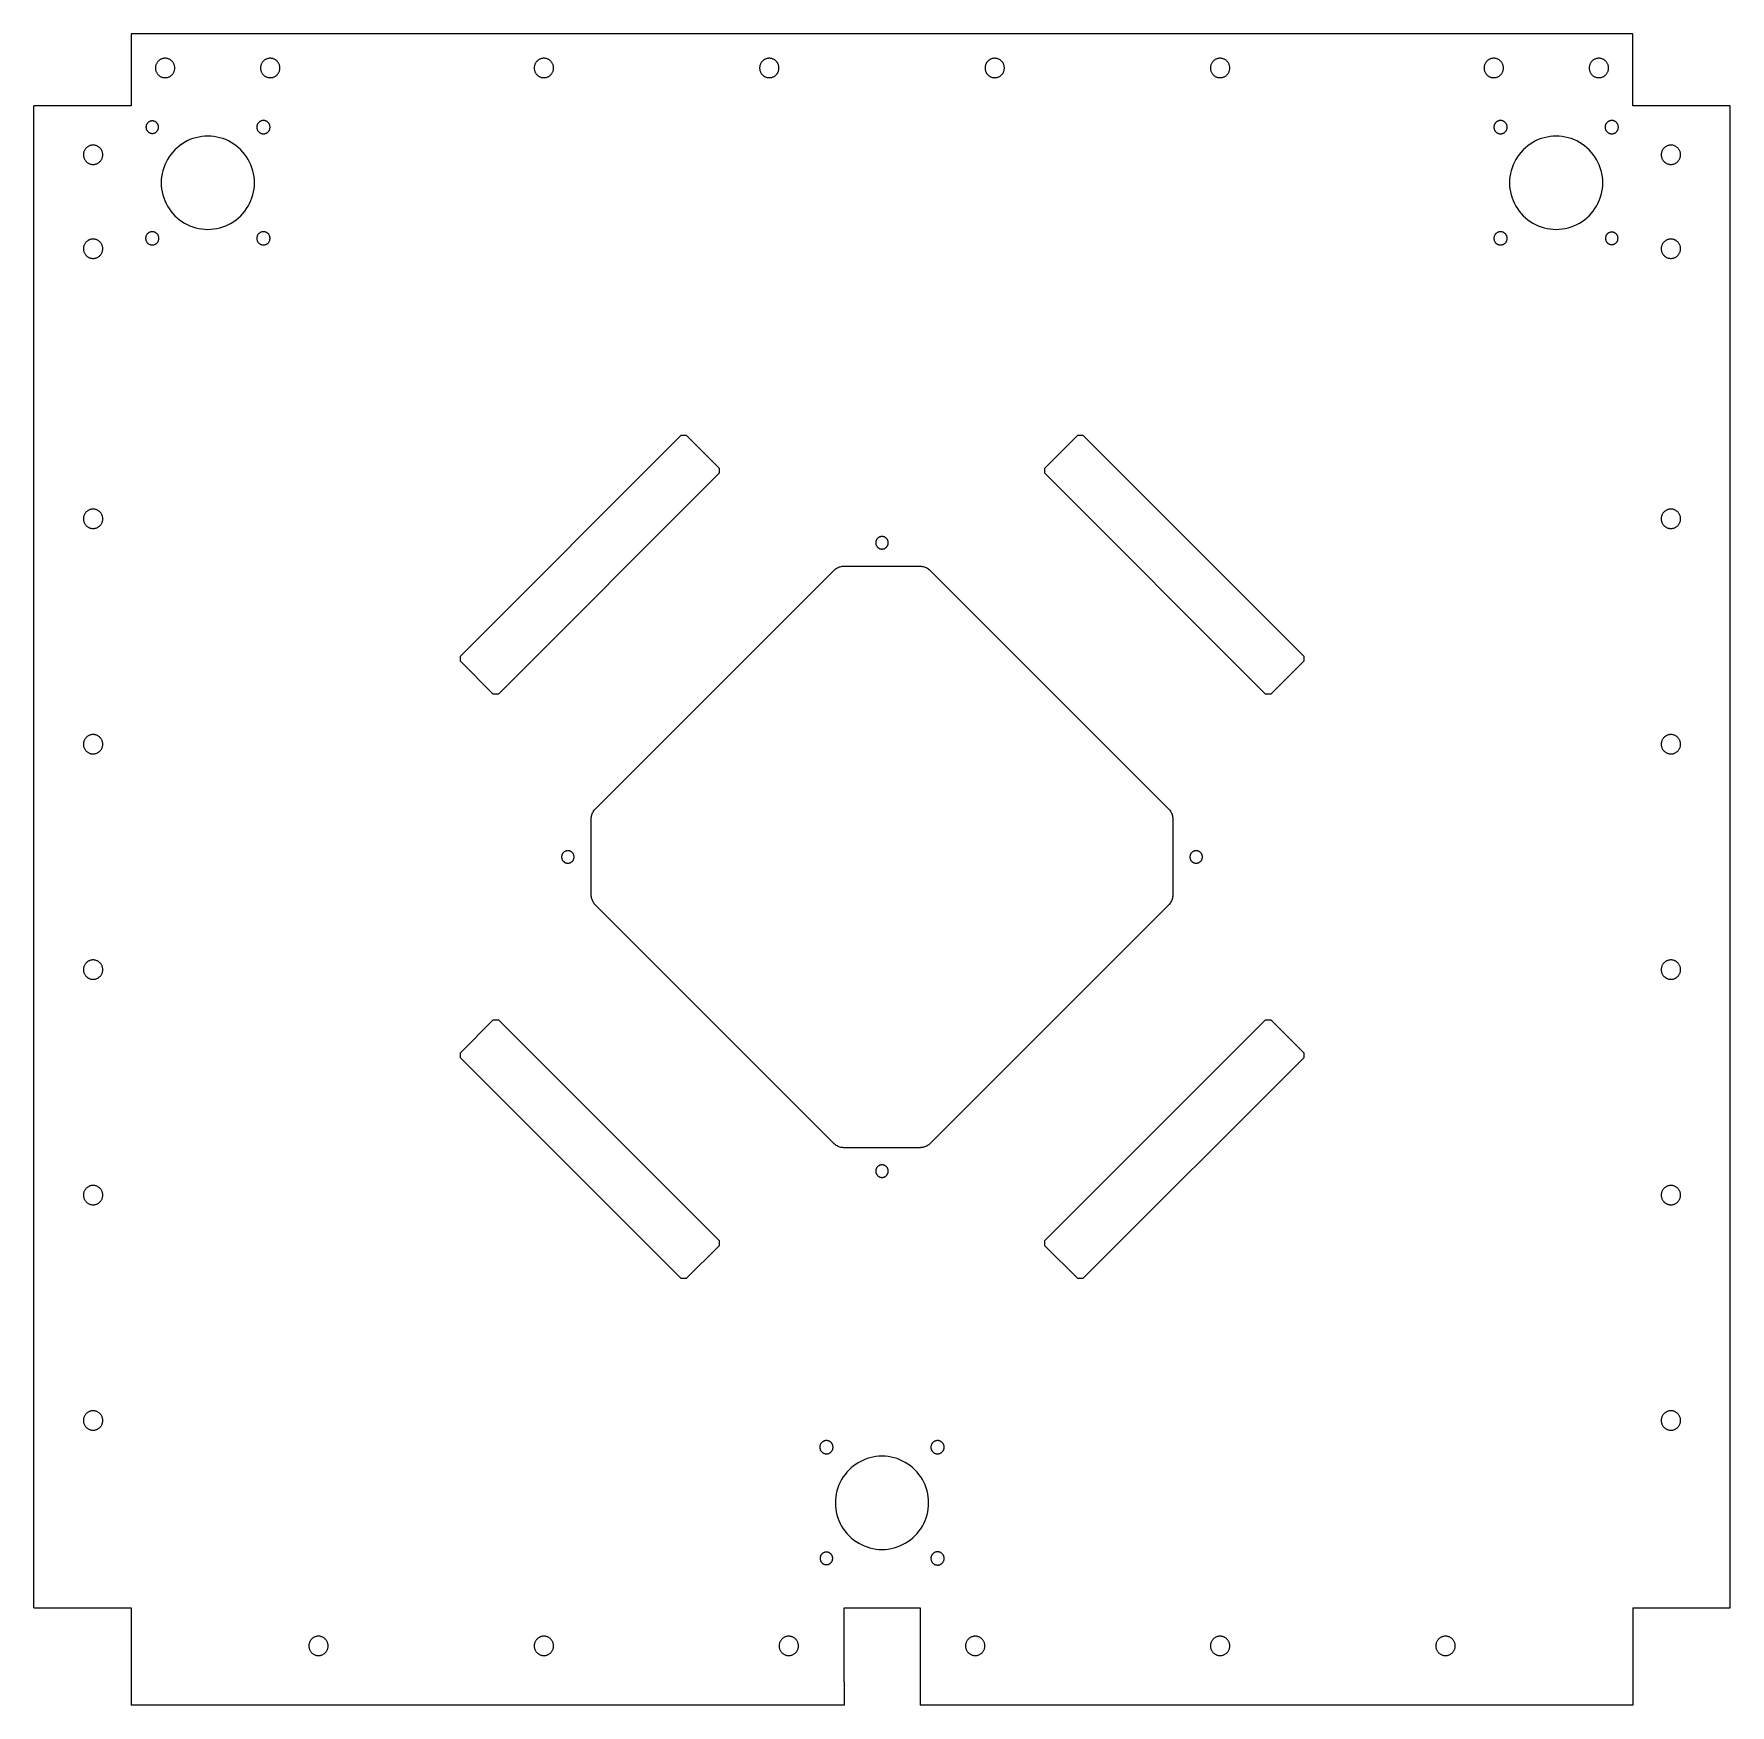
# Model space of a CAD drawing. Extents: x 393 to 866, y -23 to 443.
import ezdxf

# ---------------------------------------------------------------- set-up
doc = ezdxf.new("R2010")
doc.units = 0
doc.layers.get('0').update_dxf_attribs({"linetype": 'CONTINUOUS'})

msp = doc.modelspace()

# ---------------------------------------------------------------- linework, layer by layer
for p, q in [((839.18, 442.89), (420.38, 442.89)), ((420.38, 442.89), (420.38, 422.79)), ((839.18, 422.79), (839.18, 442.89)), ((427.83, 435.17), (427.72, 435.03)), ((427.95, 435.29), (427.83, 435.17)), ((428.08, 435.42), (427.95, 435.29)), ((428.22, 435.53), (428.08, 435.42)), ((428.36, 435.63), (428.22, 435.53)), ((428.51, 435.72), (428.36, 435.63)), ((428.67, 435.81), (428.51, 435.72)), ((428.83, 435.88), (428.67, 435.81)), ((428.99, 435.94), (428.83, 435.88)), ((429.16, 435.99), (428.99, 435.94)), ((429.33, 436.03), (429.16, 435.99)), ((429.51, 436.06), (429.33, 436.03)), ((429.68, 436.08), (429.51, 436.06)), ((429.86, 436.09), (429.68, 436.08)), ((430.04, 436.08), (429.86, 436.09)), ((430.21, 436.06), (430.04, 436.08)), ((430.39, 436.03), (430.21, 436.06)), ((430.56, 435.99), (430.39, 436.03)), ((430.73, 435.94), (430.56, 435.99)), ((430.89, 435.88), (430.73, 435.94)), ((431.05, 435.81), (430.89, 435.88)), ((431.21, 435.72), (431.05, 435.81)), ((431.36, 435.63), (431.21, 435.72)), ((431.5, 435.53), (431.36, 435.63)), ((431.64, 435.42), (431.5, 435.53)), ((431.77, 435.29), (431.64, 435.42)), ((431.89, 435.17), (431.77, 435.29)), ((432, 435.03), (431.89, 435.17)), ((457.15, 435.17), (457.03, 435.03)), ((457.27, 435.29), (457.15, 435.17)), ((457.4, 435.42), (457.27, 435.29)), ((457.53, 435.53), (457.4, 435.42)), ((457.68, 435.63), (457.53, 435.53)), ((457.83, 435.72), (457.68, 435.63)), ((457.98, 435.81), (457.83, 435.72)), ((458.14, 435.88), (457.98, 435.81)), ((458.31, 435.94), (458.14, 435.88)), ((458.48, 435.99), (458.31, 435.94)), ((458.65, 436.03), (458.48, 435.99)), ((458.82, 436.06), (458.65, 436.03)), ((459, 436.08), (458.82, 436.06)), ((459.18, 436.09), (459, 436.08)), ((459.35, 436.08), (459.18, 436.09)), ((459.53, 436.06), (459.35, 436.08)), ((459.7, 436.03), (459.53, 436.06)), ((459.87, 435.99), (459.7, 436.03)), ((460.04, 435.94), (459.87, 435.99)), ((460.21, 435.88), (460.04, 435.94)), ((460.37, 435.81), (460.21, 435.88)), ((460.53, 435.72), (460.37, 435.81)), ((460.68, 435.63), (460.53, 435.72)), ((460.82, 435.53), (460.68, 435.63)), ((460.96, 435.42), (460.82, 435.53)), ((461.09, 435.29), (460.96, 435.42)), ((461.21, 435.17), (461.09, 435.29)), ((461.32, 435.03), (461.21, 435.17)), ((533.46, 435.17), (533.35, 435.03)), ((533.58, 435.29), (533.46, 435.17)), ((533.71, 435.42), (533.58, 435.29)), ((533.85, 435.53), (533.71, 435.42)), ((533.99, 435.63), (533.85, 435.53)), ((534.14, 435.72), (533.99, 435.63)), ((534.3, 435.81), (534.14, 435.72)), ((534.46, 435.88), (534.3, 435.81)), ((534.62, 435.94), (534.46, 435.88)), ((534.79, 435.99), (534.62, 435.94)), ((534.96, 436.03), (534.79, 435.99)), ((535.14, 436.06), (534.96, 436.03)), ((535.31, 436.08), (535.14, 436.06)), ((535.49, 436.09), (535.31, 436.08)), ((535.67, 436.08), (535.49, 436.09)), ((535.84, 436.06), (535.67, 436.08)), ((536.02, 436.03), (535.84, 436.06)), ((536.19, 435.99), (536.02, 436.03)), ((536.36, 435.94), (536.19, 435.99)), ((536.52, 435.88), (536.36, 435.94)), ((536.69, 435.81), (536.52, 435.88)), ((536.84, 435.72), (536.69, 435.81)), ((536.99, 435.63), (536.84, 435.72)), ((537.13, 435.53), (536.99, 435.63)), ((537.27, 435.42), (537.13, 435.53)), ((537.4, 435.29), (537.27, 435.42)), ((537.52, 435.17), (537.4, 435.29)), ((537.63, 435.03), (537.52, 435.17)), ((596.32, 435.17), (596.21, 435.03)), ((596.44, 435.29), (596.32, 435.17)), ((596.57, 435.42), (596.44, 435.29)), ((596.7, 435.53), (596.57, 435.42)), ((596.85, 435.63), (596.7, 435.53)), ((597, 435.72), (596.85, 435.63)), ((597.15, 435.81), (597, 435.72)), ((597.32, 435.88), (597.15, 435.81)), ((597.48, 435.94), (597.32, 435.88)), ((597.65, 435.99), (597.48, 435.94)), ((597.82, 436.03), (597.65, 435.99)), ((598, 436.06), (597.82, 436.03)), ((598.17, 436.08), (598, 436.06)), ((598.35, 436.09), (598.17, 436.08)), ((598.52, 436.08), (598.35, 436.09)), ((598.7, 436.06), (598.52, 436.08)), ((598.88, 436.03), (598.7, 436.06)), ((599.05, 435.99), (598.88, 436.03)), ((599.22, 435.94), (599.05, 435.99)), ((599.38, 435.88), (599.22, 435.94)), ((599.54, 435.81), (599.38, 435.88)), ((599.7, 435.72), (599.54, 435.81)), ((599.85, 435.63), (599.7, 435.72)), ((599.99, 435.53), (599.85, 435.63)), ((600.13, 435.42), (599.99, 435.53)), ((600.26, 435.29), (600.13, 435.42)), ((600.38, 435.17), (600.26, 435.29)), ((600.49, 435.03), (600.38, 435.17)), ((659.18, 435.17), (659.06, 435.03)), ((659.3, 435.29), (659.18, 435.17)), ((659.43, 435.42), (659.3, 435.29)), ((659.56, 435.53), (659.43, 435.42)), ((659.71, 435.63), (659.56, 435.53)), ((659.86, 435.72), (659.71, 435.63)), ((660.01, 435.81), (659.86, 435.72)), ((660.17, 435.88), (660.01, 435.81)), ((660.34, 435.94), (660.17, 435.88)), ((660.51, 435.99), (660.34, 435.94)), ((660.68, 436.03), (660.51, 435.99)), ((660.85, 436.06), (660.68, 436.03)), ((661.03, 436.08), (660.85, 436.06)), ((661.21, 436.09), (661.03, 436.08)), ((661.38, 436.08), (661.21, 436.09)), ((661.56, 436.06), (661.38, 436.08)), ((661.73, 436.03), (661.56, 436.06)), ((661.9, 435.99), (661.73, 436.03)), ((662.07, 435.94), (661.9, 435.99)), ((662.24, 435.88), (662.07, 435.94)), ((662.4, 435.81), (662.24, 435.88)), ((662.56, 435.72), (662.4, 435.81)), ((662.71, 435.63), (662.56, 435.72)), ((662.85, 435.53), (662.71, 435.63)), ((662.99, 435.42), (662.85, 435.53)), ((663.11, 435.29), (662.99, 435.42)), ((663.24, 435.17), (663.11, 435.29)), ((663.35, 435.03), (663.24, 435.17)), ((722.03, 435.17), (721.92, 435.03)), ((722.15, 435.29), (722.03, 435.17)), ((722.28, 435.42), (722.15, 435.29)), ((722.42, 435.53), (722.28, 435.42)), ((722.56, 435.63), (722.42, 435.53)), ((722.71, 435.72), (722.56, 435.63)), ((722.87, 435.81), (722.71, 435.72)), ((723.03, 435.88), (722.87, 435.81)), ((723.19, 435.94), (723.03, 435.88)), ((723.36, 435.99), (723.19, 435.94)), ((723.54, 436.03), (723.36, 435.99)), ((723.71, 436.06), (723.54, 436.03)), ((723.89, 436.08), (723.71, 436.06)), ((724.06, 436.09), (723.89, 436.08)), ((724.24, 436.08), (724.06, 436.09)), ((724.42, 436.06), (724.24, 436.08)), ((724.59, 436.03), (724.42, 436.06)), ((724.76, 435.99), (724.59, 436.03)), ((724.93, 435.94), (724.76, 435.99)), ((725.1, 435.88), (724.93, 435.94)), ((725.26, 435.81), (725.1, 435.88)), ((725.41, 435.72), (725.26, 435.81)), ((725.56, 435.63), (725.41, 435.72)), ((725.71, 435.53), (725.56, 435.63)), ((725.84, 435.42), (725.71, 435.53)), ((725.97, 435.29), (725.84, 435.42)), ((726.09, 435.17), (725.97, 435.29)), ((726.2, 435.03), (726.09, 435.17)), ((798.35, 435.17), (798.24, 435.03)), ((798.47, 435.29), (798.35, 435.17)), ((798.6, 435.42), (798.47, 435.29)), ((798.73, 435.53), (798.6, 435.42)), ((798.88, 435.63), (798.73, 435.53)), ((799.03, 435.72), (798.88, 435.63)), ((799.18, 435.81), (799.03, 435.72)), ((799.34, 435.88), (799.18, 435.81)), ((799.51, 435.94), (799.34, 435.88)), ((799.68, 435.99), (799.51, 435.94)), ((799.85, 436.03), (799.68, 435.99)), ((800.03, 436.06), (799.85, 436.03)), ((800.2, 436.08), (800.03, 436.06)), ((800.38, 436.09), (800.2, 436.08)), ((800.55, 436.08), (800.38, 436.09)), ((800.73, 436.06), (800.55, 436.08)), ((800.9, 436.03), (800.73, 436.06)), ((801.08, 435.99), (800.9, 436.03)), ((801.25, 435.94), (801.08, 435.99)), ((801.41, 435.88), (801.25, 435.94)), ((801.57, 435.81), (801.41, 435.88)), ((801.73, 435.72), (801.57, 435.81)), ((801.88, 435.63), (801.73, 435.72)), ((802.02, 435.53), (801.88, 435.63)), ((802.16, 435.42), (802.02, 435.53)), ((802.29, 435.29), (802.16, 435.42)), ((802.41, 435.17), (802.29, 435.29)), ((802.52, 435.03), (802.41, 435.17)), ((827.66, 435.17), (827.55, 435.03)), ((827.78, 435.29), (827.66, 435.17)), ((827.91, 435.42), (827.78, 435.29)), ((828.05, 435.53), (827.91, 435.42)), ((828.19, 435.63), (828.05, 435.53)), ((828.34, 435.72), (828.19, 435.63)), ((828.5, 435.81), (828.34, 435.72)), ((828.66, 435.88), (828.5, 435.81)), ((828.83, 435.94), (828.66, 435.88)), ((828.99, 435.99), (828.83, 435.94)), ((829.17, 436.03), (828.99, 435.99)), ((829.34, 436.06), (829.17, 436.03)), ((829.52, 436.08), (829.34, 436.06)), ((829.69, 436.09), (829.52, 436.08)), ((829.87, 436.08), (829.69, 436.09)), ((830.05, 436.06), (829.87, 436.08)), ((830.22, 436.03), (830.05, 436.06)), ((830.39, 435.99), (830.22, 436.03)), ((830.56, 435.94), (830.39, 435.99)), ((830.73, 435.88), (830.56, 435.94)), ((830.89, 435.81), (830.73, 435.88)), ((831.04, 435.72), (830.89, 435.81)), ((831.19, 435.63), (831.04, 435.72)), ((831.34, 435.53), (831.19, 435.63)), ((831.47, 435.42), (831.34, 435.53)), ((831.6, 435.29), (831.47, 435.42)), ((831.72, 435.17), (831.6, 435.29)), ((831.84, 435.03), (831.72, 435.17)), ((427.17, 433.56), (427.16, 433.39)), ((427.16, 433.39), (427.17, 433.21)), ((427.18, 433.74), (427.17, 433.56)), ((427.17, 433.21), (427.18, 433.03)), ((427.21, 433.91), (427.18, 433.74)), ((427.18, 433.03), (427.21, 432.86)), ((427.25, 434.08), (427.21, 433.91)), ((427.21, 432.86), (427.25, 432.69)), ((427.3, 434.25), (427.25, 434.08)), ((427.25, 432.69), (427.3, 432.52)), ((427.37, 434.42), (427.3, 434.25)), ((427.3, 432.52), (427.37, 432.35)), ((427.44, 434.58), (427.37, 434.42)), ((427.37, 432.35), (427.44, 432.19)), ((427.52, 434.74), (427.44, 434.58)), ((427.44, 432.19), (427.52, 432.04)), ((427.62, 434.89), (427.52, 434.74)), ((427.52, 432.04), (427.62, 431.89)), ((427.72, 435.03), (427.62, 434.89)), ((427.62, 431.89), (427.72, 431.74)), ((427.72, 431.74), (427.83, 431.61)), ((427.83, 431.61), (427.95, 431.48)), ((427.95, 431.48), (428.08, 431.36)), ((428.08, 431.36), (428.22, 431.24)), ((428.22, 431.24), (428.36, 431.14)), ((428.36, 431.14), (428.51, 431.05)), ((428.51, 431.05), (428.67, 430.96)), ((428.67, 430.96), (428.83, 430.89)), ((428.83, 430.89), (428.99, 430.83)), ((428.99, 430.83), (429.16, 430.78)), ((429.16, 430.78), (429.33, 430.74)), ((429.33, 430.74), (429.51, 430.71)), ((429.51, 430.71), (429.68, 430.69)), ((429.68, 430.69), (429.86, 430.69)), ((429.86, 430.69), (430.04, 430.69)), ((430.04, 430.69), (430.21, 430.71)), ((430.21, 430.71), (430.39, 430.74)), ((430.39, 430.74), (430.56, 430.78)), ((430.56, 430.78), (430.73, 430.83)), ((430.73, 430.83), (430.89, 430.89)), ((430.89, 430.89), (431.05, 430.96)), ((431.05, 430.96), (431.21, 431.05)), ((431.21, 431.05), (431.36, 431.14)), ((431.36, 431.14), (431.5, 431.24)), ((431.5, 431.24), (431.64, 431.36)), ((431.64, 431.36), (431.77, 431.48)), ((431.77, 431.48), (431.89, 431.61)), ((431.89, 431.61), (432, 431.74)), ((432.11, 434.89), (432, 435.03)), ((432, 431.74), (432.11, 431.89)), ((432.2, 434.74), (432.11, 434.89)), ((432.11, 431.89), (432.2, 432.04)), ((432.28, 434.58), (432.2, 434.74)), ((432.2, 432.04), (432.28, 432.19)), ((432.36, 434.42), (432.28, 434.58)), ((432.28, 432.19), (432.36, 432.35)), ((432.42, 434.25), (432.36, 434.42)), ((432.36, 432.35), (432.42, 432.52)), ((432.47, 434.08), (432.42, 434.25)), ((432.42, 432.52), (432.47, 432.69)), ((432.51, 433.91), (432.47, 434.08)), ((432.47, 432.69), (432.51, 432.86)), ((432.54, 433.74), (432.51, 433.91)), ((432.51, 432.86), (432.54, 433.03)), ((432.55, 433.56), (432.54, 433.74)), ((432.54, 433.03), (432.55, 433.21)), ((432.56, 433.39), (432.55, 433.56)), ((432.55, 433.21), (432.56, 433.39)), ((456.5, 433.74), (456.48, 433.56)), ((456.48, 433.56), (456.48, 433.39)), ((456.48, 433.39), (456.48, 433.21)), ((456.48, 433.21), (456.5, 433.03)), ((456.53, 433.91), (456.5, 433.74)), ((456.5, 433.03), (456.53, 432.86)), ((456.57, 434.08), (456.53, 433.91)), ((456.53, 432.86), (456.57, 432.69)), ((456.62, 434.25), (456.57, 434.08)), ((456.57, 432.69), (456.62, 432.52)), ((456.68, 434.42), (456.62, 434.25)), ((456.62, 432.52), (456.68, 432.35)), ((456.75, 434.58), (456.68, 434.42)), ((456.68, 432.35), (456.75, 432.19)), ((456.84, 434.74), (456.75, 434.58)), ((456.75, 432.19), (456.84, 432.04)), ((456.93, 434.89), (456.84, 434.74)), ((456.84, 432.04), (456.93, 431.89)), ((457.03, 435.03), (456.93, 434.89)), ((456.93, 431.89), (457.03, 431.74)), ((457.03, 431.74), (457.15, 431.61)), ((457.15, 431.61), (457.27, 431.48)), ((457.27, 431.48), (457.4, 431.36)), ((457.4, 431.36), (457.53, 431.24)), ((457.53, 431.24), (457.68, 431.14)), ((457.68, 431.14), (457.83, 431.05)), ((457.83, 431.05), (457.98, 430.96)), ((457.98, 430.96), (458.14, 430.89)), ((458.14, 430.89), (458.31, 430.83)), ((458.31, 430.83), (458.48, 430.78)), ((458.48, 430.78), (458.65, 430.74)), ((458.65, 430.74), (458.82, 430.71)), ((458.82, 430.71), (459, 430.69)), ((459, 430.69), (459.18, 430.69)), ((459.18, 430.69), (459.35, 430.69)), ((459.35, 430.69), (459.53, 430.71)), ((459.53, 430.71), (459.7, 430.74)), ((459.7, 430.74), (459.87, 430.78)), ((459.87, 430.78), (460.04, 430.83)), ((460.04, 430.83), (460.21, 430.89)), ((460.21, 430.89), (460.37, 430.96)), ((460.37, 430.96), (460.53, 431.05)), ((460.53, 431.05), (460.68, 431.14)), ((460.68, 431.14), (460.82, 431.24)), ((460.82, 431.24), (460.96, 431.36)), ((460.96, 431.36), (461.09, 431.48)), ((461.09, 431.48), (461.21, 431.61)), ((461.21, 431.61), (461.32, 431.74)), ((461.42, 434.89), (461.32, 435.03)), ((461.32, 431.74), (461.42, 431.89)), ((461.51, 434.74), (461.42, 434.89)), ((461.42, 431.89), (461.51, 432.04)), ((461.6, 434.58), (461.51, 434.74)), ((461.51, 432.04), (461.6, 432.19)), ((461.67, 434.42), (461.6, 434.58)), ((461.6, 432.19), (461.67, 432.35)), ((461.73, 434.25), (461.67, 434.42)), ((461.67, 432.35), (461.73, 432.52)), ((461.78, 434.08), (461.73, 434.25)), ((461.73, 432.52), (461.78, 432.69)), ((461.82, 433.91), (461.78, 434.08)), ((461.78, 432.69), (461.82, 432.86)), ((461.85, 433.74), (461.82, 433.91)), ((461.82, 432.86), (461.85, 433.03)), ((461.87, 433.56), (461.85, 433.74)), ((461.85, 433.03), (461.87, 433.21)), ((461.88, 433.39), (461.87, 433.56)), ((461.87, 433.21), (461.88, 433.39)), ((532.8, 433.56), (532.79, 433.39)), ((532.79, 433.39), (532.8, 433.21)), ((532.81, 433.74), (532.8, 433.56)), ((532.8, 433.21), (532.81, 433.03)), ((532.84, 433.91), (532.81, 433.74)), ((532.81, 433.03), (532.84, 432.86)), ((532.88, 434.08), (532.84, 433.91)), ((532.84, 432.86), (532.88, 432.69)), ((532.93, 434.25), (532.88, 434.08)), ((532.88, 432.69), (532.93, 432.52)), ((533, 434.42), (532.93, 434.25)), ((532.93, 432.52), (533, 432.35)), ((533.07, 434.58), (533, 434.42)), ((533, 432.35), (533.07, 432.19)), ((533.15, 434.74), (533.07, 434.58)), ((533.07, 432.19), (533.15, 432.04)), ((533.25, 434.89), (533.15, 434.74)), ((533.15, 432.04), (533.25, 431.89)), ((533.35, 435.03), (533.25, 434.89)), ((533.25, 431.89), (533.35, 431.74)), ((533.35, 431.74), (533.46, 431.61)), ((533.46, 431.61), (533.58, 431.48)), ((533.58, 431.48), (533.71, 431.36)), ((533.71, 431.36), (533.85, 431.24)), ((533.85, 431.24), (533.99, 431.14)), ((533.99, 431.14), (534.14, 431.05)), ((534.14, 431.05), (534.3, 430.96)), ((534.3, 430.96), (534.46, 430.89)), ((534.46, 430.89), (534.62, 430.83)), ((534.62, 430.83), (534.79, 430.78)), ((534.79, 430.78), (534.96, 430.74)), ((534.96, 430.74), (535.14, 430.71)), ((535.14, 430.71), (535.31, 430.69)), ((535.31, 430.69), (535.49, 430.69)), ((535.49, 430.69), (535.67, 430.69)), ((535.67, 430.69), (535.84, 430.71)), ((535.84, 430.71), (536.02, 430.74)), ((536.02, 430.74), (536.19, 430.78)), ((536.19, 430.78), (536.36, 430.83)), ((536.36, 430.83), (536.52, 430.89)), ((536.52, 430.89), (536.69, 430.96)), ((536.69, 430.96), (536.84, 431.05)), ((536.84, 431.05), (536.99, 431.14)), ((536.99, 431.14), (537.13, 431.24)), ((537.13, 431.24), (537.27, 431.36)), ((537.27, 431.36), (537.4, 431.48)), ((537.4, 431.48), (537.52, 431.61)), ((537.52, 431.61), (537.63, 431.74)), ((537.74, 434.89), (537.63, 435.03)), ((537.63, 431.74), (537.74, 431.89)), ((537.83, 434.74), (537.74, 434.89)), ((537.74, 431.89), (537.83, 432.04)), ((537.91, 434.58), (537.83, 434.74)), ((537.83, 432.04), (537.91, 432.19)), ((537.99, 434.42), (537.91, 434.58)), ((537.91, 432.19), (537.99, 432.35)), ((538.05, 434.25), (537.99, 434.42)), ((537.99, 432.35), (538.05, 432.52)), ((538.1, 434.08), (538.05, 434.25)), ((538.05, 432.52), (538.1, 432.69)), ((538.14, 433.91), (538.1, 434.08)), ((538.1, 432.69), (538.14, 432.86)), ((538.17, 433.74), (538.14, 433.91)), ((538.14, 432.86), (538.17, 433.03)), ((538.19, 433.56), (538.17, 433.74)), ((538.17, 433.03), (538.19, 433.21)), ((538.19, 433.39), (538.19, 433.56)), ((538.19, 433.21), (538.19, 433.39)), ((595.67, 433.74), (595.65, 433.56)), ((595.65, 433.56), (595.65, 433.39)), ((595.65, 433.39), (595.65, 433.21)), ((595.65, 433.21), (595.67, 433.03)), ((595.7, 433.91), (595.67, 433.74)), ((595.67, 433.03), (595.7, 432.86)), ((595.74, 434.08), (595.7, 433.91)), ((595.7, 432.86), (595.74, 432.69)), ((595.79, 434.25), (595.74, 434.08)), ((595.74, 432.69), (595.79, 432.52)), ((595.85, 434.42), (595.79, 434.25)), ((595.79, 432.52), (595.85, 432.35)), ((595.93, 434.58), (595.85, 434.42)), ((595.85, 432.35), (595.93, 432.19)), ((596.01, 434.74), (595.93, 434.58)), ((595.93, 432.19), (596.01, 432.04)), ((596.1, 434.89), (596.01, 434.74)), ((596.01, 432.04), (596.1, 431.89)), ((596.21, 435.03), (596.1, 434.89)), ((596.1, 431.89), (596.21, 431.74)), ((596.21, 431.74), (596.32, 431.61)), ((596.32, 431.61), (596.44, 431.48)), ((596.44, 431.48), (596.57, 431.36)), ((596.57, 431.36), (596.7, 431.24)), ((596.7, 431.24), (596.85, 431.14)), ((596.85, 431.14), (597, 431.05)), ((597, 431.05), (597.15, 430.96)), ((597.15, 430.96), (597.32, 430.89)), ((597.32, 430.89), (597.48, 430.83)), ((597.48, 430.83), (597.65, 430.78)), ((597.65, 430.78), (597.82, 430.74)), ((597.82, 430.74), (598, 430.71)), ((598, 430.71), (598.17, 430.69)), ((598.17, 430.69), (598.35, 430.69)), ((598.35, 430.69), (598.52, 430.69)), ((598.52, 430.69), (598.7, 430.71)), ((598.7, 430.71), (598.88, 430.74)), ((598.88, 430.74), (599.05, 430.78)), ((599.05, 430.78), (599.22, 430.83)), ((599.22, 430.83), (599.38, 430.89)), ((599.38, 430.89), (599.54, 430.96)), ((599.54, 430.96), (599.7, 431.05)), ((599.7, 431.05), (599.85, 431.14)), ((599.85, 431.14), (599.99, 431.24)), ((599.99, 431.24), (600.13, 431.36)), ((600.13, 431.36), (600.26, 431.48)), ((600.26, 431.48), (600.38, 431.61)), ((600.38, 431.61), (600.49, 431.74)), ((600.59, 434.89), (600.49, 435.03)), ((600.49, 431.74), (600.59, 431.89)), ((600.69, 434.74), (600.59, 434.89)), ((600.59, 431.89), (600.69, 432.04)), ((600.77, 434.58), (600.69, 434.74)), ((600.69, 432.04), (600.77, 432.19)), ((600.84, 434.42), (600.77, 434.58)), ((600.77, 432.19), (600.84, 432.35)), ((600.91, 434.25), (600.84, 434.42)), ((600.84, 432.35), (600.91, 432.52)), ((600.96, 434.08), (600.91, 434.25)), ((600.91, 432.52), (600.96, 432.69)), ((601, 433.91), (600.96, 434.08)), ((600.96, 432.69), (601, 432.86)), ((601.03, 433.74), (601, 433.91)), ((601, 432.86), (601.03, 433.03)), ((601.04, 433.56), (601.03, 433.74)), ((601.03, 433.03), (601.04, 433.21)), ((601.05, 433.39), (601.04, 433.56)), ((601.04, 433.21), (601.05, 433.39)), ((658.53, 433.74), (658.51, 433.56)), ((658.51, 433.56), (658.51, 433.39)), ((658.51, 433.39), (658.51, 433.21)), ((658.51, 433.21), (658.53, 433.03)), ((658.56, 433.91), (658.53, 433.74)), ((658.53, 433.03), (658.56, 432.86)), ((658.6, 434.08), (658.56, 433.91)), ((658.56, 432.86), (658.6, 432.69)), ((658.65, 434.25), (658.6, 434.08)), ((658.6, 432.69), (658.65, 432.52)), ((658.71, 434.42), (658.65, 434.25)), ((658.65, 432.52), (658.71, 432.35)), ((658.78, 434.58), (658.71, 434.42)), ((658.71, 432.35), (658.78, 432.19)), ((658.87, 434.74), (658.78, 434.58)), ((658.78, 432.19), (658.87, 432.04)), ((658.96, 434.89), (658.87, 434.74)), ((658.87, 432.04), (658.96, 431.89)), ((659.06, 435.03), (658.96, 434.89)), ((658.96, 431.89), (659.06, 431.74)), ((659.06, 431.74), (659.18, 431.61)), ((659.18, 431.61), (659.3, 431.48)), ((659.3, 431.48), (659.43, 431.36)), ((659.43, 431.36), (659.56, 431.24)), ((659.56, 431.24), (659.71, 431.14)), ((659.71, 431.14), (659.86, 431.05)), ((659.86, 431.05), (660.01, 430.96)), ((660.01, 430.96), (660.17, 430.89)), ((660.17, 430.89), (660.34, 430.83)), ((660.34, 430.83), (660.51, 430.78)), ((660.51, 430.78), (660.68, 430.74)), ((660.68, 430.74), (660.85, 430.71)), ((660.85, 430.71), (661.03, 430.69)), ((661.03, 430.69), (661.21, 430.69)), ((661.21, 430.69), (661.38, 430.69)), ((661.38, 430.69), (661.56, 430.71)), ((661.56, 430.71), (661.73, 430.74)), ((661.73, 430.74), (661.9, 430.78)), ((661.9, 430.78), (662.07, 430.83)), ((662.07, 430.83), (662.24, 430.89)), ((662.24, 430.89), (662.4, 430.96)), ((662.4, 430.96), (662.56, 431.05)), ((662.56, 431.05), (662.71, 431.14)), ((662.71, 431.14), (662.85, 431.24)), ((662.85, 431.24), (662.99, 431.36)), ((662.99, 431.36), (663.11, 431.48)), ((663.11, 431.48), (663.24, 431.61)), ((663.24, 431.61), (663.35, 431.74)), ((663.45, 434.89), (663.35, 435.03)), ((663.35, 431.74), (663.45, 431.89)), ((663.54, 434.74), (663.45, 434.89)), ((663.45, 431.89), (663.54, 432.04)), ((663.63, 434.58), (663.54, 434.74)), ((663.54, 432.04), (663.63, 432.19)), ((663.7, 434.42), (663.63, 434.58)), ((663.63, 432.19), (663.7, 432.35)), ((663.76, 434.25), (663.7, 434.42)), ((663.7, 432.35), (663.76, 432.52)), ((663.81, 434.08), (663.76, 434.25)), ((663.76, 432.52), (663.81, 432.69)), ((663.85, 433.91), (663.81, 434.08)), ((663.81, 432.69), (663.85, 432.86)), ((663.88, 433.74), (663.85, 433.91)), ((663.85, 432.86), (663.88, 433.03)), ((663.9, 433.56), (663.88, 433.74)), ((663.88, 433.03), (663.9, 433.21)), ((663.91, 433.39), (663.9, 433.56)), ((663.9, 433.21), (663.91, 433.39)), ((721.37, 433.56), (721.36, 433.39)), ((721.36, 433.39), (721.37, 433.21)), ((721.39, 433.74), (721.37, 433.56)), ((721.37, 433.21), (721.39, 433.03)), ((721.41, 433.91), (721.39, 433.74)), ((721.39, 433.03), (721.41, 432.86)), ((721.45, 434.08), (721.41, 433.91)), ((721.41, 432.86), (721.45, 432.69)), ((721.51, 434.25), (721.45, 434.08)), ((721.45, 432.69), (721.51, 432.52)), ((721.57, 434.42), (721.51, 434.25)), ((721.51, 432.52), (721.57, 432.35)), ((721.64, 434.58), (721.57, 434.42)), ((721.57, 432.35), (721.64, 432.19)), ((721.72, 434.74), (721.64, 434.58)), ((721.64, 432.19), (721.72, 432.04)), ((721.82, 434.89), (721.72, 434.74)), ((721.72, 432.04), (721.82, 431.89)), ((721.92, 435.03), (721.82, 434.89)), ((721.82, 431.89), (721.92, 431.74)), ((721.92, 431.74), (722.03, 431.61)), ((722.03, 431.61), (722.15, 431.48)), ((722.15, 431.48), (722.28, 431.36)), ((722.28, 431.36), (722.42, 431.24)), ((722.42, 431.24), (722.56, 431.14)), ((722.56, 431.14), (722.71, 431.05)), ((722.71, 431.05), (722.87, 430.96)), ((722.87, 430.96), (723.03, 430.89)), ((723.03, 430.89), (723.19, 430.83)), ((723.19, 430.83), (723.36, 430.78)), ((723.36, 430.78), (723.54, 430.74)), ((723.54, 430.74), (723.71, 430.71)), ((723.71, 430.71), (723.89, 430.69)), ((723.89, 430.69), (724.06, 430.69)), ((724.06, 430.69), (724.24, 430.69)), ((724.24, 430.69), (724.42, 430.71)), ((724.42, 430.71), (724.59, 430.74)), ((724.59, 430.74), (724.76, 430.78)), ((724.76, 430.78), (724.93, 430.83)), ((724.93, 430.83), (725.1, 430.89)), ((725.1, 430.89), (725.26, 430.96)), ((725.26, 430.96), (725.41, 431.05)), ((725.41, 431.05), (725.56, 431.14)), ((725.56, 431.14), (725.71, 431.24)), ((725.71, 431.24), (725.84, 431.36)), ((725.84, 431.36), (725.97, 431.48)), ((725.97, 431.48), (726.09, 431.61)), ((726.09, 431.61), (726.2, 431.74)), ((726.31, 434.89), (726.2, 435.03)), ((726.2, 431.74), (726.31, 431.89)), ((726.4, 434.74), (726.31, 434.89)), ((726.31, 431.89), (726.4, 432.04)), ((726.48, 434.58), (726.4, 434.74)), ((726.4, 432.04), (726.48, 432.19)), ((726.56, 434.42), (726.48, 434.58)), ((726.48, 432.19), (726.56, 432.35)), ((726.62, 434.25), (726.56, 434.42)), ((726.56, 432.35), (726.62, 432.52)), ((726.67, 434.08), (726.62, 434.25)), ((726.62, 432.52), (726.67, 432.69)), ((726.71, 433.91), (726.67, 434.08)), ((726.67, 432.69), (726.71, 432.86)), ((726.74, 433.74), (726.71, 433.91)), ((726.71, 432.86), (726.74, 433.03)), ((726.76, 433.56), (726.74, 433.74)), ((726.74, 433.03), (726.76, 433.21)), ((726.76, 433.39), (726.76, 433.56)), ((726.76, 433.21), (726.76, 433.39)), ((797.7, 433.74), (797.68, 433.56)), ((797.68, 433.56), (797.68, 433.39)), ((797.68, 433.39), (797.68, 433.21)), ((797.68, 433.21), (797.7, 433.03)), ((797.73, 433.91), (797.7, 433.74)), ((797.7, 433.03), (797.73, 432.86)), ((797.77, 434.08), (797.73, 433.91)), ((797.73, 432.86), (797.77, 432.69)), ((797.82, 434.25), (797.77, 434.08)), ((797.77, 432.69), (797.82, 432.52)), ((797.88, 434.42), (797.82, 434.25)), ((797.82, 432.52), (797.88, 432.35)), ((797.96, 434.58), (797.88, 434.42)), ((797.88, 432.35), (797.96, 432.19)), ((798.04, 434.74), (797.96, 434.58)), ((797.96, 432.19), (798.04, 432.04)), ((798.13, 434.89), (798.04, 434.74)), ((798.04, 432.04), (798.13, 431.89)), ((798.24, 435.03), (798.13, 434.89)), ((798.13, 431.89), (798.24, 431.74)), ((798.24, 431.74), (798.35, 431.61)), ((798.35, 431.61), (798.47, 431.48)), ((798.47, 431.48), (798.6, 431.36)), ((798.6, 431.36), (798.73, 431.24)), ((798.73, 431.24), (798.88, 431.14)), ((798.88, 431.14), (799.03, 431.05)), ((799.03, 431.05), (799.18, 430.96)), ((799.18, 430.96), (799.34, 430.89)), ((799.34, 430.89), (799.51, 430.83)), ((799.51, 430.83), (799.68, 430.78)), ((799.68, 430.78), (799.85, 430.74)), ((799.85, 430.74), (800.03, 430.71)), ((800.03, 430.71), (800.2, 430.69)), ((800.2, 430.69), (800.38, 430.69)), ((800.38, 430.69), (800.55, 430.69)), ((800.55, 430.69), (800.73, 430.71)), ((800.73, 430.71), (800.9, 430.74)), ((800.9, 430.74), (801.08, 430.78)), ((801.08, 430.78), (801.25, 430.83)), ((801.25, 430.83), (801.41, 430.89)), ((801.41, 430.89), (801.57, 430.96)), ((801.57, 430.96), (801.73, 431.05)), ((801.73, 431.05), (801.88, 431.14)), ((801.88, 431.14), (802.02, 431.24)), ((802.02, 431.24), (802.16, 431.36)), ((802.16, 431.36), (802.29, 431.48)), ((802.29, 431.48), (802.41, 431.61)), ((802.41, 431.61), (802.52, 431.74)), ((802.62, 434.89), (802.52, 435.03)), ((802.52, 431.74), (802.62, 431.89)), ((802.72, 434.74), (802.62, 434.89)), ((802.62, 431.89), (802.72, 432.04)), ((802.8, 434.58), (802.72, 434.74)), ((802.72, 432.04), (802.8, 432.19)), ((802.87, 434.42), (802.8, 434.58)), ((802.8, 432.19), (802.87, 432.35)), ((802.93, 434.25), (802.87, 434.42)), ((802.87, 432.35), (802.93, 432.52)), ((802.99, 434.08), (802.93, 434.25)), ((802.93, 432.52), (802.99, 432.69)), ((803.03, 433.91), (802.99, 434.08)), ((802.99, 432.69), (803.03, 432.86)), ((803.05, 433.74), (803.03, 433.91)), ((803.03, 432.86), (803.05, 433.03)), ((803.07, 433.56), (803.05, 433.74)), ((803.05, 433.03), (803.07, 433.21)), ((803.08, 433.39), (803.07, 433.56)), ((803.07, 433.21), (803.08, 433.39)), ((827, 433.56), (826.99, 433.39)), ((826.99, 433.39), (827, 433.21)), ((827.02, 433.74), (827, 433.56)), ((827, 433.21), (827.02, 433.03)), ((827.05, 433.91), (827.02, 433.74)), ((827.02, 433.03), (827.05, 432.86)), ((827.09, 434.08), (827.05, 433.91)), ((827.05, 432.86), (827.09, 432.69)), ((827.14, 434.25), (827.09, 434.08)), ((827.09, 432.69), (827.14, 432.52)), ((827.2, 434.42), (827.14, 434.25)), ((827.14, 432.52), (827.2, 432.35)), ((827.27, 434.58), (827.2, 434.42)), ((827.2, 432.35), (827.27, 432.19)), ((827.35, 434.74), (827.27, 434.58)), ((827.27, 432.19), (827.35, 432.04)), ((827.45, 434.89), (827.35, 434.74)), ((827.35, 432.04), (827.45, 431.89)), ((827.55, 435.03), (827.45, 434.89)), ((827.45, 431.89), (827.55, 431.74)), ((827.55, 431.74), (827.66, 431.61)), ((827.66, 431.61), (827.78, 431.48)), ((827.78, 431.48), (827.91, 431.36)), ((827.91, 431.36), (828.05, 431.24)), ((828.05, 431.24), (828.19, 431.14)), ((828.19, 431.14), (828.34, 431.05)), ((828.34, 431.05), (828.5, 430.96)), ((828.5, 430.96), (828.66, 430.89)), ((828.66, 430.89), (828.83, 430.83)), ((828.83, 430.83), (828.99, 430.78)), ((828.99, 430.78), (829.17, 430.74)), ((829.17, 430.74), (829.34, 430.71)), ((829.34, 430.71), (829.52, 430.69)), ((829.52, 430.69), (829.69, 430.69)), ((829.69, 430.69), (829.87, 430.69)), ((829.87, 430.69), (830.05, 430.71)), ((830.05, 430.71), (830.22, 430.74)), ((830.22, 430.74), (830.39, 430.78)), ((830.39, 430.78), (830.56, 430.83)), ((830.56, 430.83), (830.73, 430.89)), ((830.73, 430.89), (830.89, 430.96)), ((830.89, 430.96), (831.04, 431.05)), ((831.04, 431.05), (831.19, 431.14)), ((831.19, 431.14), (831.34, 431.24)), ((831.34, 431.24), (831.47, 431.36)), ((831.47, 431.36), (831.6, 431.48)), ((831.6, 431.48), (831.72, 431.61)), ((831.72, 431.61), (831.84, 431.74)), ((831.94, 434.89), (831.84, 435.03)), ((831.84, 431.74), (831.94, 431.89)), ((832.03, 434.74), (831.94, 434.89)), ((831.94, 431.89), (832.03, 432.04)), ((832.11, 434.58), (832.03, 434.74)), ((832.03, 432.04), (832.11, 432.19)), ((832.19, 434.42), (832.11, 434.58)), ((832.11, 432.19), (832.19, 432.35)), ((832.25, 434.25), (832.19, 434.42)), ((832.19, 432.35), (832.25, 432.52)), ((832.3, 434.08), (832.25, 434.25)), ((832.25, 432.52), (832.3, 432.69)), ((832.34, 433.91), (832.3, 434.08)), ((832.3, 432.69), (832.34, 432.86)), ((832.37, 433.74), (832.34, 433.91)), ((832.34, 432.86), (832.37, 433.03)), ((832.39, 433.56), (832.37, 433.74)), ((832.37, 433.03), (832.39, 433.21)), ((832.39, 433.39), (832.39, 433.56)), ((832.39, 433.21), (832.39, 433.39)), ((420.38, 422.79), (393.28, 422.79)), ((393.28, 3.99), (393.28, 422.79)), ((866.28, 422.79), (839.18, 422.79)), ((866.28, 3.99), (866.28, 422.79)), ((424.54, 417.11), (424.53, 417)), ((424.53, 417), (424.53, 416.89)), ((424.53, 416.89), (424.53, 416.77)), ((424.53, 416.77), (424.54, 416.66)), ((424.56, 417.23), (424.54, 417.11)), ((424.54, 416.66), (424.56, 416.54)), ((424.59, 417.34), (424.56, 417.23)), ((424.56, 416.54), (424.59, 416.43)), ((424.62, 417.45), (424.59, 417.34)), ((424.59, 416.43), (424.62, 416.32)), ((424.66, 417.56), (424.62, 417.45)), ((424.62, 416.32), (424.66, 416.22)), ((424.71, 417.66), (424.66, 417.56)), ((424.76, 417.76), (424.71, 417.66)), ((424.82, 417.86), (424.76, 417.76)), ((424.89, 417.95), (424.82, 417.86)), ((424.96, 418.04), (424.89, 417.95)), ((425.04, 418.12), (424.96, 418.04)), ((425.12, 418.2), (425.04, 418.12)), ((425.21, 418.27), (425.12, 418.2)), ((425.3, 418.34), (425.21, 418.27)), ((425.4, 418.4), (425.3, 418.34)), ((425.5, 418.46), (425.4, 418.4)), ((425.61, 418.5), (425.5, 418.46)), ((425.71, 418.54), (425.61, 418.5)), ((425.82, 418.58), (425.71, 418.54)), ((425.94, 418.6), (425.82, 418.58)), ((426.05, 418.62), (425.94, 418.6)), ((426.16, 418.63), (426.05, 418.62)), ((426.28, 418.64), (426.16, 418.63)), ((426.39, 418.63), (426.28, 418.64)), ((426.51, 418.62), (426.39, 418.63)), ((426.62, 418.6), (426.51, 418.62)), ((426.73, 418.58), (426.62, 418.6)), ((426.84, 418.54), (426.73, 418.58)), ((426.95, 418.5), (426.84, 418.54)), ((427.05, 418.46), (426.95, 418.5)), ((427.15, 418.4), (427.05, 418.46)), ((427.25, 418.34), (427.15, 418.4)), ((427.34, 418.27), (427.25, 418.34)), ((427.43, 418.2), (427.34, 418.27)), ((427.51, 418.12), (427.43, 418.2)), ((427.59, 418.04), (427.51, 418.12)), ((427.67, 417.95), (427.59, 418.04)), ((427.73, 417.86), (427.67, 417.95)), ((427.79, 417.76), (427.73, 417.86)), ((427.85, 417.66), (427.79, 417.76)), ((427.89, 417.56), (427.85, 417.66)), ((427.93, 417.45), (427.89, 417.56)), ((427.89, 416.22), (427.93, 416.32)), ((427.97, 417.34), (427.93, 417.45)), ((427.93, 416.32), (427.97, 416.43)), ((427.99, 417.23), (427.97, 417.34)), ((427.97, 416.43), (427.99, 416.54)), ((428.01, 417.11), (427.99, 417.23)), ((427.99, 416.54), (428.01, 416.66)), ((428.02, 417), (428.01, 417.11)), ((428.01, 416.66), (428.02, 416.77)), ((428.03, 416.89), (428.02, 417)), ((428.02, 416.77), (428.03, 416.89)), ((455.44, 417.13), (455.43, 417.01)), ((455.43, 417.01), (455.43, 416.89)), ((455.43, 416.89), (455.43, 416.76)), ((455.43, 416.76), (455.44, 416.64)), ((455.46, 417.25), (455.44, 417.13)), ((455.44, 416.64), (455.46, 416.52)), ((455.49, 417.36), (455.46, 417.25)), ((455.46, 416.52), (455.49, 416.41)), ((455.53, 417.48), (455.49, 417.36)), ((455.49, 416.41), (455.53, 416.29)), ((455.57, 417.59), (455.53, 417.48)), ((455.53, 416.29), (455.57, 416.18)), ((455.62, 417.7), (455.57, 417.59)), ((455.67, 417.81), (455.62, 417.7)), ((455.74, 417.91), (455.67, 417.81)), ((455.81, 418.01), (455.74, 417.91)), ((455.89, 418.11), (455.81, 418.01)), ((455.97, 418.19), (455.89, 418.11)), ((456.06, 418.28), (455.97, 418.19)), ((456.15, 418.35), (456.06, 418.28)), ((456.25, 418.42), (456.15, 418.35)), ((456.35, 418.49), (456.25, 418.42)), ((456.46, 418.54), (456.35, 418.49)), ((456.57, 418.59), (456.46, 418.54)), ((456.68, 418.64), (456.57, 418.59)), ((456.8, 418.67), (456.68, 418.64)), ((456.92, 418.7), (456.8, 418.67)), ((457.04, 418.72), (456.92, 418.7)), ((457.16, 418.73), (457.04, 418.72)), ((457.28, 418.74), (457.16, 418.73)), ((457.4, 418.73), (457.28, 418.74)), ((457.52, 418.72), (457.4, 418.73)), ((457.64, 418.7), (457.52, 418.72)), ((457.76, 418.67), (457.64, 418.7)), ((457.87, 418.64), (457.76, 418.67)), ((457.98, 418.59), (457.87, 418.64)), ((458.1, 418.54), (457.98, 418.59)), ((458.2, 418.49), (458.1, 418.54)), ((458.3, 418.42), (458.2, 418.49)), ((458.4, 418.35), (458.3, 418.42)), ((458.5, 418.28), (458.4, 418.35)), ((458.59, 418.19), (458.5, 418.28)), ((458.67, 418.11), (458.59, 418.19)), ((458.74, 418.01), (458.67, 418.11)), ((458.82, 417.91), (458.74, 418.01)), ((458.88, 417.81), (458.82, 417.91)), ((458.94, 417.7), (458.88, 417.81)), ((458.99, 417.59), (458.94, 417.7)), ((459.03, 417.48), (458.99, 417.59)), ((458.99, 416.18), (459.03, 416.29)), ((459.06, 417.36), (459.03, 417.48)), ((459.03, 416.29), (459.06, 416.41)), ((459.09, 417.25), (459.06, 417.36)), ((459.06, 416.41), (459.09, 416.52)), ((459.11, 417.13), (459.09, 417.25)), ((459.09, 416.52), (459.11, 416.64)), ((459.12, 417.01), (459.11, 417.13)), ((459.11, 416.64), (459.12, 416.76)), ((459.13, 416.89), (459.12, 417.01)), ((459.12, 416.76), (459.13, 416.89)), ((800.44, 417.13), (800.43, 417.01)), ((800.43, 417.01), (800.43, 416.89)), ((800.43, 416.89), (800.43, 416.76)), ((800.43, 416.76), (800.44, 416.64)), ((800.46, 417.25), (800.44, 417.13)), ((800.44, 416.64), (800.46, 416.52)), ((800.49, 417.36), (800.46, 417.25)), ((800.46, 416.52), (800.49, 416.41)), ((800.53, 417.48), (800.49, 417.36)), ((800.49, 416.41), (800.53, 416.29)), ((800.57, 417.59), (800.53, 417.48)), ((800.53, 416.29), (800.57, 416.18)), ((800.62, 417.7), (800.57, 417.59)), ((800.67, 417.81), (800.62, 417.7)), ((800.74, 417.91), (800.67, 417.81)), ((800.81, 418.01), (800.74, 417.91)), ((800.89, 418.11), (800.81, 418.01)), ((800.97, 418.19), (800.89, 418.11)), ((801.06, 418.28), (800.97, 418.19)), ((801.15, 418.35), (801.06, 418.28)), ((801.25, 418.42), (801.15, 418.35)), ((801.35, 418.49), (801.25, 418.42)), ((801.46, 418.54), (801.35, 418.49)), ((801.57, 418.59), (801.46, 418.54)), ((801.68, 418.64), (801.57, 418.59)), ((801.8, 418.67), (801.68, 418.64)), ((801.92, 418.7), (801.8, 418.67)), ((802.04, 418.72), (801.92, 418.7)), ((802.16, 418.73), (802.04, 418.72)), ((802.28, 418.74), (802.16, 418.73)), ((802.4, 418.73), (802.28, 418.74)), ((802.52, 418.72), (802.4, 418.73)), ((802.64, 418.7), (802.52, 418.72)), ((802.76, 418.67), (802.64, 418.7)), ((802.87, 418.64), (802.76, 418.67)), ((802.98, 418.59), (802.87, 418.64)), ((803.1, 418.54), (802.98, 418.59)), ((803.2, 418.49), (803.1, 418.54)), ((803.3, 418.42), (803.2, 418.49)), ((803.4, 418.35), (803.3, 418.42)), ((803.5, 418.28), (803.4, 418.35)), ((803.59, 418.19), (803.5, 418.28)), ((803.67, 418.11), (803.59, 418.19)), ((803.74, 418.01), (803.67, 418.11)), ((803.82, 417.91), (803.74, 418.01)), ((803.88, 417.81), (803.82, 417.91)), ((803.94, 417.7), (803.88, 417.81)), ((803.99, 417.59), (803.94, 417.7)), ((804.03, 417.48), (803.99, 417.59)), ((803.99, 416.18), (804.03, 416.29)), ((804.06, 417.36), (804.03, 417.48)), ((804.03, 416.29), (804.06, 416.41)), ((804.09, 417.25), (804.06, 417.36)), ((804.06, 416.41), (804.09, 416.52)), ((804.11, 417.13), (804.09, 417.25)), ((804.09, 416.52), (804.11, 416.64)), ((804.12, 417.01), (804.11, 417.13)), ((804.11, 416.64), (804.12, 416.76)), ((804.13, 416.89), (804.12, 417.01)), ((804.12, 416.76), (804.13, 416.89)), ((831.44, 417.13), (831.43, 417.01)), ((831.43, 417.01), (831.43, 416.89)), ((831.43, 416.89), (831.43, 416.76)), ((831.43, 416.76), (831.44, 416.64)), ((831.46, 417.25), (831.44, 417.13)), ((831.44, 416.64), (831.46, 416.52)), ((831.49, 417.36), (831.46, 417.25)), ((831.46, 416.52), (831.49, 416.41)), ((831.53, 417.48), (831.49, 417.36)), ((831.49, 416.41), (831.53, 416.29)), ((831.57, 417.59), (831.53, 417.48)), ((831.53, 416.29), (831.57, 416.18)), ((831.62, 417.7), (831.57, 417.59)), ((831.67, 417.81), (831.62, 417.7)), ((831.74, 417.91), (831.67, 417.81)), ((831.81, 418.01), (831.74, 417.91)), ((831.89, 418.11), (831.81, 418.01)), ((831.97, 418.19), (831.89, 418.11)), ((832.06, 418.28), (831.97, 418.19)), ((832.15, 418.35), (832.06, 418.28)), ((832.25, 418.42), (832.15, 418.35)), ((832.35, 418.49), (832.25, 418.42)), ((832.46, 418.54), (832.35, 418.49)), ((832.57, 418.59), (832.46, 418.54)), ((832.68, 418.64), (832.57, 418.59)), ((832.8, 418.67), (832.68, 418.64)), ((832.92, 418.7), (832.8, 418.67)), ((833.04, 418.72), (832.92, 418.7)), ((833.16, 418.73), (833.04, 418.72)), ((833.28, 418.74), (833.16, 418.73)), ((833.4, 418.73), (833.28, 418.74)), ((833.52, 418.72), (833.4, 418.73)), ((833.64, 418.7), (833.52, 418.72)), ((833.76, 418.67), (833.64, 418.7)), ((833.87, 418.64), (833.76, 418.67)), ((833.98, 418.59), (833.87, 418.64)), ((834.1, 418.54), (833.98, 418.59)), ((834.2, 418.49), (834.1, 418.54)), ((834.3, 418.42), (834.2, 418.49)), ((834.4, 418.35), (834.3, 418.42)), ((834.5, 418.28), (834.4, 418.35)), ((834.59, 418.19), (834.5, 418.28)), ((834.67, 418.11), (834.59, 418.19)), ((834.74, 418.01), (834.67, 418.11)), ((834.82, 417.91), (834.74, 418.01)), ((834.88, 417.81), (834.82, 417.91)), ((834.94, 417.7), (834.88, 417.81)), ((834.99, 417.59), (834.94, 417.7)), ((835.03, 417.48), (834.99, 417.59)), ((834.99, 416.18), (835.03, 416.29)), ((835.06, 417.36), (835.03, 417.48)), ((835.03, 416.29), (835.06, 416.41)), ((835.09, 417.25), (835.06, 417.36)), ((835.06, 416.41), (835.09, 416.52)), ((835.11, 417.13), (835.09, 417.25)), ((835.09, 416.52), (835.11, 416.64)), ((835.12, 417.01), (835.11, 417.13)), ((835.11, 416.64), (835.12, 416.76)), ((835.13, 416.89), (835.12, 417.01)), ((835.12, 416.76), (835.13, 416.89)), ((408.43, 411.53), (408.28, 411.44)), ((408.58, 411.61), (408.43, 411.53)), ((408.74, 411.69), (408.58, 411.61)), ((408.91, 411.75), (408.74, 411.69)), ((409.08, 411.8), (408.91, 411.75)), ((409.25, 411.84), (409.08, 411.8)), ((409.42, 411.87), (409.25, 411.84)), ((409.6, 411.89), (409.42, 411.87)), ((409.78, 411.89), (409.6, 411.89)), ((409.95, 411.89), (409.78, 411.89)), ((410.13, 411.87), (409.95, 411.89)), ((410.3, 411.84), (410.13, 411.87)), ((410.48, 411.8), (410.3, 411.84)), ((410.64, 411.75), (410.48, 411.8)), ((410.81, 411.69), (410.64, 411.75)), ((410.97, 411.61), (410.81, 411.69)), ((411.13, 411.53), (410.97, 411.61)), ((411.28, 411.44), (411.13, 411.53)), ((424.66, 416.22), (424.71, 416.11)), ((424.71, 416.11), (424.76, 416.01)), ((424.76, 416.01), (424.82, 415.91)), ((424.82, 415.91), (424.89, 415.82)), ((424.89, 415.82), (424.96, 415.73)), ((424.96, 415.73), (425.04, 415.65)), ((425.04, 415.65), (425.12, 415.57)), ((425.12, 415.57), (425.21, 415.5)), ((425.21, 415.5), (425.3, 415.43)), ((425.3, 415.43), (425.4, 415.37)), ((425.4, 415.37), (425.5, 415.32)), ((425.5, 415.32), (425.61, 415.27)), ((425.61, 415.27), (425.71, 415.23)), ((425.71, 415.23), (425.82, 415.2)), ((425.82, 415.2), (425.94, 415.17)), ((425.94, 415.17), (426.05, 415.15)), ((426.05, 415.15), (426.16, 415.14)), ((426.16, 415.14), (426.28, 415.14)), ((426.28, 415.14), (426.39, 415.14)), ((426.39, 415.14), (426.51, 415.15)), ((426.51, 415.15), (426.62, 415.17)), ((426.62, 415.17), (426.73, 415.2)), ((426.73, 415.2), (426.84, 415.23)), ((426.84, 415.23), (426.95, 415.27)), ((426.95, 415.27), (427.05, 415.32)), ((427.05, 415.32), (427.15, 415.37)), ((427.15, 415.37), (427.25, 415.43)), ((427.25, 415.43), (427.34, 415.5)), ((427.34, 415.5), (427.43, 415.57)), ((427.43, 415.57), (427.51, 415.65)), ((427.51, 415.65), (427.59, 415.73)), ((427.59, 415.73), (427.67, 415.82)), ((427.67, 415.82), (427.73, 415.91)), ((427.73, 415.91), (427.79, 416.01)), ((427.79, 416.01), (427.85, 416.11)), ((427.85, 416.11), (427.89, 416.22)), ((433.86, 411.7), (433.21, 411.16)), ((434.55, 412.19), (433.86, 411.7)), ((435.28, 412.64), (434.55, 412.19)), ((436.03, 413.04), (435.28, 412.64)), ((436.8, 413.4), (436.03, 413.04)), ((437.6, 413.7), (436.8, 413.4)), ((438.41, 413.94), (437.6, 413.7)), ((439.24, 414.14), (438.41, 413.94)), ((440.08, 414.27), (439.24, 414.14)), ((440.93, 414.36), (440.08, 414.27)), ((441.78, 414.39), (440.93, 414.36)), ((442.63, 414.36), (441.78, 414.39)), ((443.47, 414.27), (442.63, 414.36)), ((444.31, 414.14), (443.47, 414.27)), ((445.14, 413.94), (444.31, 414.14)), ((445.96, 413.7), (445.14, 413.94)), ((446.75, 413.4), (445.96, 413.7)), ((447.53, 413.04), (446.75, 413.4)), ((448.28, 412.64), (447.53, 413.04)), ((449, 412.19), (448.28, 412.64)), ((449.69, 411.7), (449, 412.19)), ((450.35, 411.16), (449.69, 411.7)), ((455.57, 416.18), (455.62, 416.07)), ((455.62, 416.07), (455.67, 415.96)), ((455.67, 415.96), (455.74, 415.86)), ((455.74, 415.86), (455.81, 415.76)), ((455.81, 415.76), (455.89, 415.67)), ((455.89, 415.67), (455.97, 415.58)), ((455.97, 415.58), (456.06, 415.49)), ((456.06, 415.49), (456.15, 415.42)), ((456.15, 415.42), (456.25, 415.35)), ((456.25, 415.35), (456.35, 415.28)), ((456.35, 415.28), (456.46, 415.23)), ((456.46, 415.23), (456.57, 415.18)), ((456.57, 415.18), (456.68, 415.13)), ((456.68, 415.13), (456.8, 415.1)), ((456.8, 415.1), (456.92, 415.07)), ((456.92, 415.07), (457.04, 415.05)), ((457.04, 415.05), (457.16, 415.04)), ((457.16, 415.04), (457.28, 415.04)), ((457.28, 415.04), (457.4, 415.04)), ((457.4, 415.04), (457.52, 415.05)), ((457.52, 415.05), (457.64, 415.07)), ((457.64, 415.07), (457.76, 415.1)), ((457.76, 415.1), (457.87, 415.13)), ((457.87, 415.13), (457.98, 415.18)), ((457.98, 415.18), (458.1, 415.23)), ((458.1, 415.23), (458.2, 415.28)), ((458.2, 415.28), (458.3, 415.35)), ((458.3, 415.35), (458.4, 415.42)), ((458.4, 415.42), (458.5, 415.49)), ((458.5, 415.49), (458.59, 415.58)), ((458.59, 415.58), (458.67, 415.67)), ((458.67, 415.67), (458.74, 415.76)), ((458.74, 415.76), (458.82, 415.86)), ((458.82, 415.86), (458.88, 415.96)), ((458.88, 415.96), (458.94, 416.07)), ((458.94, 416.07), (458.99, 416.18)), ((800.57, 416.18), (800.62, 416.07)), ((800.62, 416.07), (800.67, 415.96)), ((800.67, 415.96), (800.74, 415.86)), ((800.74, 415.86), (800.81, 415.76)), ((800.81, 415.76), (800.89, 415.67)), ((800.89, 415.67), (800.97, 415.58)), ((800.97, 415.58), (801.06, 415.49)), ((801.06, 415.49), (801.15, 415.42)), ((801.15, 415.42), (801.25, 415.35)), ((801.25, 415.35), (801.35, 415.28)), ((801.35, 415.28), (801.46, 415.23)), ((801.46, 415.23), (801.57, 415.18)), ((801.57, 415.18), (801.68, 415.13)), ((801.68, 415.13), (801.8, 415.1)), ((801.8, 415.1), (801.92, 415.07)), ((801.92, 415.07), (802.04, 415.05)), ((802.04, 415.05), (802.16, 415.04)), ((802.16, 415.04), (802.28, 415.04)), ((802.28, 415.04), (802.4, 415.04)), ((802.4, 415.04), (802.52, 415.05)), ((802.52, 415.05), (802.64, 415.07)), ((802.64, 415.07), (802.76, 415.1)), ((802.76, 415.1), (802.87, 415.13)), ((802.87, 415.13), (802.98, 415.18)), ((802.98, 415.18), (803.1, 415.23)), ((803.1, 415.23), (803.2, 415.28)), ((803.2, 415.28), (803.3, 415.35)), ((803.3, 415.35), (803.4, 415.42)), ((803.4, 415.42), (803.5, 415.49)), ((803.5, 415.49), (803.59, 415.58)), ((803.59, 415.58), (803.67, 415.67)), ((803.67, 415.67), (803.74, 415.76)), ((803.74, 415.76), (803.82, 415.86)), ((803.82, 415.86), (803.88, 415.96)), ((803.88, 415.96), (803.94, 416.07)), ((803.94, 416.07), (803.99, 416.18)), ((809.86, 411.7), (809.21, 411.16)), ((810.55, 412.19), (809.86, 411.7)), ((811.28, 412.64), (810.55, 412.19)), ((812.03, 413.04), (811.28, 412.64)), ((812.8, 413.4), (812.03, 413.04)), ((813.6, 413.7), (812.8, 413.4)), ((814.41, 413.94), (813.6, 413.7)), ((815.24, 414.14), (814.41, 413.94)), ((816.08, 414.27), (815.24, 414.14)), ((816.93, 414.36), (816.08, 414.27)), ((817.78, 414.39), (816.93, 414.36)), ((818.63, 414.36), (817.78, 414.39)), ((819.47, 414.27), (818.63, 414.36)), ((820.31, 414.14), (819.47, 414.27)), ((821.14, 413.94), (820.31, 414.14)), ((821.96, 413.7), (821.14, 413.94)), ((822.75, 413.4), (821.96, 413.7)), ((823.53, 413.04), (822.75, 413.4)), ((824.28, 412.64), (823.53, 413.04)), ((825, 412.19), (824.28, 412.64)), ((825.69, 411.7), (825, 412.19)), ((826.35, 411.16), (825.69, 411.7)), ((831.57, 416.18), (831.62, 416.07)), ((831.62, 416.07), (831.67, 415.96)), ((831.67, 415.96), (831.74, 415.86)), ((831.74, 415.86), (831.81, 415.76)), ((831.81, 415.76), (831.89, 415.67)), ((831.89, 415.67), (831.97, 415.58)), ((831.97, 415.58), (832.06, 415.49)), ((832.06, 415.49), (832.15, 415.42)), ((832.15, 415.42), (832.25, 415.35)), ((832.25, 415.35), (832.35, 415.28)), ((832.35, 415.28), (832.46, 415.23)), ((832.46, 415.23), (832.57, 415.18)), ((832.57, 415.18), (832.68, 415.13)), ((832.68, 415.13), (832.8, 415.1)), ((832.8, 415.1), (832.92, 415.07)), ((832.92, 415.07), (833.04, 415.05)), ((833.04, 415.05), (833.16, 415.04)), ((833.16, 415.04), (833.28, 415.04)), ((833.28, 415.04), (833.4, 415.04)), ((833.4, 415.04), (833.52, 415.05)), ((833.52, 415.05), (833.64, 415.07)), ((833.64, 415.07), (833.76, 415.1)), ((833.76, 415.1), (833.87, 415.13)), ((833.87, 415.13), (833.98, 415.18)), ((833.98, 415.18), (834.1, 415.23)), ((834.1, 415.23), (834.2, 415.28)), ((834.2, 415.28), (834.3, 415.35)), ((834.3, 415.35), (834.4, 415.42)), ((834.4, 415.42), (834.5, 415.49)), ((834.5, 415.49), (834.59, 415.58)), ((834.59, 415.58), (834.67, 415.67)), ((834.67, 415.67), (834.74, 415.76)), ((834.74, 415.76), (834.82, 415.86)), ((834.82, 415.86), (834.88, 415.96)), ((834.88, 415.96), (834.94, 416.07)), ((834.94, 416.07), (834.99, 416.18)), ((848.43, 411.53), (848.28, 411.44)), ((848.58, 411.61), (848.43, 411.53)), ((848.74, 411.69), (848.58, 411.61)), ((848.91, 411.75), (848.74, 411.69)), ((849.08, 411.8), (848.91, 411.75)), ((849.25, 411.84), (849.08, 411.8)), ((849.42, 411.87), (849.25, 411.84)), ((849.6, 411.89), (849.42, 411.87)), ((849.78, 411.89), (849.6, 411.89)), ((849.95, 411.89), (849.78, 411.89)), ((850.13, 411.87), (849.95, 411.89)), ((850.3, 411.84), (850.13, 411.87)), ((850.48, 411.8), (850.3, 411.84)), ((850.64, 411.75), (850.48, 411.8)), ((850.81, 411.69), (850.64, 411.75)), ((850.97, 411.61), (850.81, 411.69)), ((851.13, 411.53), (850.97, 411.61)), ((851.28, 411.44), (851.13, 411.53)), ((407.1, 409.55), (407.08, 409.37)), ((407.08, 409.37), (407.08, 409.19)), ((407.08, 409.19), (407.08, 409.02)), ((407.08, 409.02), (407.1, 408.84)), ((407.13, 409.72), (407.1, 409.55)), ((407.1, 408.84), (407.13, 408.67)), ((407.17, 409.89), (407.13, 409.72)), ((407.13, 408.67), (407.17, 408.49)), ((407.22, 410.06), (407.17, 409.89)), ((407.17, 408.49), (407.22, 408.33)), ((407.28, 410.23), (407.22, 410.06)), ((407.22, 408.33), (407.28, 408.16)), ((407.36, 410.39), (407.28, 410.23)), ((407.28, 408.16), (407.36, 408)), ((407.44, 410.54), (407.36, 410.39)), ((407.36, 408), (407.44, 407.84)), ((407.53, 410.69), (407.44, 410.54)), ((407.44, 407.84), (407.53, 407.69)), ((407.63, 410.84), (407.53, 410.69)), ((407.53, 407.69), (407.63, 407.55)), ((407.75, 410.97), (407.63, 410.84)), ((407.63, 407.55), (407.75, 407.41)), ((407.87, 411.1), (407.75, 410.97)), ((407.75, 407.41), (407.87, 407.28)), ((408, 411.22), (407.87, 411.1)), ((407.87, 407.28), (408, 407.16)), ((408.13, 411.34), (408, 411.22)), ((408, 407.16), (408.13, 407.05)), ((408.28, 411.44), (408.13, 411.34)), ((408.13, 407.05), (408.28, 406.95)), ((408.28, 406.95), (408.43, 406.86)), ((408.43, 406.86), (408.58, 406.77)), ((410.97, 406.77), (411.13, 406.86)), ((411.13, 406.86), (411.28, 406.95)), ((411.42, 411.34), (411.28, 411.44)), ((411.28, 406.95), (411.42, 407.05)), ((411.56, 411.22), (411.42, 411.34)), ((411.42, 407.05), (411.56, 407.16)), ((411.69, 411.1), (411.56, 411.22)), ((411.56, 407.16), (411.69, 407.28)), ((411.81, 410.97), (411.69, 411.1)), ((411.69, 407.28), (411.81, 407.41)), ((411.92, 410.84), (411.81, 410.97)), ((411.81, 407.41), (411.92, 407.55)), ((412.02, 410.69), (411.92, 410.84)), ((411.92, 407.55), (412.02, 407.69)), ((412.12, 410.54), (412.02, 410.69)), ((412.02, 407.69), (412.12, 407.84)), ((412.2, 410.39), (412.12, 410.54)), ((412.12, 407.84), (412.2, 408)), ((412.27, 410.23), (412.2, 410.39)), ((412.2, 408), (412.27, 408.16)), ((412.33, 410.06), (412.27, 410.23)), ((412.27, 408.16), (412.33, 408.33)), ((412.38, 409.89), (412.33, 410.06)), ((412.33, 408.33), (412.38, 408.49)), ((412.43, 409.72), (412.38, 409.89)), ((412.38, 408.49), (412.43, 408.67)), ((412.45, 409.55), (412.43, 409.72)), ((412.43, 408.67), (412.45, 408.84)), ((412.47, 409.37), (412.45, 409.55)), ((412.45, 408.84), (412.47, 409.02)), ((412.48, 409.19), (412.47, 409.37)), ((412.47, 409.02), (412.48, 409.19)), ((430.12, 407.14), (429.77, 406.36)), ((430.52, 407.89), (430.12, 407.14)), ((430.97, 408.61), (430.52, 407.89)), ((431.46, 409.3), (430.97, 408.61)), ((432, 409.96), (431.46, 409.3)), ((432.58, 410.58), (432, 409.96)), ((433.21, 411.16), (432.58, 410.58)), ((450.97, 410.58), (450.35, 411.16)), ((451.55, 409.96), (450.97, 410.58)), ((452.09, 409.3), (451.55, 409.96)), ((452.59, 408.61), (452.09, 409.3)), ((453.04, 407.89), (452.59, 408.61)), ((453.44, 407.14), (453.04, 407.89)), ((453.79, 406.36), (453.44, 407.14)), ((806.12, 407.14), (805.77, 406.36)), ((806.52, 407.89), (806.12, 407.14)), ((806.97, 408.61), (806.52, 407.89)), ((807.46, 409.3), (806.97, 408.61)), ((808, 409.96), (807.46, 409.3)), ((808.58, 410.58), (808, 409.96)), ((809.21, 411.16), (808.58, 410.58)), ((826.97, 410.58), (826.35, 411.16)), ((827.55, 409.96), (826.97, 410.58)), ((828.09, 409.3), (827.55, 409.96)), ((828.59, 408.61), (828.09, 409.3)), ((829.04, 407.89), (828.59, 408.61)), ((829.44, 407.14), (829.04, 407.89)), ((829.79, 406.36), (829.44, 407.14)), ((847.1, 409.55), (847.08, 409.37)), ((847.08, 409.37), (847.08, 409.19)), ((847.08, 409.19), (847.08, 409.02)), ((847.08, 409.02), (847.1, 408.84)), ((847.13, 409.72), (847.1, 409.55)), ((847.1, 408.84), (847.13, 408.67)), ((847.17, 409.89), (847.13, 409.72)), ((847.13, 408.67), (847.17, 408.49)), ((847.22, 410.06), (847.17, 409.89)), ((847.17, 408.49), (847.22, 408.33)), ((847.28, 410.23), (847.22, 410.06)), ((847.22, 408.33), (847.28, 408.16)), ((847.36, 410.39), (847.28, 410.23)), ((847.28, 408.16), (847.36, 408)), ((847.44, 410.54), (847.36, 410.39)), ((847.36, 408), (847.44, 407.84)), ((847.53, 410.69), (847.44, 410.54)), ((847.44, 407.84), (847.53, 407.69)), ((847.63, 410.84), (847.53, 410.69)), ((847.53, 407.69), (847.63, 407.55)), ((847.75, 410.97), (847.63, 410.84)), ((847.63, 407.55), (847.75, 407.41)), ((847.87, 411.1), (847.75, 410.97)), ((847.75, 407.41), (847.87, 407.28)), ((848, 411.22), (847.87, 411.1)), ((847.87, 407.28), (848, 407.16)), ((848.13, 411.34), (848, 411.22)), ((848, 407.16), (848.13, 407.05)), ((848.28, 411.44), (848.13, 411.34)), ((848.13, 407.05), (848.28, 406.95)), ((848.28, 406.95), (848.43, 406.86)), ((848.43, 406.86), (848.58, 406.77)), ((850.97, 406.77), (851.13, 406.86)), ((851.13, 406.86), (851.28, 406.95)), ((851.42, 411.34), (851.28, 411.44)), ((851.28, 406.95), (851.42, 407.05)), ((851.56, 411.22), (851.42, 411.34)), ((851.42, 407.05), (851.56, 407.16)), ((851.69, 411.1), (851.56, 411.22)), ((851.56, 407.16), (851.69, 407.28)), ((851.81, 410.97), (851.69, 411.1)), ((851.69, 407.28), (851.81, 407.41)), ((851.92, 410.84), (851.81, 410.97)), ((851.81, 407.41), (851.92, 407.55)), ((852.02, 410.69), (851.92, 410.84)), ((851.92, 407.55), (852.02, 407.69)), ((852.12, 410.54), (852.02, 410.69)), ((852.02, 407.69), (852.12, 407.84)), ((852.2, 410.39), (852.12, 410.54)), ((852.12, 407.84), (852.2, 408)), ((852.27, 410.23), (852.2, 410.39)), ((852.2, 408), (852.27, 408.16)), ((852.33, 410.06), (852.27, 410.23)), ((852.27, 408.16), (852.33, 408.33)), ((852.38, 409.89), (852.33, 410.06)), ((852.33, 408.33), (852.38, 408.49)), ((852.43, 409.72), (852.38, 409.89)), ((852.38, 408.49), (852.43, 408.67)), ((852.45, 409.55), (852.43, 409.72)), ((852.43, 408.67), (852.45, 408.84)), ((852.47, 409.37), (852.45, 409.55)), ((852.45, 408.84), (852.47, 409.02)), ((852.48, 409.19), (852.47, 409.37)), ((852.47, 409.02), (852.48, 409.19)), ((408.58, 406.77), (408.74, 406.7)), ((408.74, 406.7), (408.91, 406.64)), ((408.91, 406.64), (409.08, 406.59)), ((409.08, 406.59), (409.25, 406.55)), ((409.25, 406.55), (409.42, 406.52)), ((409.42, 406.52), (409.6, 406.5)), ((409.6, 406.5), (409.78, 406.49)), ((409.78, 406.49), (409.95, 406.5)), ((409.95, 406.5), (410.13, 406.52)), ((410.13, 406.52), (410.3, 406.55)), ((410.3, 406.55), (410.48, 406.59)), ((410.48, 406.59), (410.64, 406.64)), ((410.64, 406.64), (410.81, 406.7)), ((410.81, 406.7), (410.97, 406.77)), ((428.8, 402.24), (428.78, 401.39)), ((428.89, 403.08), (428.8, 402.24)), ((429.03, 403.92), (428.89, 403.08)), ((429.22, 404.75), (429.03, 403.92)), ((429.47, 405.56), (429.22, 404.75)), ((429.77, 406.36), (429.47, 405.56)), ((454.09, 405.56), (453.79, 406.36)), ((454.33, 404.75), (454.09, 405.56)), ((454.53, 403.92), (454.33, 404.75)), ((454.67, 403.08), (454.53, 403.92)), ((454.75, 402.24), (454.67, 403.08)), ((454.78, 401.39), (454.75, 402.24)), ((804.8, 402.24), (804.78, 401.39)), ((804.89, 403.08), (804.8, 402.24)), ((805.03, 403.92), (804.89, 403.08)), ((805.22, 404.75), (805.03, 403.92)), ((805.47, 405.56), (805.22, 404.75)), ((805.77, 406.36), (805.47, 405.56)), ((830.09, 405.56), (829.79, 406.36)), ((830.33, 404.75), (830.09, 405.56)), ((830.53, 403.92), (830.33, 404.75)), ((830.67, 403.08), (830.53, 403.92)), ((830.75, 402.24), (830.67, 403.08)), ((830.78, 401.39), (830.75, 402.24)), ((848.58, 406.77), (848.74, 406.7)), ((848.74, 406.7), (848.91, 406.64)), ((848.91, 406.64), (849.08, 406.59)), ((849.08, 406.59), (849.25, 406.55)), ((849.25, 406.55), (849.42, 406.52)), ((849.42, 406.52), (849.6, 406.5)), ((849.6, 406.5), (849.78, 406.49)), ((849.78, 406.49), (849.95, 406.5)), ((849.95, 406.5), (850.13, 406.52)), ((850.13, 406.52), (850.3, 406.55)), ((850.3, 406.55), (850.48, 406.59)), ((850.48, 406.59), (850.64, 406.64)), ((850.64, 406.64), (850.81, 406.7)), ((850.81, 406.7), (850.97, 406.77)), ((428.78, 401.39), (428.8, 400.54)), ((428.8, 400.54), (428.89, 399.69)), ((428.89, 399.69), (429.03, 398.85)), ((429.03, 398.85), (429.22, 398.02)), ((429.22, 398.02), (429.47, 397.21)), ((454.09, 397.21), (454.33, 398.02)), ((454.33, 398.02), (454.53, 398.85)), ((454.53, 398.85), (454.67, 399.69)), ((454.67, 399.69), (454.75, 400.54)), ((454.75, 400.54), (454.78, 401.39)), ((804.78, 401.39), (804.8, 400.54)), ((804.8, 400.54), (804.89, 399.69)), ((804.89, 399.69), (805.03, 398.85)), ((805.03, 398.85), (805.22, 398.02)), ((805.22, 398.02), (805.47, 397.21)), ((830.09, 397.21), (830.33, 398.02)), ((830.33, 398.02), (830.53, 398.85)), ((830.53, 398.85), (830.67, 399.69)), ((830.67, 399.69), (830.75, 400.54)), ((830.75, 400.54), (830.78, 401.39)), ((429.47, 397.21), (429.77, 396.41)), ((429.77, 396.41), (430.12, 395.64)), ((430.12, 395.64), (430.52, 394.89)), ((430.52, 394.89), (430.97, 394.16)), ((430.97, 394.16), (431.46, 393.47)), ((431.46, 393.47), (432, 392.81)), ((432, 392.81), (432.58, 392.19)), ((450.97, 392.19), (451.55, 392.81)), ((451.55, 392.81), (452.09, 393.47)), ((452.09, 393.47), (452.59, 394.16)), ((452.59, 394.16), (453.04, 394.89)), ((453.04, 394.89), (453.44, 395.64)), ((453.44, 395.64), (453.79, 396.41)), ((453.79, 396.41), (454.09, 397.21)), ((805.47, 397.21), (805.77, 396.41)), ((805.77, 396.41), (806.12, 395.64)), ((806.12, 395.64), (806.52, 394.89)), ((806.52, 394.89), (806.97, 394.16)), ((806.97, 394.16), (807.46, 393.47)), ((807.46, 393.47), (808, 392.81)), ((808, 392.81), (808.58, 392.19)), ((826.97, 392.19), (827.55, 392.81)), ((827.55, 392.81), (828.09, 393.47)), ((828.09, 393.47), (828.59, 394.16)), ((828.59, 394.16), (829.04, 394.89)), ((829.04, 394.89), (829.44, 395.64)), ((829.44, 395.64), (829.79, 396.41)), ((829.79, 396.41), (830.09, 397.21)), ((432.58, 392.19), (433.21, 391.61)), ((433.21, 391.61), (433.86, 391.07)), ((433.86, 391.07), (434.55, 390.58)), ((434.55, 390.58), (435.28, 390.13)), ((435.28, 390.13), (436.03, 389.73)), ((436.03, 389.73), (436.8, 389.38)), ((436.8, 389.38), (437.6, 389.08)), ((437.6, 389.08), (438.41, 388.83)), ((438.41, 388.83), (439.24, 388.64)), ((439.24, 388.64), (440.08, 388.5)), ((440.08, 388.5), (440.93, 388.41)), ((440.93, 388.41), (441.78, 388.39)), ((441.78, 388.39), (442.63, 388.41)), ((442.63, 388.41), (443.47, 388.5)), ((443.47, 388.5), (444.31, 388.64)), ((444.31, 388.64), (445.14, 388.83)), ((445.14, 388.83), (445.96, 389.08)), ((445.96, 389.08), (446.75, 389.38)), ((446.75, 389.38), (447.53, 389.73)), ((447.53, 389.73), (448.28, 390.13)), ((448.28, 390.13), (449, 390.58)), ((449, 390.58), (449.69, 391.07)), ((449.69, 391.07), (450.35, 391.61)), ((450.35, 391.61), (450.97, 392.19)), ((808.58, 392.19), (809.21, 391.61)), ((809.21, 391.61), (809.86, 391.07)), ((809.86, 391.07), (810.55, 390.58)), ((810.55, 390.58), (811.28, 390.13)), ((811.28, 390.13), (812.03, 389.73)), ((812.03, 389.73), (812.8, 389.38)), ((812.8, 389.38), (813.6, 389.08)), ((813.6, 389.08), (814.41, 388.83)), ((814.41, 388.83), (815.24, 388.64)), ((815.24, 388.64), (816.08, 388.5)), ((816.08, 388.5), (816.93, 388.41)), ((816.93, 388.41), (817.78, 388.39)), ((817.78, 388.39), (818.63, 388.41)), ((818.63, 388.41), (819.47, 388.5)), ((819.47, 388.5), (820.31, 388.64)), ((820.31, 388.64), (821.14, 388.83)), ((821.14, 388.83), (821.96, 389.08)), ((821.96, 389.08), (822.75, 389.38)), ((822.75, 389.38), (823.53, 389.73)), ((823.53, 389.73), (824.28, 390.13)), ((824.28, 390.13), (825, 390.58)), ((825, 390.58), (825.69, 391.07)), ((825.69, 391.07), (826.35, 391.61)), ((826.35, 391.61), (826.97, 392.19)), ((407.1, 383.34), (407.08, 383.17)), ((407.08, 383.17), (407.08, 382.99)), ((407.13, 383.52), (407.1, 383.34)), ((407.17, 383.69), (407.13, 383.52)), ((407.22, 383.86), (407.17, 383.69)), ((407.28, 384.02), (407.22, 383.86)), ((407.36, 384.18), (407.28, 384.02)), ((407.44, 384.34), (407.36, 384.18)), ((407.53, 384.49), (407.44, 384.34)), ((407.63, 384.63), (407.53, 384.49)), ((407.75, 384.77), (407.63, 384.63)), ((407.87, 384.9), (407.75, 384.77)), ((408, 385.02), (407.87, 384.9)), ((408.13, 385.13), (408, 385.02)), ((408.28, 385.23), (408.13, 385.13)), ((408.43, 385.33), (408.28, 385.23)), ((408.58, 385.41), (408.43, 385.33)), ((408.74, 385.48), (408.58, 385.41)), ((408.91, 385.55), (408.74, 385.48)), ((409.08, 385.6), (408.91, 385.55)), ((409.25, 385.64), (409.08, 385.6)), ((409.42, 385.67), (409.25, 385.64)), ((409.6, 385.68), (409.42, 385.67)), ((409.78, 385.69), (409.6, 385.68)), ((409.95, 385.68), (409.78, 385.69)), ((410.13, 385.67), (409.95, 385.68)), ((410.3, 385.64), (410.13, 385.67)), ((410.48, 385.6), (410.3, 385.64)), ((410.64, 385.55), (410.48, 385.6)), ((410.81, 385.48), (410.64, 385.55)), ((410.97, 385.41), (410.81, 385.48)), ((411.13, 385.33), (410.97, 385.41)), ((411.28, 385.23), (411.13, 385.33)), ((411.42, 385.13), (411.28, 385.23)), ((411.56, 385.02), (411.42, 385.13)), ((411.69, 384.9), (411.56, 385.02)), ((411.81, 384.77), (411.69, 384.9)), ((411.92, 384.63), (411.81, 384.77)), ((412.02, 384.49), (411.92, 384.63)), ((412.12, 384.34), (412.02, 384.49)), ((412.2, 384.18), (412.12, 384.34)), ((412.27, 384.02), (412.2, 384.18)), ((412.33, 383.86), (412.27, 384.02)), ((412.38, 383.69), (412.33, 383.86)), ((412.43, 383.52), (412.38, 383.69)), ((412.45, 383.34), (412.43, 383.52)), ((412.47, 383.17), (412.45, 383.34)), ((412.48, 382.99), (412.47, 383.17)), ((424.44, 386.13), (424.43, 386.01)), ((424.43, 386.01), (424.43, 385.89)), ((424.43, 385.89), (424.43, 385.76)), ((424.43, 385.76), (424.44, 385.64)), ((424.46, 386.25), (424.44, 386.13)), ((424.44, 385.64), (424.46, 385.52)), ((424.49, 386.36), (424.46, 386.25)), ((424.46, 385.52), (424.49, 385.41)), ((424.53, 386.48), (424.49, 386.36)), ((424.49, 385.41), (424.53, 385.29)), ((424.57, 386.59), (424.53, 386.48)), ((424.53, 385.29), (424.57, 385.18)), ((424.62, 386.7), (424.57, 386.59)), ((424.57, 385.18), (424.62, 385.07)), ((424.67, 386.81), (424.62, 386.7)), ((424.62, 385.07), (424.67, 384.96)), ((424.74, 386.91), (424.67, 386.81)), ((424.67, 384.96), (424.74, 384.86)), ((424.81, 387.01), (424.74, 386.91)), ((424.74, 384.86), (424.81, 384.76)), ((424.89, 387.11), (424.81, 387.01)), ((424.81, 384.76), (424.89, 384.67)), ((424.97, 387.19), (424.89, 387.11)), ((424.89, 384.67), (424.97, 384.58)), ((425.06, 387.28), (424.97, 387.19)), ((424.97, 384.58), (425.06, 384.49)), ((425.15, 387.35), (425.06, 387.28)), ((425.06, 384.49), (425.15, 384.42)), ((425.25, 387.42), (425.15, 387.35)), ((425.15, 384.42), (425.25, 384.35)), ((425.35, 387.49), (425.25, 387.42)), ((425.25, 384.35), (425.35, 384.28)), ((425.46, 387.54), (425.35, 387.49)), ((425.35, 384.28), (425.46, 384.23)), ((425.57, 387.59), (425.46, 387.54)), ((425.46, 384.23), (425.57, 384.18)), ((425.68, 387.64), (425.57, 387.59)), ((425.57, 384.18), (425.68, 384.13)), ((425.8, 387.67), (425.68, 387.64)), ((425.68, 384.13), (425.8, 384.1)), ((425.92, 387.7), (425.8, 387.67)), ((425.8, 384.1), (425.92, 384.07)), ((426.04, 387.72), (425.92, 387.7)), ((425.92, 384.07), (426.04, 384.05)), ((426.16, 387.73), (426.04, 387.72)), ((426.04, 384.05), (426.16, 384.04)), ((426.28, 387.74), (426.16, 387.73)), ((426.16, 384.04), (426.28, 384.04)), ((426.4, 387.73), (426.28, 387.74)), ((426.28, 384.04), (426.4, 384.04)), ((426.52, 387.72), (426.4, 387.73)), ((426.4, 384.04), (426.52, 384.05)), ((426.64, 387.7), (426.52, 387.72)), ((426.52, 384.05), (426.64, 384.07)), ((426.76, 387.67), (426.64, 387.7)), ((426.64, 384.07), (426.76, 384.1)), ((426.87, 387.64), (426.76, 387.67)), ((426.76, 384.1), (426.87, 384.13)), ((426.98, 387.59), (426.87, 387.64)), ((426.87, 384.13), (426.98, 384.18)), ((427.1, 387.54), (426.98, 387.59)), ((426.98, 384.18), (427.1, 384.23)), ((427.2, 387.49), (427.1, 387.54)), ((427.1, 384.23), (427.2, 384.28)), ((427.3, 387.42), (427.2, 387.49)), ((427.2, 384.28), (427.3, 384.35)), ((427.4, 387.35), (427.3, 387.42)), ((427.3, 384.35), (427.4, 384.42)), ((427.5, 387.28), (427.4, 387.35)), ((427.4, 384.42), (427.5, 384.49)), ((427.59, 387.19), (427.5, 387.28)), ((427.5, 384.49), (427.59, 384.58)), ((427.67, 387.11), (427.59, 387.19)), ((427.59, 384.58), (427.67, 384.67)), ((427.74, 387.01), (427.67, 387.11)), ((427.67, 384.67), (427.74, 384.76)), ((427.82, 386.91), (427.74, 387.01)), ((427.74, 384.76), (427.82, 384.86)), ((427.88, 386.81), (427.82, 386.91)), ((427.82, 384.86), (427.88, 384.96)), ((427.94, 386.7), (427.88, 386.81)), ((427.88, 384.96), (427.94, 385.07)), ((427.99, 386.59), (427.94, 386.7)), ((427.94, 385.07), (427.99, 385.18)), ((428.03, 386.48), (427.99, 386.59)), ((427.99, 385.18), (428.03, 385.29)), ((428.06, 386.36), (428.03, 386.48)), ((428.03, 385.29), (428.06, 385.41)), ((428.09, 386.25), (428.06, 386.36)), ((428.06, 385.41), (428.09, 385.52)), ((428.11, 386.13), (428.09, 386.25)), ((428.09, 385.52), (428.11, 385.64)), ((428.12, 386.01), (428.11, 386.13)), ((428.11, 385.64), (428.12, 385.76)), ((428.13, 385.89), (428.12, 386.01)), ((428.12, 385.76), (428.13, 385.89)), ((455.44, 386.13), (455.43, 386.01)), ((455.43, 386.01), (455.43, 385.89)), ((455.43, 385.89), (455.43, 385.76)), ((455.43, 385.76), (455.44, 385.64)), ((455.46, 386.25), (455.44, 386.13)), ((455.44, 385.64), (455.46, 385.52)), ((455.49, 386.36), (455.46, 386.25)), ((455.46, 385.52), (455.49, 385.41)), ((455.53, 386.48), (455.49, 386.36)), ((455.49, 385.41), (455.53, 385.29)), ((455.57, 386.59), (455.53, 386.48)), ((455.53, 385.29), (455.57, 385.18)), ((455.62, 386.7), (455.57, 386.59)), ((455.57, 385.18), (455.62, 385.07)), ((455.67, 386.81), (455.62, 386.7)), ((455.62, 385.07), (455.67, 384.96)), ((455.74, 386.91), (455.67, 386.81)), ((455.67, 384.96), (455.74, 384.86)), ((455.81, 387.01), (455.74, 386.91)), ((455.74, 384.86), (455.81, 384.76)), ((455.89, 387.11), (455.81, 387.01)), ((455.81, 384.76), (455.89, 384.67)), ((455.97, 387.19), (455.89, 387.11)), ((455.89, 384.67), (455.97, 384.58)), ((456.06, 387.28), (455.97, 387.19)), ((455.97, 384.58), (456.06, 384.49)), ((456.15, 387.35), (456.06, 387.28)), ((456.06, 384.49), (456.15, 384.42)), ((456.25, 387.42), (456.15, 387.35)), ((456.15, 384.42), (456.25, 384.35)), ((456.35, 387.49), (456.25, 387.42)), ((456.25, 384.35), (456.35, 384.28)), ((456.46, 387.54), (456.35, 387.49)), ((456.35, 384.28), (456.46, 384.23)), ((456.57, 387.59), (456.46, 387.54)), ((456.46, 384.23), (456.57, 384.18)), ((456.68, 387.64), (456.57, 387.59)), ((456.57, 384.18), (456.68, 384.13)), ((456.8, 387.67), (456.68, 387.64)), ((456.68, 384.13), (456.8, 384.1)), ((456.92, 387.7), (456.8, 387.67)), ((456.8, 384.1), (456.92, 384.07)), ((457.04, 387.72), (456.92, 387.7)), ((456.92, 384.07), (457.04, 384.05)), ((457.16, 387.73), (457.04, 387.72)), ((457.04, 384.05), (457.16, 384.04)), ((457.28, 387.74), (457.16, 387.73)), ((457.16, 384.04), (457.28, 384.04)), ((457.4, 387.73), (457.28, 387.74)), ((457.28, 384.04), (457.4, 384.04)), ((457.52, 387.72), (457.4, 387.73)), ((457.4, 384.04), (457.52, 384.05)), ((457.64, 387.7), (457.52, 387.72)), ((457.52, 384.05), (457.64, 384.07)), ((457.76, 387.67), (457.64, 387.7)), ((457.64, 384.07), (457.76, 384.1)), ((457.87, 387.64), (457.76, 387.67)), ((457.76, 384.1), (457.87, 384.13)), ((457.98, 387.59), (457.87, 387.64)), ((457.87, 384.13), (457.98, 384.18)), ((458.1, 387.54), (457.98, 387.59)), ((457.98, 384.18), (458.1, 384.23)), ((458.2, 387.49), (458.1, 387.54)), ((458.1, 384.23), (458.2, 384.28)), ((458.3, 387.42), (458.2, 387.49)), ((458.2, 384.28), (458.3, 384.35)), ((458.4, 387.35), (458.3, 387.42)), ((458.3, 384.35), (458.4, 384.42)), ((458.5, 387.28), (458.4, 387.35)), ((458.4, 384.42), (458.5, 384.49)), ((458.59, 387.19), (458.5, 387.28)), ((458.5, 384.49), (458.59, 384.58)), ((458.67, 387.11), (458.59, 387.19)), ((458.59, 384.58), (458.67, 384.67)), ((458.74, 387.01), (458.67, 387.11)), ((458.67, 384.67), (458.74, 384.76)), ((458.82, 386.91), (458.74, 387.01)), ((458.74, 384.76), (458.82, 384.86)), ((458.88, 386.81), (458.82, 386.91)), ((458.82, 384.86), (458.88, 384.96)), ((458.94, 386.7), (458.88, 386.81)), ((458.88, 384.96), (458.94, 385.07)), ((458.99, 386.59), (458.94, 386.7)), ((458.94, 385.07), (458.99, 385.18)), ((459.03, 386.48), (458.99, 386.59)), ((458.99, 385.18), (459.03, 385.29)), ((459.06, 386.36), (459.03, 386.48)), ((459.03, 385.29), (459.06, 385.41)), ((459.09, 386.25), (459.06, 386.36)), ((459.06, 385.41), (459.09, 385.52)), ((459.11, 386.13), (459.09, 386.25)), ((459.09, 385.52), (459.11, 385.64)), ((459.12, 386.01), (459.11, 386.13)), ((459.11, 385.64), (459.12, 385.76)), ((459.13, 385.89), (459.12, 386.01)), ((459.12, 385.76), (459.13, 385.89)), ((800.44, 386.13), (800.43, 386.01)), ((800.43, 386.01), (800.43, 385.89)), ((800.43, 385.89), (800.43, 385.76)), ((800.43, 385.76), (800.44, 385.64)), ((800.46, 386.25), (800.44, 386.13)), ((800.44, 385.64), (800.46, 385.52)), ((800.49, 386.36), (800.46, 386.25)), ((800.46, 385.52), (800.49, 385.41)), ((800.53, 386.48), (800.49, 386.36)), ((800.49, 385.41), (800.53, 385.29)), ((800.57, 386.59), (800.53, 386.48)), ((800.53, 385.29), (800.57, 385.18)), ((800.62, 386.7), (800.57, 386.59)), ((800.57, 385.18), (800.62, 385.07)), ((800.67, 386.81), (800.62, 386.7)), ((800.62, 385.07), (800.67, 384.96)), ((800.74, 386.91), (800.67, 386.81)), ((800.67, 384.96), (800.74, 384.86)), ((800.81, 387.01), (800.74, 386.91)), ((800.74, 384.86), (800.81, 384.76)), ((800.89, 387.11), (800.81, 387.01)), ((800.81, 384.76), (800.89, 384.67)), ((800.97, 387.19), (800.89, 387.11)), ((800.89, 384.67), (800.97, 384.58)), ((801.06, 387.28), (800.97, 387.19)), ((800.97, 384.58), (801.06, 384.49)), ((801.15, 387.35), (801.06, 387.28)), ((801.06, 384.49), (801.15, 384.42)), ((801.25, 387.42), (801.15, 387.35)), ((801.15, 384.42), (801.25, 384.35)), ((801.35, 387.49), (801.25, 387.42)), ((801.25, 384.35), (801.35, 384.28)), ((801.46, 387.54), (801.35, 387.49)), ((801.35, 384.28), (801.46, 384.23)), ((801.57, 387.59), (801.46, 387.54)), ((801.46, 384.23), (801.57, 384.18)), ((801.68, 387.64), (801.57, 387.59)), ((801.57, 384.18), (801.68, 384.13)), ((801.8, 387.67), (801.68, 387.64)), ((801.68, 384.13), (801.8, 384.1)), ((801.92, 387.7), (801.8, 387.67)), ((801.8, 384.1), (801.92, 384.07)), ((802.04, 387.72), (801.92, 387.7)), ((801.92, 384.07), (802.04, 384.05)), ((802.16, 387.73), (802.04, 387.72)), ((802.04, 384.05), (802.16, 384.04)), ((802.28, 387.74), (802.16, 387.73)), ((802.16, 384.04), (802.28, 384.04)), ((802.4, 387.73), (802.28, 387.74)), ((802.28, 384.04), (802.4, 384.04)), ((802.52, 387.72), (802.4, 387.73)), ((802.4, 384.04), (802.52, 384.05)), ((802.64, 387.7), (802.52, 387.72)), ((802.52, 384.05), (802.64, 384.07)), ((802.76, 387.67), (802.64, 387.7)), ((802.64, 384.07), (802.76, 384.1)), ((802.87, 387.64), (802.76, 387.67)), ((802.76, 384.1), (802.87, 384.13)), ((802.98, 387.59), (802.87, 387.64)), ((802.87, 384.13), (802.98, 384.18)), ((803.1, 387.54), (802.98, 387.59)), ((802.98, 384.18), (803.1, 384.23)), ((803.2, 387.49), (803.1, 387.54)), ((803.1, 384.23), (803.2, 384.28)), ((803.3, 387.42), (803.2, 387.49)), ((803.2, 384.28), (803.3, 384.35)), ((803.4, 387.35), (803.3, 387.42)), ((803.3, 384.35), (803.4, 384.42)), ((803.5, 387.28), (803.4, 387.35)), ((803.4, 384.42), (803.5, 384.49)), ((803.59, 387.19), (803.5, 387.28)), ((803.5, 384.49), (803.59, 384.58)), ((803.67, 387.11), (803.59, 387.19)), ((803.59, 384.58), (803.67, 384.67)), ((803.74, 387.01), (803.67, 387.11)), ((803.67, 384.67), (803.74, 384.76)), ((803.82, 386.91), (803.74, 387.01)), ((803.74, 384.76), (803.82, 384.86)), ((803.88, 386.81), (803.82, 386.91)), ((803.82, 384.86), (803.88, 384.96)), ((803.94, 386.7), (803.88, 386.81)), ((803.88, 384.96), (803.94, 385.07)), ((803.99, 386.59), (803.94, 386.7)), ((803.94, 385.07), (803.99, 385.18)), ((804.03, 386.48), (803.99, 386.59)), ((803.99, 385.18), (804.03, 385.29)), ((804.06, 386.36), (804.03, 386.48)), ((804.03, 385.29), (804.06, 385.41)), ((804.09, 386.25), (804.06, 386.36)), ((804.06, 385.41), (804.09, 385.52)), ((804.11, 386.13), (804.09, 386.25)), ((804.09, 385.52), (804.11, 385.64)), ((804.12, 386.01), (804.11, 386.13)), ((804.11, 385.64), (804.12, 385.76)), ((804.13, 385.89), (804.12, 386.01)), ((804.12, 385.76), (804.13, 385.89)), ((831.54, 386.11), (831.53, 386)), ((831.53, 386), (831.53, 385.89)), ((831.53, 385.89), (831.53, 385.77)), ((831.53, 385.77), (831.54, 385.66)), ((831.56, 386.23), (831.54, 386.11)), ((831.54, 385.66), (831.56, 385.54)), ((831.59, 386.34), (831.56, 386.23)), ((831.56, 385.54), (831.59, 385.43)), ((831.62, 386.45), (831.59, 386.34)), ((831.59, 385.43), (831.62, 385.32)), ((831.66, 386.56), (831.62, 386.45)), ((831.62, 385.32), (831.66, 385.22)), ((831.71, 386.66), (831.66, 386.56)), ((831.66, 385.22), (831.71, 385.11)), ((831.76, 386.76), (831.71, 386.66)), ((831.71, 385.11), (831.76, 385.01)), ((831.82, 386.86), (831.76, 386.76)), ((831.76, 385.01), (831.82, 384.91)), ((831.89, 386.95), (831.82, 386.86)), ((831.82, 384.91), (831.89, 384.82)), ((831.96, 387.04), (831.89, 386.95)), ((831.89, 384.82), (831.96, 384.73)), ((832.04, 387.12), (831.96, 387.04)), ((831.96, 384.73), (832.04, 384.65)), ((832.12, 387.2), (832.04, 387.12)), ((832.04, 384.65), (832.12, 384.57)), ((832.21, 387.27), (832.12, 387.2)), ((832.12, 384.57), (832.21, 384.5)), ((832.3, 387.34), (832.21, 387.27)), ((832.21, 384.5), (832.3, 384.43)), ((832.4, 387.4), (832.3, 387.34)), ((832.3, 384.43), (832.4, 384.37)), ((832.5, 387.46), (832.4, 387.4)), ((832.4, 384.37), (832.5, 384.32)), ((832.61, 387.5), (832.5, 387.46)), ((832.5, 384.32), (832.61, 384.27)), ((832.71, 387.54), (832.61, 387.5)), ((832.61, 384.27), (832.71, 384.23)), ((832.82, 387.58), (832.71, 387.54)), ((832.71, 384.23), (832.82, 384.2)), ((832.94, 387.6), (832.82, 387.58)), ((832.82, 384.2), (832.94, 384.17)), ((833.05, 387.62), (832.94, 387.6)), ((832.94, 384.17), (833.05, 384.15)), ((833.16, 387.63), (833.05, 387.62)), ((833.05, 384.15), (833.16, 384.14)), ((833.28, 387.64), (833.16, 387.63)), ((833.16, 384.14), (833.28, 384.14)), ((833.39, 387.63), (833.28, 387.64)), ((833.28, 384.14), (833.39, 384.14)), ((833.51, 387.62), (833.39, 387.63)), ((833.39, 384.14), (833.51, 384.15)), ((833.62, 387.6), (833.51, 387.62)), ((833.51, 384.15), (833.62, 384.17)), ((833.73, 387.58), (833.62, 387.6)), ((833.62, 384.17), (833.73, 384.2)), ((833.84, 387.54), (833.73, 387.58)), ((833.73, 384.2), (833.84, 384.23)), ((833.95, 387.5), (833.84, 387.54)), ((833.84, 384.23), (833.95, 384.27)), ((834.05, 387.46), (833.95, 387.5)), ((833.95, 384.27), (834.05, 384.32)), ((834.15, 387.4), (834.05, 387.46)), ((834.05, 384.32), (834.15, 384.37)), ((834.25, 387.34), (834.15, 387.4)), ((834.15, 384.37), (834.25, 384.43)), ((834.34, 387.27), (834.25, 387.34)), ((834.25, 384.43), (834.34, 384.5)), ((834.43, 387.2), (834.34, 387.27)), ((834.34, 384.5), (834.43, 384.57)), ((834.51, 387.12), (834.43, 387.2)), ((834.43, 384.57), (834.51, 384.65)), ((834.59, 387.04), (834.51, 387.12)), ((834.51, 384.65), (834.59, 384.73)), ((834.67, 386.95), (834.59, 387.04)), ((834.59, 384.73), (834.67, 384.82)), ((834.73, 386.86), (834.67, 386.95)), ((834.67, 384.82), (834.73, 384.91)), ((834.79, 386.76), (834.73, 386.86)), ((834.73, 384.91), (834.79, 385.01)), ((834.85, 386.66), (834.79, 386.76)), ((834.79, 385.01), (834.85, 385.11)), ((834.89, 386.56), (834.85, 386.66)), ((834.85, 385.11), (834.89, 385.22)), ((834.93, 386.45), (834.89, 386.56)), ((834.89, 385.22), (834.93, 385.32)), ((834.97, 386.34), (834.93, 386.45)), ((834.93, 385.32), (834.97, 385.43)), ((834.99, 386.23), (834.97, 386.34)), ((834.97, 385.43), (834.99, 385.54)), ((835.01, 386.11), (834.99, 386.23)), ((834.99, 385.54), (835.01, 385.66)), ((835.02, 386), (835.01, 386.11)), ((835.01, 385.66), (835.02, 385.77)), ((835.03, 385.89), (835.02, 386)), ((835.02, 385.77), (835.03, 385.89)), ((847.1, 383.34), (847.08, 383.17)), ((847.08, 383.17), (847.08, 382.99)), ((847.13, 383.52), (847.1, 383.34)), ((847.17, 383.69), (847.13, 383.52)), ((847.22, 383.86), (847.17, 383.69)), ((847.28, 384.02), (847.22, 383.86)), ((847.36, 384.18), (847.28, 384.02)), ((847.44, 384.34), (847.36, 384.18)), ((847.53, 384.49), (847.44, 384.34)), ((847.63, 384.63), (847.53, 384.49)), ((847.75, 384.77), (847.63, 384.63)), ((847.87, 384.9), (847.75, 384.77)), ((848, 385.02), (847.87, 384.9)), ((848.13, 385.13), (848, 385.02)), ((848.28, 385.23), (848.13, 385.13)), ((848.43, 385.33), (848.28, 385.23)), ((848.58, 385.41), (848.43, 385.33)), ((848.74, 385.48), (848.58, 385.41)), ((848.91, 385.55), (848.74, 385.48)), ((849.08, 385.6), (848.91, 385.55)), ((849.25, 385.64), (849.08, 385.6)), ((849.42, 385.67), (849.25, 385.64)), ((849.6, 385.68), (849.42, 385.67)), ((849.78, 385.69), (849.6, 385.68)), ((849.95, 385.68), (849.78, 385.69)), ((850.13, 385.67), (849.95, 385.68)), ((850.3, 385.64), (850.13, 385.67)), ((850.48, 385.6), (850.3, 385.64)), ((850.64, 385.55), (850.48, 385.6)), ((850.81, 385.48), (850.64, 385.55)), ((850.97, 385.41), (850.81, 385.48)), ((851.13, 385.33), (850.97, 385.41)), ((851.28, 385.23), (851.13, 385.33)), ((851.42, 385.13), (851.28, 385.23)), ((851.56, 385.02), (851.42, 385.13)), ((851.69, 384.9), (851.56, 385.02)), ((851.81, 384.77), (851.69, 384.9)), ((851.92, 384.63), (851.81, 384.77)), ((852.02, 384.49), (851.92, 384.63)), ((852.12, 384.34), (852.02, 384.49)), ((852.2, 384.18), (852.12, 384.34)), ((852.27, 384.02), (852.2, 384.18)), ((852.33, 383.86), (852.27, 384.02)), ((852.38, 383.69), (852.33, 383.86)), ((852.43, 383.52), (852.38, 383.69)), ((852.45, 383.34), (852.43, 383.52)), ((852.47, 383.17), (852.45, 383.34)), ((852.48, 382.99), (852.47, 383.17)), ((407.08, 382.99), (407.08, 382.81)), ((407.08, 382.81), (407.1, 382.64)), ((407.1, 382.64), (407.13, 382.46)), ((407.13, 382.46), (407.17, 382.29)), ((407.17, 382.29), (407.22, 382.12)), ((407.22, 382.12), (407.28, 381.96)), ((407.28, 381.96), (407.36, 381.8)), ((407.36, 381.8), (407.44, 381.64)), ((407.44, 381.64), (407.53, 381.49)), ((407.53, 381.49), (407.63, 381.35)), ((407.63, 381.35), (407.75, 381.21)), ((407.75, 381.21), (407.87, 381.08)), ((407.87, 381.08), (408, 380.96)), ((408, 380.96), (408.13, 380.85)), ((408.13, 380.85), (408.28, 380.74)), ((408.28, 380.74), (408.43, 380.65)), ((408.43, 380.65), (408.58, 380.57)), ((408.58, 380.57), (408.74, 380.49)), ((408.74, 380.49), (408.91, 380.43)), ((408.91, 380.43), (409.08, 380.38)), ((409.08, 380.38), (409.25, 380.34)), ((409.25, 380.34), (409.42, 380.31)), ((409.42, 380.31), (409.6, 380.3)), ((409.6, 380.3), (409.78, 380.29)), ((409.78, 380.29), (409.95, 380.3)), ((409.95, 380.3), (410.13, 380.31)), ((410.13, 380.31), (410.3, 380.34)), ((410.3, 380.34), (410.48, 380.38)), ((410.48, 380.38), (410.64, 380.43)), ((410.64, 380.43), (410.81, 380.49)), ((410.81, 380.49), (410.97, 380.57)), ((410.97, 380.57), (411.13, 380.65)), ((411.13, 380.65), (411.28, 380.74)), ((411.28, 380.74), (411.42, 380.85)), ((411.42, 380.85), (411.56, 380.96)), ((411.56, 380.96), (411.69, 381.08)), ((411.69, 381.08), (411.81, 381.21)), ((411.81, 381.21), (411.92, 381.35)), ((411.92, 381.35), (412.02, 381.49)), ((412.02, 381.49), (412.12, 381.64)), ((412.12, 381.64), (412.2, 381.8)), ((412.2, 381.8), (412.27, 381.96)), ((412.27, 381.96), (412.33, 382.12)), ((412.33, 382.12), (412.38, 382.29)), ((412.38, 382.29), (412.43, 382.46)), ((412.43, 382.46), (412.45, 382.64)), ((412.45, 382.64), (412.47, 382.81)), ((412.47, 382.81), (412.48, 382.99)), ((847.08, 382.99), (847.08, 382.81)), ((847.08, 382.81), (847.1, 382.64)), ((847.1, 382.64), (847.13, 382.46)), ((847.13, 382.46), (847.17, 382.29)), ((847.17, 382.29), (847.22, 382.12)), ((847.22, 382.12), (847.28, 381.96)), ((847.28, 381.96), (847.36, 381.8)), ((847.36, 381.8), (847.44, 381.64)), ((847.44, 381.64), (847.53, 381.49)), ((847.53, 381.49), (847.63, 381.35)), ((847.63, 381.35), (847.75, 381.21)), ((847.75, 381.21), (847.87, 381.08)), ((847.87, 381.08), (848, 380.96)), ((848, 380.96), (848.13, 380.85)), ((848.13, 380.85), (848.28, 380.74)), ((848.28, 380.74), (848.43, 380.65)), ((848.43, 380.65), (848.58, 380.57)), ((848.58, 380.57), (848.74, 380.49)), ((848.74, 380.49), (848.91, 380.43)), ((848.91, 380.43), (849.08, 380.38)), ((849.08, 380.38), (849.25, 380.34)), ((849.25, 380.34), (849.42, 380.31)), ((849.42, 380.31), (849.6, 380.3)), ((849.6, 380.3), (849.78, 380.29)), ((849.78, 380.29), (849.95, 380.3)), ((849.95, 380.3), (850.13, 380.31)), ((850.13, 380.31), (850.3, 380.34)), ((850.3, 380.34), (850.48, 380.38)), ((850.48, 380.38), (850.64, 380.43)), ((850.64, 380.43), (850.81, 380.49)), ((850.81, 380.49), (850.97, 380.57)), ((850.97, 380.57), (851.13, 380.65)), ((851.13, 380.65), (851.28, 380.74)), ((851.28, 380.74), (851.42, 380.85)), ((851.42, 380.85), (851.56, 380.96)), ((851.56, 380.96), (851.69, 381.08)), ((851.69, 381.08), (851.81, 381.21)), ((851.81, 381.21), (851.92, 381.35)), ((851.92, 381.35), (852.02, 381.49)), ((852.02, 381.49), (852.12, 381.64)), ((852.12, 381.64), (852.2, 381.8)), ((852.2, 381.8), (852.27, 381.96)), ((852.27, 381.96), (852.33, 382.12)), ((852.33, 382.12), (852.38, 382.29)), ((852.38, 382.29), (852.43, 382.46)), ((852.43, 382.46), (852.45, 382.64)), ((852.45, 382.64), (852.47, 382.81)), ((852.47, 382.81), (852.48, 382.99)), ((512.19, 269.41), (573.76, 330.97)), ((573.76, 330.97), (575.17, 330.97)), ((575.17, 330.97), (584.36, 321.78)), ((675.19, 321.78), (684.38, 330.97)), ((684.38, 330.97), (685.8, 330.97)), ((685.8, 330.97), (747.37, 269.41)), ((584.36, 321.78), (584.36, 320.37)), ((675.19, 320.37), (675.19, 321.78)), ((584.36, 320.37), (522.79, 258.8)), ((736.76, 258.8), (675.19, 320.37)), ((407.1, 308.02), (407.08, 307.85)), ((407.08, 307.85), (407.08, 307.67)), ((407.08, 307.67), (407.08, 307.49)), ((407.08, 307.49), (407.1, 307.32)), ((407.13, 308.2), (407.1, 308.02)), ((407.17, 308.37), (407.13, 308.2)), ((407.22, 308.54), (407.17, 308.37)), ((407.28, 308.7), (407.22, 308.54)), ((407.36, 308.87), (407.28, 308.7)), ((407.44, 309.02), (407.36, 308.87)), ((407.53, 309.17), (407.44, 309.02)), ((407.63, 309.32), (407.53, 309.17)), ((407.75, 309.45), (407.63, 309.32)), ((407.87, 309.58), (407.75, 309.45)), ((408, 309.7), (407.87, 309.58)), ((408.13, 309.81), (408, 309.7)), ((408.28, 309.92), (408.13, 309.81)), ((408.43, 310.01), (408.28, 309.92)), ((408.58, 310.09), (408.43, 310.01)), ((408.74, 310.17), (408.58, 310.09)), ((408.91, 310.23), (408.74, 310.17)), ((409.08, 310.28), (408.91, 310.23)), ((409.25, 310.32), (409.08, 310.28)), ((409.42, 310.35), (409.25, 310.32)), ((409.6, 310.37), (409.42, 310.35)), ((409.78, 310.37), (409.6, 310.37)), ((409.95, 310.37), (409.78, 310.37)), ((410.13, 310.35), (409.95, 310.37)), ((410.3, 310.32), (410.13, 310.35)), ((410.48, 310.28), (410.3, 310.32)), ((410.64, 310.23), (410.48, 310.28)), ((410.81, 310.17), (410.64, 310.23)), ((410.97, 310.09), (410.81, 310.17)), ((411.13, 310.01), (410.97, 310.09)), ((411.28, 309.92), (411.13, 310.01)), ((411.42, 309.81), (411.28, 309.92)), ((411.56, 309.7), (411.42, 309.81)), ((411.69, 309.58), (411.56, 309.7)), ((411.81, 309.45), (411.69, 309.58)), ((411.92, 309.32), (411.81, 309.45)), ((412.02, 309.17), (411.92, 309.32)), ((412.12, 309.02), (412.02, 309.17)), ((412.2, 308.87), (412.12, 309.02)), ((412.27, 308.7), (412.2, 308.87)), ((412.33, 308.54), (412.27, 308.7)), ((412.38, 308.37), (412.33, 308.54)), ((412.43, 308.2), (412.38, 308.37)), ((412.45, 308.02), (412.43, 308.2)), ((412.47, 307.85), (412.45, 308.02)), ((412.45, 307.32), (412.47, 307.49)), ((412.48, 307.67), (412.47, 307.85)), ((412.47, 307.49), (412.48, 307.67)), ((847.1, 308.02), (847.08, 307.85)), ((847.08, 307.85), (847.08, 307.67)), ((847.08, 307.67), (847.08, 307.49)), ((847.08, 307.49), (847.1, 307.32)), ((847.13, 308.2), (847.1, 308.02)), ((847.17, 308.37), (847.13, 308.2)), ((847.22, 308.54), (847.17, 308.37)), ((847.28, 308.7), (847.22, 308.54)), ((847.36, 308.87), (847.28, 308.7)), ((847.44, 309.02), (847.36, 308.87)), ((847.53, 309.17), (847.44, 309.02)), ((847.63, 309.32), (847.53, 309.17)), ((847.75, 309.45), (847.63, 309.32)), ((847.87, 309.58), (847.75, 309.45)), ((848, 309.7), (847.87, 309.58)), ((848.13, 309.81), (848, 309.7)), ((848.28, 309.92), (848.13, 309.81)), ((848.43, 310.01), (848.28, 309.92)), ((848.58, 310.09), (848.43, 310.01)), ((848.74, 310.17), (848.58, 310.09)), ((848.91, 310.23), (848.74, 310.17)), ((849.08, 310.28), (848.91, 310.23)), ((849.25, 310.32), (849.08, 310.28)), ((849.42, 310.35), (849.25, 310.32)), ((849.6, 310.37), (849.42, 310.35)), ((849.78, 310.37), (849.6, 310.37)), ((849.95, 310.37), (849.78, 310.37)), ((850.13, 310.35), (849.95, 310.37)), ((850.3, 310.32), (850.13, 310.35)), ((850.48, 310.28), (850.3, 310.32)), ((850.64, 310.23), (850.48, 310.28)), ((850.81, 310.17), (850.64, 310.23)), ((850.97, 310.09), (850.81, 310.17)), ((851.13, 310.01), (850.97, 310.09)), ((851.28, 309.92), (851.13, 310.01)), ((851.42, 309.81), (851.28, 309.92)), ((851.56, 309.7), (851.42, 309.81)), ((851.69, 309.58), (851.56, 309.7)), ((851.81, 309.45), (851.69, 309.58)), ((851.92, 309.32), (851.81, 309.45)), ((852.02, 309.17), (851.92, 309.32)), ((852.12, 309.02), (852.02, 309.17)), ((852.2, 308.87), (852.12, 309.02)), ((852.27, 308.7), (852.2, 308.87)), ((852.33, 308.54), (852.27, 308.7)), ((852.38, 308.37), (852.33, 308.54)), ((852.43, 308.2), (852.38, 308.37)), ((852.45, 308.02), (852.43, 308.2)), ((852.47, 307.85), (852.45, 308.02)), ((852.45, 307.32), (852.47, 307.49)), ((852.48, 307.67), (852.47, 307.85)), ((852.47, 307.49), (852.48, 307.67)), ((407.1, 307.32), (407.13, 307.14)), ((407.13, 307.14), (407.17, 306.97)), ((407.17, 306.97), (407.22, 306.8)), ((407.22, 306.8), (407.28, 306.64)), ((407.28, 306.64), (407.36, 306.48)), ((407.36, 306.48), (407.44, 306.32)), ((407.44, 306.32), (407.53, 306.17)), ((407.53, 306.17), (407.63, 306.03)), ((407.63, 306.03), (407.75, 305.89)), ((407.75, 305.89), (407.87, 305.76)), ((407.87, 305.76), (408, 305.64)), ((408, 305.64), (408.13, 305.53)), ((408.13, 305.53), (408.28, 305.43)), ((408.28, 305.43), (408.43, 305.33)), ((408.43, 305.33), (408.58, 305.25)), ((408.58, 305.25), (408.74, 305.18)), ((408.74, 305.18), (408.91, 305.11)), ((408.91, 305.11), (409.08, 305.06)), ((409.08, 305.06), (409.25, 305.02)), ((409.25, 305.02), (409.42, 304.99)), ((409.42, 304.99), (409.6, 304.98)), ((409.6, 304.98), (409.78, 304.97)), ((409.78, 304.97), (409.95, 304.98)), ((409.95, 304.98), (410.13, 304.99)), ((410.13, 304.99), (410.3, 305.02)), ((410.3, 305.02), (410.48, 305.06)), ((410.48, 305.06), (410.64, 305.11)), ((410.64, 305.11), (410.81, 305.18)), ((410.81, 305.18), (410.97, 305.25)), ((410.97, 305.25), (411.13, 305.33)), ((411.13, 305.33), (411.28, 305.43)), ((411.28, 305.43), (411.42, 305.53)), ((411.42, 305.53), (411.56, 305.64)), ((411.56, 305.64), (411.69, 305.76)), ((411.69, 305.76), (411.81, 305.89)), ((411.81, 305.89), (411.92, 306.03)), ((411.92, 306.03), (412.02, 306.17)), ((412.02, 306.17), (412.12, 306.32)), ((412.12, 306.32), (412.2, 306.48)), ((412.2, 306.48), (412.27, 306.64)), ((412.27, 306.64), (412.33, 306.8)), ((412.33, 306.8), (412.38, 306.97)), ((412.38, 306.97), (412.43, 307.14)), ((412.43, 307.14), (412.45, 307.32)), ((629.55, 302.73), (629.44, 302.71)), ((629.66, 302.74), (629.55, 302.73)), ((629.78, 302.75), (629.66, 302.74)), ((629.89, 302.74), (629.78, 302.75)), ((630.01, 302.73), (629.89, 302.74)), ((630.12, 302.71), (630.01, 302.73)), ((847.1, 307.32), (847.13, 307.14)), ((847.13, 307.14), (847.17, 306.97)), ((847.17, 306.97), (847.22, 306.8)), ((847.22, 306.8), (847.28, 306.64)), ((847.28, 306.64), (847.36, 306.48)), ((847.36, 306.48), (847.44, 306.32)), ((847.44, 306.32), (847.53, 306.17)), ((847.53, 306.17), (847.63, 306.03)), ((847.63, 306.03), (847.75, 305.89)), ((847.75, 305.89), (847.87, 305.76)), ((847.87, 305.76), (848, 305.64)), ((848, 305.64), (848.13, 305.53)), ((848.13, 305.53), (848.28, 305.43)), ((848.28, 305.43), (848.43, 305.33)), ((848.43, 305.33), (848.58, 305.25)), ((848.58, 305.25), (848.74, 305.18)), ((848.74, 305.18), (848.91, 305.11)), ((848.91, 305.11), (849.08, 305.06)), ((849.08, 305.06), (849.25, 305.02)), ((849.25, 305.02), (849.42, 304.99)), ((849.42, 304.99), (849.6, 304.98)), ((849.6, 304.98), (849.78, 304.97)), ((849.78, 304.97), (849.95, 304.98)), ((849.95, 304.98), (850.13, 304.99)), ((850.13, 304.99), (850.3, 305.02)), ((850.3, 305.02), (850.48, 305.06)), ((850.48, 305.06), (850.64, 305.11)), ((850.64, 305.11), (850.81, 305.18)), ((850.81, 305.18), (850.97, 305.25)), ((850.97, 305.25), (851.13, 305.33)), ((851.13, 305.33), (851.28, 305.43)), ((851.28, 305.43), (851.42, 305.53)), ((851.42, 305.53), (851.56, 305.64)), ((851.56, 305.64), (851.69, 305.76)), ((851.69, 305.76), (851.81, 305.89)), ((851.81, 305.89), (851.92, 306.03)), ((851.92, 306.03), (852.02, 306.17)), ((852.02, 306.17), (852.12, 306.32)), ((852.12, 306.32), (852.2, 306.48)), ((852.2, 306.48), (852.27, 306.64)), ((852.27, 306.64), (852.33, 306.8)), ((852.33, 306.8), (852.38, 306.97)), ((852.38, 306.97), (852.43, 307.14)), ((852.43, 307.14), (852.45, 307.32)), ((628.04, 301.22), (628.03, 301.11)), ((628.03, 301.11), (628.03, 301)), ((628.03, 301), (628.03, 300.88)), ((628.03, 300.88), (628.04, 300.77)), ((628.06, 301.34), (628.04, 301.22)), ((628.04, 300.77), (628.06, 300.65)), ((628.09, 301.45), (628.06, 301.34)), ((628.06, 300.65), (628.09, 300.54)), ((628.12, 301.56), (628.09, 301.45)), ((628.09, 300.54), (628.12, 300.43)), ((628.16, 301.67), (628.12, 301.56)), ((628.12, 300.43), (628.16, 300.33)), ((628.21, 301.77), (628.16, 301.67)), ((628.16, 300.33), (628.21, 300.22)), ((628.26, 301.87), (628.21, 301.77)), ((628.21, 300.22), (628.26, 300.12)), ((628.32, 301.97), (628.26, 301.87)), ((628.26, 300.12), (628.32, 300.02)), ((628.39, 302.06), (628.32, 301.97)), ((628.32, 300.02), (628.39, 299.93)), ((628.46, 302.15), (628.39, 302.06)), ((628.39, 299.93), (628.46, 299.84)), ((628.54, 302.23), (628.46, 302.15)), ((628.46, 299.84), (628.54, 299.76)), ((628.62, 302.31), (628.54, 302.23)), ((628.54, 299.76), (628.62, 299.68)), ((628.71, 302.38), (628.62, 302.31)), ((628.62, 299.68), (628.71, 299.61)), ((628.8, 302.45), (628.71, 302.38)), ((628.71, 299.61), (628.8, 299.54)), ((628.9, 302.51), (628.8, 302.45)), ((628.8, 299.54), (628.9, 299.48)), ((629, 302.57), (628.9, 302.51)), ((628.9, 299.48), (629, 299.43)), ((629.11, 302.61), (629, 302.57)), ((629, 299.43), (629.11, 299.38)), ((629.21, 302.65), (629.11, 302.61)), ((629.11, 299.38), (629.21, 299.34)), ((629.32, 302.69), (629.21, 302.65)), ((629.21, 299.34), (629.32, 299.31)), ((629.44, 302.71), (629.32, 302.69)), ((629.32, 299.31), (629.44, 299.28)), ((629.44, 299.28), (629.55, 299.26)), ((629.55, 299.26), (629.66, 299.25)), ((629.66, 299.25), (629.78, 299.25)), ((629.78, 299.25), (629.89, 299.25)), ((629.89, 299.25), (630.01, 299.26)), ((630.01, 299.26), (630.12, 299.28)), ((630.23, 302.69), (630.12, 302.71)), ((630.12, 299.28), (630.23, 299.31)), ((630.34, 302.65), (630.23, 302.69)), ((630.23, 299.31), (630.34, 299.34)), ((630.45, 302.61), (630.34, 302.65)), ((630.34, 299.34), (630.45, 299.38)), ((630.55, 302.57), (630.45, 302.61)), ((630.45, 299.38), (630.55, 299.43)), ((630.65, 302.51), (630.55, 302.57)), ((630.55, 299.43), (630.65, 299.48)), ((630.75, 302.45), (630.65, 302.51)), ((630.65, 299.48), (630.75, 299.54)), ((630.84, 302.38), (630.75, 302.45)), ((630.75, 299.54), (630.84, 299.61)), ((630.93, 302.31), (630.84, 302.38)), ((630.84, 299.61), (630.93, 299.68)), ((631.01, 302.23), (630.93, 302.31)), ((630.93, 299.68), (631.01, 299.76)), ((631.09, 302.15), (631.01, 302.23)), ((631.01, 299.76), (631.09, 299.84)), ((631.17, 302.06), (631.09, 302.15)), ((631.09, 299.84), (631.17, 299.93)), ((631.23, 301.97), (631.17, 302.06)), ((631.17, 299.93), (631.23, 300.02)), ((631.29, 301.87), (631.23, 301.97)), ((631.23, 300.02), (631.29, 300.12)), ((631.35, 301.77), (631.29, 301.87)), ((631.29, 300.12), (631.35, 300.22)), ((631.39, 301.67), (631.35, 301.77)), ((631.35, 300.22), (631.39, 300.33)), ((631.43, 301.56), (631.39, 301.67)), ((631.39, 300.33), (631.43, 300.43)), ((631.47, 301.45), (631.43, 301.56)), ((631.43, 300.43), (631.47, 300.54)), ((631.49, 301.34), (631.47, 301.45)), ((631.47, 300.54), (631.49, 300.65)), ((631.51, 301.22), (631.49, 301.34)), ((631.49, 300.65), (631.51, 300.77)), ((631.52, 301.11), (631.51, 301.22)), ((631.51, 300.77), (631.52, 300.88)), ((631.53, 301), (631.52, 301.11)), ((631.52, 300.88), (631.53, 301)), ((549.87, 226.82), (616.34, 293.29)), ((616.34, 293.29), (616.53, 293.47)), ((616.53, 293.47), (616.74, 293.63)), ((616.74, 293.63), (616.95, 293.79)), ((616.95, 293.79), (617.17, 293.92)), ((617.17, 293.92), (617.4, 294.05)), ((617.4, 294.05), (617.64, 294.16)), ((617.64, 294.16), (617.88, 294.25)), ((617.88, 294.25), (618.14, 294.32)), ((618.14, 294.32), (618.39, 294.38)), ((618.39, 294.38), (618.65, 294.43)), ((618.65, 294.43), (618.91, 294.45)), ((618.91, 294.45), (619.17, 294.46)), ((619.17, 294.46), (640.38, 294.46)), ((640.38, 294.46), (640.67, 294.45)), ((640.67, 294.45), (640.95, 294.42)), ((640.95, 294.42), (641.23, 294.37)), ((641.23, 294.37), (641.51, 294.3)), ((641.51, 294.3), (641.78, 294.21)), ((641.78, 294.21), (642.05, 294.1)), ((642.05, 294.1), (642.3, 293.97)), ((642.3, 293.97), (642.55, 293.83)), ((642.55, 293.83), (642.78, 293.66)), ((642.78, 293.66), (643, 293.48)), ((643, 293.48), (643.21, 293.29)), ((643.21, 293.29), (709.68, 226.82)), ((512.19, 267.99), (512.19, 269.41)), ((521.38, 258.8), (512.19, 267.99)), ((747.37, 267.99), (738.17, 258.8)), ((747.37, 269.41), (747.37, 267.99)), ((522.79, 258.8), (521.38, 258.8)), ((738.17, 258.8), (736.76, 258.8)), ((407.36, 246.01), (407.28, 245.85)), ((407.44, 246.16), (407.36, 246.01)), ((407.53, 246.31), (407.44, 246.16)), ((407.63, 246.46), (407.53, 246.31)), ((407.75, 246.59), (407.63, 246.46)), ((407.87, 246.72), (407.75, 246.59)), ((408, 246.84), (407.87, 246.72)), ((408.13, 246.96), (408, 246.84)), ((408.28, 247.06), (408.13, 246.96)), ((408.43, 247.15), (408.28, 247.06)), ((408.58, 247.24), (408.43, 247.15)), ((408.74, 247.31), (408.58, 247.24)), ((408.91, 247.37), (408.74, 247.31)), ((409.08, 247.42), (408.91, 247.37)), ((409.25, 247.46), (409.08, 247.42)), ((409.42, 247.49), (409.25, 247.46)), ((409.6, 247.51), (409.42, 247.49)), ((409.78, 247.51), (409.6, 247.51)), ((409.95, 247.51), (409.78, 247.51)), ((410.13, 247.49), (409.95, 247.51)), ((410.3, 247.46), (410.13, 247.49)), ((410.48, 247.42), (410.3, 247.46)), ((410.64, 247.37), (410.48, 247.42)), ((410.81, 247.31), (410.64, 247.37)), ((410.97, 247.24), (410.81, 247.31)), ((411.13, 247.15), (410.97, 247.24)), ((411.28, 247.06), (411.13, 247.15)), ((411.42, 246.96), (411.28, 247.06)), ((411.56, 246.84), (411.42, 246.96)), ((411.69, 246.72), (411.56, 246.84)), ((411.81, 246.59), (411.69, 246.72)), ((411.92, 246.46), (411.81, 246.59)), ((412.02, 246.31), (411.92, 246.46)), ((412.12, 246.16), (412.02, 246.31)), ((412.2, 246.01), (412.12, 246.16)), ((412.27, 245.85), (412.2, 246.01)), ((847.36, 246.01), (847.28, 245.85)), ((847.44, 246.16), (847.36, 246.01)), ((847.53, 246.31), (847.44, 246.16)), ((847.63, 246.46), (847.53, 246.31)), ((847.75, 246.59), (847.63, 246.46)), ((847.87, 246.72), (847.75, 246.59)), ((848, 246.84), (847.87, 246.72)), ((848.13, 246.96), (848, 246.84)), ((848.28, 247.06), (848.13, 246.96)), ((848.43, 247.15), (848.28, 247.06)), ((848.58, 247.24), (848.43, 247.15)), ((848.74, 247.31), (848.58, 247.24)), ((848.91, 247.37), (848.74, 247.31)), ((849.08, 247.42), (848.91, 247.37)), ((849.25, 247.46), (849.08, 247.42)), ((849.42, 247.49), (849.25, 247.46)), ((849.6, 247.51), (849.42, 247.49)), ((849.78, 247.51), (849.6, 247.51)), ((849.95, 247.51), (849.78, 247.51)), ((850.13, 247.49), (849.95, 247.51)), ((850.3, 247.46), (850.13, 247.49)), ((850.48, 247.42), (850.3, 247.46)), ((850.64, 247.37), (850.48, 247.42)), ((850.81, 247.31), (850.64, 247.37)), ((850.97, 247.24), (850.81, 247.31)), ((851.13, 247.15), (850.97, 247.24)), ((851.28, 247.06), (851.13, 247.15)), ((851.42, 246.96), (851.28, 247.06)), ((851.56, 246.84), (851.42, 246.96)), ((851.69, 246.72), (851.56, 246.84)), ((851.81, 246.59), (851.69, 246.72)), ((851.92, 246.46), (851.81, 246.59)), ((852.02, 246.31), (851.92, 246.46)), ((852.12, 246.16), (852.02, 246.31)), ((852.2, 246.01), (852.12, 246.16)), ((852.27, 245.85), (852.2, 246.01)), ((407.1, 245.17), (407.08, 244.99)), ((407.08, 244.99), (407.08, 244.81)), ((407.08, 244.81), (407.08, 244.64)), ((407.08, 244.64), (407.1, 244.46)), ((407.13, 245.34), (407.1, 245.17)), ((407.1, 244.46), (407.13, 244.29)), ((407.17, 245.51), (407.13, 245.34)), ((407.13, 244.29), (407.17, 244.12)), ((407.22, 245.68), (407.17, 245.51)), ((407.17, 244.12), (407.22, 243.95)), ((407.28, 245.85), (407.22, 245.68)), ((407.22, 243.95), (407.28, 243.78)), ((407.28, 243.78), (407.36, 243.62)), ((407.36, 243.62), (407.44, 243.46)), ((407.44, 243.46), (407.53, 243.31)), ((407.53, 243.31), (407.63, 243.17)), ((407.63, 243.17), (407.75, 243.03)), ((407.75, 243.03), (407.87, 242.91)), ((407.87, 242.91), (408, 242.78)), ((408, 242.78), (408.13, 242.67)), ((408.13, 242.67), (408.28, 242.57)), ((408.28, 242.57), (408.43, 242.48)), ((408.43, 242.48), (408.58, 242.39)), ((408.58, 242.39), (408.74, 242.32)), ((408.74, 242.32), (408.91, 242.26)), ((408.91, 242.26), (409.08, 242.21)), ((409.08, 242.21), (409.25, 242.17)), ((409.25, 242.17), (409.42, 242.14)), ((409.42, 242.14), (409.6, 242.12)), ((409.6, 242.12), (409.78, 242.11)), ((409.78, 242.11), (409.95, 242.12)), ((409.95, 242.12), (410.13, 242.14)), ((410.13, 242.14), (410.3, 242.17)), ((410.3, 242.17), (410.48, 242.21)), ((410.48, 242.21), (410.64, 242.26)), ((410.64, 242.26), (410.81, 242.32)), ((410.81, 242.32), (410.97, 242.39)), ((410.97, 242.39), (411.13, 242.48)), ((411.13, 242.48), (411.28, 242.57)), ((411.28, 242.57), (411.42, 242.67)), ((411.42, 242.67), (411.56, 242.78)), ((411.56, 242.78), (411.69, 242.91)), ((411.69, 242.91), (411.81, 243.03)), ((411.81, 243.03), (411.92, 243.17)), ((411.92, 243.17), (412.02, 243.31)), ((412.02, 243.31), (412.12, 243.46)), ((412.12, 243.46), (412.2, 243.62)), ((412.2, 243.62), (412.27, 243.78)), ((412.33, 245.68), (412.27, 245.85)), ((412.27, 243.78), (412.33, 243.95)), ((412.38, 245.51), (412.33, 245.68)), ((412.33, 243.95), (412.38, 244.12)), ((412.43, 245.34), (412.38, 245.51)), ((412.38, 244.12), (412.43, 244.29)), ((412.45, 245.17), (412.43, 245.34)), ((412.43, 244.29), (412.45, 244.46)), ((412.47, 244.99), (412.45, 245.17)), ((412.45, 244.46), (412.47, 244.64)), ((412.48, 244.81), (412.47, 244.99)), ((412.47, 244.64), (412.48, 244.81)), ((847.1, 245.17), (847.08, 244.99)), ((847.08, 244.99), (847.08, 244.81)), ((847.08, 244.81), (847.08, 244.64)), ((847.08, 244.64), (847.1, 244.46)), ((847.13, 245.34), (847.1, 245.17)), ((847.1, 244.46), (847.13, 244.29)), ((847.17, 245.51), (847.13, 245.34)), ((847.13, 244.29), (847.17, 244.12)), ((847.22, 245.68), (847.17, 245.51)), ((847.17, 244.12), (847.22, 243.95)), ((847.28, 245.85), (847.22, 245.68)), ((847.22, 243.95), (847.28, 243.78)), ((847.28, 243.78), (847.36, 243.62)), ((847.36, 243.62), (847.44, 243.46)), ((847.44, 243.46), (847.53, 243.31)), ((847.53, 243.31), (847.63, 243.17)), ((847.63, 243.17), (847.75, 243.03)), ((847.75, 243.03), (847.87, 242.91)), ((847.87, 242.91), (848, 242.78)), ((848, 242.78), (848.13, 242.67)), ((848.13, 242.67), (848.28, 242.57)), ((848.28, 242.57), (848.43, 242.48)), ((848.43, 242.48), (848.58, 242.39)), ((848.58, 242.39), (848.74, 242.32)), ((848.74, 242.32), (848.91, 242.26)), ((848.91, 242.26), (849.08, 242.21)), ((849.08, 242.21), (849.25, 242.17)), ((849.25, 242.17), (849.42, 242.14)), ((849.42, 242.14), (849.6, 242.12)), ((849.6, 242.12), (849.78, 242.11)), ((849.78, 242.11), (849.95, 242.12)), ((849.95, 242.12), (850.13, 242.14)), ((850.13, 242.14), (850.3, 242.17)), ((850.3, 242.17), (850.48, 242.21)), ((850.48, 242.21), (850.64, 242.26)), ((850.64, 242.26), (850.81, 242.32)), ((850.81, 242.32), (850.97, 242.39)), ((850.97, 242.39), (851.13, 242.48)), ((851.13, 242.48), (851.28, 242.57)), ((851.28, 242.57), (851.42, 242.67)), ((851.42, 242.67), (851.56, 242.78)), ((851.56, 242.78), (851.69, 242.91)), ((851.69, 242.91), (851.81, 243.03)), ((851.81, 243.03), (851.92, 243.17)), ((851.92, 243.17), (852.02, 243.31)), ((852.02, 243.31), (852.12, 243.46)), ((852.12, 243.46), (852.2, 243.62)), ((852.2, 243.62), (852.27, 243.78)), ((852.33, 245.68), (852.27, 245.85)), ((852.27, 243.78), (852.33, 243.95)), ((852.38, 245.51), (852.33, 245.68)), ((852.33, 243.95), (852.38, 244.12)), ((852.43, 245.34), (852.38, 245.51)), ((852.38, 244.12), (852.43, 244.29)), ((852.45, 245.17), (852.43, 245.34)), ((852.43, 244.29), (852.45, 244.46)), ((852.47, 244.99), (852.45, 245.17)), ((852.45, 244.46), (852.47, 244.64)), ((852.48, 244.81), (852.47, 244.99)), ((852.47, 244.64), (852.48, 244.81)), ((548.71, 224.28), (548.74, 224.56)), ((548.71, 202.52), (548.71, 224.28)), ((548.74, 224.56), (548.79, 224.84)), ((548.79, 224.84), (548.86, 225.12)), ((548.86, 225.12), (548.95, 225.39)), ((548.95, 225.39), (549.06, 225.65)), ((549.06, 225.65), (549.19, 225.91)), ((549.19, 225.91), (549.34, 226.15)), ((549.34, 226.15), (549.5, 226.39)), ((549.5, 226.39), (549.68, 226.61)), ((549.68, 226.61), (549.87, 226.82)), ((709.68, 226.82), (709.87, 226.61)), ((709.87, 226.61), (710.05, 226.39)), ((710.05, 226.39), (710.22, 226.15)), ((710.22, 226.15), (710.36, 225.91)), ((710.36, 225.91), (710.49, 225.65)), ((710.49, 225.65), (710.6, 225.39)), ((710.6, 225.39), (710.69, 225.12)), ((710.69, 225.12), (710.76, 224.84)), ((710.76, 224.84), (710.81, 224.56)), ((710.81, 224.56), (710.84, 224.28)), ((710.84, 224.28), (710.84, 202.49)), ((540.43, 213.61), (540.42, 213.5)), ((540.42, 213.5), (540.42, 213.39)), ((540.42, 213.39), (540.42, 213.27)), ((540.42, 213.27), (540.43, 213.16)), ((540.45, 213.73), (540.43, 213.61)), ((540.43, 213.16), (540.45, 213.04)), ((540.48, 213.84), (540.45, 213.73)), ((540.45, 213.04), (540.48, 212.93)), ((540.51, 213.95), (540.48, 213.84)), ((540.48, 212.93), (540.51, 212.82)), ((540.55, 214.06), (540.51, 213.95)), ((540.6, 214.16), (540.55, 214.06)), ((540.65, 214.26), (540.6, 214.16)), ((540.71, 214.36), (540.65, 214.26)), ((540.78, 214.45), (540.71, 214.36)), ((540.85, 214.54), (540.78, 214.45)), ((540.93, 214.62), (540.85, 214.54)), ((541.01, 214.7), (540.93, 214.62)), ((541.1, 214.77), (541.01, 214.7)), ((541.19, 214.84), (541.1, 214.77)), ((541.29, 214.9), (541.19, 214.84)), ((541.39, 214.96), (541.29, 214.9)), ((541.5, 215), (541.39, 214.96)), ((541.6, 215.04), (541.5, 215)), ((541.71, 215.08), (541.6, 215.04)), ((541.83, 215.1), (541.71, 215.08)), ((541.94, 215.12), (541.83, 215.1)), ((542.05, 215.13), (541.94, 215.12)), ((542.17, 215.14), (542.05, 215.13)), ((542.28, 215.13), (542.17, 215.14)), ((542.4, 215.12), (542.28, 215.13)), ((542.51, 215.1), (542.4, 215.12)), ((542.62, 215.08), (542.51, 215.1)), ((542.73, 215.04), (542.62, 215.08)), ((542.84, 215), (542.73, 215.04)), ((542.94, 214.96), (542.84, 215)), ((543.04, 214.9), (542.94, 214.96)), ((543.14, 214.84), (543.04, 214.9)), ((543.23, 214.77), (543.14, 214.84)), ((543.32, 214.7), (543.23, 214.77)), ((543.4, 214.62), (543.32, 214.7)), ((543.48, 214.54), (543.4, 214.62)), ((543.56, 214.45), (543.48, 214.54)), ((543.62, 214.36), (543.56, 214.45)), ((543.68, 214.26), (543.62, 214.36)), ((543.74, 214.16), (543.68, 214.26)), ((543.78, 214.06), (543.74, 214.16)), ((543.82, 213.95), (543.78, 214.06)), ((543.86, 213.84), (543.82, 213.95)), ((543.82, 212.82), (543.86, 212.93)), ((543.88, 213.73), (543.86, 213.84)), ((543.86, 212.93), (543.88, 213.04)), ((543.9, 213.61), (543.88, 213.73)), ((543.88, 213.04), (543.9, 213.16)), ((543.91, 213.5), (543.9, 213.61)), ((543.9, 213.16), (543.91, 213.27)), ((543.92, 213.39), (543.91, 213.5)), ((543.91, 213.27), (543.92, 213.39)), ((715.65, 213.61), (715.64, 213.5)), ((715.64, 213.5), (715.64, 213.39)), ((715.64, 213.39), (715.64, 213.27)), ((715.64, 213.27), (715.65, 213.16)), ((715.67, 213.73), (715.65, 213.61)), ((715.65, 213.16), (715.67, 213.04)), ((715.7, 213.84), (715.67, 213.73)), ((715.67, 213.04), (715.7, 212.93)), ((715.73, 213.95), (715.7, 213.84)), ((715.7, 212.93), (715.73, 212.82)), ((715.77, 214.06), (715.73, 213.95)), ((715.82, 214.16), (715.77, 214.06)), ((715.87, 214.26), (715.82, 214.16)), ((715.93, 214.36), (715.87, 214.26)), ((716, 214.45), (715.93, 214.36)), ((716.07, 214.54), (716, 214.45)), ((716.15, 214.62), (716.07, 214.54)), ((716.23, 214.7), (716.15, 214.62)), ((716.32, 214.77), (716.23, 214.7)), ((716.41, 214.84), (716.32, 214.77)), ((716.51, 214.9), (716.41, 214.84)), ((716.61, 214.96), (716.51, 214.9)), ((716.72, 215), (716.61, 214.96)), ((716.82, 215.04), (716.72, 215)), ((716.93, 215.08), (716.82, 215.04)), ((717.05, 215.1), (716.93, 215.08)), ((717.16, 215.12), (717.05, 215.1)), ((717.27, 215.13), (717.16, 215.12)), ((717.39, 215.14), (717.27, 215.13)), ((717.5, 215.13), (717.39, 215.14)), ((717.62, 215.12), (717.5, 215.13)), ((717.73, 215.1), (717.62, 215.12)), ((717.84, 215.08), (717.73, 215.1)), ((717.95, 215.04), (717.84, 215.08)), ((718.06, 215), (717.95, 215.04)), ((718.16, 214.96), (718.06, 215)), ((718.26, 214.9), (718.16, 214.96)), ((718.36, 214.84), (718.26, 214.9)), ((718.45, 214.77), (718.36, 214.84)), ((718.54, 214.7), (718.45, 214.77)), ((718.62, 214.62), (718.54, 214.7)), ((718.7, 214.54), (718.62, 214.62)), ((718.78, 214.45), (718.7, 214.54)), ((718.84, 214.36), (718.78, 214.45)), ((718.9, 214.26), (718.84, 214.36)), ((718.96, 214.16), (718.9, 214.26)), ((719, 214.06), (718.96, 214.16)), ((719.04, 213.95), (719, 214.06)), ((719.08, 213.84), (719.04, 213.95)), ((719.04, 212.82), (719.08, 212.93)), ((719.1, 213.73), (719.08, 213.84)), ((719.08, 212.93), (719.1, 213.04)), ((719.12, 213.61), (719.1, 213.73)), ((719.1, 213.04), (719.12, 213.16)), ((719.13, 213.5), (719.12, 213.61)), ((719.12, 213.16), (719.13, 213.27)), ((719.14, 213.39), (719.13, 213.5)), ((719.13, 213.27), (719.14, 213.39)), ((540.51, 212.82), (540.55, 212.72)), ((540.55, 212.72), (540.6, 212.61)), ((540.6, 212.61), (540.65, 212.51)), ((540.65, 212.51), (540.71, 212.41)), ((540.71, 212.41), (540.78, 212.32)), ((540.78, 212.32), (540.85, 212.23)), ((540.85, 212.23), (540.93, 212.15)), ((540.93, 212.15), (541.01, 212.07)), ((541.01, 212.07), (541.1, 212)), ((541.1, 212), (541.19, 211.93)), ((541.19, 211.93), (541.29, 211.87)), ((541.29, 211.87), (541.39, 211.82)), ((541.39, 211.82), (541.5, 211.77)), ((541.5, 211.77), (541.6, 211.73)), ((541.6, 211.73), (541.71, 211.7)), ((541.71, 211.7), (541.83, 211.67)), ((541.83, 211.67), (541.94, 211.65)), ((541.94, 211.65), (542.05, 211.64)), ((542.05, 211.64), (542.17, 211.64)), ((542.17, 211.64), (542.28, 211.64)), ((542.28, 211.64), (542.4, 211.65)), ((542.4, 211.65), (542.51, 211.67)), ((542.51, 211.67), (542.62, 211.7)), ((542.62, 211.7), (542.73, 211.73)), ((542.73, 211.73), (542.84, 211.77)), ((542.84, 211.77), (542.94, 211.82)), ((542.94, 211.82), (543.04, 211.87)), ((543.04, 211.87), (543.14, 211.93)), ((543.14, 211.93), (543.23, 212)), ((543.23, 212), (543.32, 212.07)), ((543.32, 212.07), (543.4, 212.15)), ((543.4, 212.15), (543.48, 212.23)), ((543.48, 212.23), (543.56, 212.32)), ((543.56, 212.32), (543.62, 212.41)), ((543.62, 212.41), (543.68, 212.51)), ((543.68, 212.51), (543.74, 212.61)), ((543.74, 212.61), (543.78, 212.72)), ((543.78, 212.72), (543.82, 212.82)), ((715.73, 212.82), (715.77, 212.72)), ((715.77, 212.72), (715.82, 212.61)), ((715.82, 212.61), (715.87, 212.51)), ((715.87, 212.51), (715.93, 212.41)), ((715.93, 212.41), (716, 212.32)), ((716, 212.32), (716.07, 212.23)), ((716.07, 212.23), (716.15, 212.15)), ((716.15, 212.15), (716.23, 212.07)), ((716.23, 212.07), (716.32, 212)), ((716.32, 212), (716.41, 211.93)), ((716.41, 211.93), (716.51, 211.87)), ((716.51, 211.87), (716.61, 211.82)), ((716.61, 211.82), (716.72, 211.77)), ((716.72, 211.77), (716.82, 211.73)), ((716.82, 211.73), (716.93, 211.7)), ((716.93, 211.7), (717.05, 211.67)), ((717.05, 211.67), (717.16, 211.65)), ((717.16, 211.65), (717.27, 211.64)), ((717.27, 211.64), (717.39, 211.64)), ((717.39, 211.64), (717.5, 211.64)), ((717.5, 211.64), (717.62, 211.65)), ((717.62, 211.65), (717.73, 211.67)), ((717.73, 211.67), (717.84, 211.7)), ((717.84, 211.7), (717.95, 211.73)), ((717.95, 211.73), (718.06, 211.77)), ((718.06, 211.77), (718.16, 211.82)), ((718.16, 211.82), (718.26, 211.87)), ((718.26, 211.87), (718.36, 211.93)), ((718.36, 211.93), (718.45, 212)), ((718.45, 212), (718.54, 212.07)), ((718.54, 212.07), (718.62, 212.15)), ((718.62, 212.15), (718.7, 212.23)), ((718.7, 212.23), (718.78, 212.32)), ((718.78, 212.32), (718.84, 212.41)), ((718.84, 212.41), (718.9, 212.51)), ((718.9, 212.51), (718.96, 212.61)), ((718.96, 212.61), (719, 212.72)), ((719, 212.72), (719.04, 212.82)), ((548.74, 202.26), (548.71, 202.52)), ((548.78, 202), (548.74, 202.26)), ((548.84, 201.74), (548.78, 202)), ((548.91, 201.49), (548.84, 201.74)), ((549.01, 201.25), (548.91, 201.49)), ((549.11, 201.01), (549.01, 201.25)), ((549.24, 200.78), (549.11, 201.01)), ((549.38, 200.56), (549.24, 200.78)), ((549.53, 200.34), (549.38, 200.56)), ((549.69, 200.14), (549.53, 200.34)), ((549.87, 199.95), (549.69, 200.14)), ((616.34, 133.48), (549.87, 199.95)), ((709.68, 199.95), (643.21, 133.48)), ((709.87, 200.16), (709.68, 199.95)), ((710.05, 200.38), (709.87, 200.16)), ((710.22, 200.62), (710.05, 200.38)), ((710.36, 200.86), (710.22, 200.62)), ((710.49, 201.12), (710.36, 200.86)), ((710.6, 201.38), (710.49, 201.12)), ((710.69, 201.65), (710.6, 201.38)), ((710.76, 201.93), (710.69, 201.65)), ((710.81, 202.21), (710.76, 201.93)), ((710.84, 202.49), (710.81, 202.21)), ((408.91, 184.51), (408.74, 184.45)), ((409.08, 184.57), (408.91, 184.51)), ((409.25, 184.61), (409.08, 184.57)), ((409.42, 184.63), (409.25, 184.61)), ((409.6, 184.65), (409.42, 184.63)), ((409.78, 184.66), (409.6, 184.65)), ((409.95, 184.65), (409.78, 184.66)), ((410.13, 184.63), (409.95, 184.65)), ((410.3, 184.61), (410.13, 184.63)), ((410.48, 184.57), (410.3, 184.61)), ((410.64, 184.51), (410.48, 184.57)), ((410.81, 184.45), (410.64, 184.51)), ((848.91, 184.51), (848.74, 184.45)), ((849.08, 184.57), (848.91, 184.51)), ((849.25, 184.61), (849.08, 184.57)), ((849.42, 184.63), (849.25, 184.61)), ((849.6, 184.65), (849.42, 184.63)), ((849.78, 184.66), (849.6, 184.65)), ((849.95, 184.65), (849.78, 184.66)), ((850.13, 184.63), (849.95, 184.65)), ((850.3, 184.61), (850.13, 184.63)), ((850.48, 184.57), (850.3, 184.61)), ((850.64, 184.51), (850.48, 184.57)), ((850.81, 184.45), (850.64, 184.51)), ((407.1, 182.31), (407.08, 182.13)), ((407.08, 182.13), (407.08, 181.96)), ((407.08, 181.96), (407.08, 181.78)), ((407.08, 181.78), (407.1, 181.6)), ((407.13, 182.48), (407.1, 182.31)), ((407.1, 181.6), (407.13, 181.43)), ((407.17, 182.66), (407.13, 182.48)), ((407.13, 181.43), (407.17, 181.26)), ((407.22, 182.82), (407.17, 182.66)), ((407.17, 181.26), (407.22, 181.09)), ((407.28, 182.99), (407.22, 182.82)), ((407.22, 181.09), (407.28, 180.92)), ((407.36, 183.15), (407.28, 182.99)), ((407.28, 180.92), (407.36, 180.76)), ((407.44, 183.31), (407.36, 183.15)), ((407.36, 180.76), (407.44, 180.61)), ((407.53, 183.46), (407.44, 183.31)), ((407.44, 180.61), (407.53, 180.46)), ((407.63, 183.6), (407.53, 183.46)), ((407.53, 180.46), (407.63, 180.31)), ((407.75, 183.74), (407.63, 183.6)), ((407.63, 180.31), (407.75, 180.18)), ((407.87, 183.87), (407.75, 183.74)), ((407.75, 180.18), (407.87, 180.05)), ((408, 183.99), (407.87, 183.87)), ((407.87, 180.05), (408, 179.93)), ((408.13, 184.1), (408, 183.99)), ((408, 179.93), (408.13, 179.82)), ((408.28, 184.2), (408.13, 184.1)), ((408.13, 179.82), (408.28, 179.71)), ((408.43, 184.3), (408.28, 184.2)), ((408.58, 184.38), (408.43, 184.3)), ((408.74, 184.45), (408.58, 184.38)), ((410.97, 184.38), (410.81, 184.45)), ((411.13, 184.3), (410.97, 184.38)), ((411.28, 184.2), (411.13, 184.3)), ((411.42, 184.1), (411.28, 184.2)), ((411.28, 179.71), (411.42, 179.82)), ((411.56, 183.99), (411.42, 184.1)), ((411.42, 179.82), (411.56, 179.93)), ((411.69, 183.87), (411.56, 183.99)), ((411.56, 179.93), (411.69, 180.05)), ((411.81, 183.74), (411.69, 183.87)), ((411.69, 180.05), (411.81, 180.18)), ((411.92, 183.6), (411.81, 183.74)), ((411.81, 180.18), (411.92, 180.31)), ((412.02, 183.46), (411.92, 183.6)), ((411.92, 180.31), (412.02, 180.46)), ((412.12, 183.31), (412.02, 183.46)), ((412.02, 180.46), (412.12, 180.61)), ((412.2, 183.15), (412.12, 183.31)), ((412.12, 180.61), (412.2, 180.76)), ((412.27, 182.99), (412.2, 183.15)), ((412.2, 180.76), (412.27, 180.92)), ((412.33, 182.82), (412.27, 182.99)), ((412.27, 180.92), (412.33, 181.09)), ((412.38, 182.66), (412.33, 182.82)), ((412.33, 181.09), (412.38, 181.26)), ((412.43, 182.48), (412.38, 182.66)), ((412.38, 181.26), (412.43, 181.43)), ((412.45, 182.31), (412.43, 182.48)), ((412.43, 181.43), (412.45, 181.6)), ((412.47, 182.13), (412.45, 182.31)), ((412.45, 181.6), (412.47, 181.78)), ((412.48, 181.96), (412.47, 182.13)), ((412.47, 181.78), (412.48, 181.96)), ((847.1, 182.31), (847.08, 182.13)), ((847.08, 182.13), (847.08, 181.96)), ((847.08, 181.96), (847.08, 181.78)), ((847.08, 181.78), (847.1, 181.6)), ((847.13, 182.48), (847.1, 182.31)), ((847.1, 181.6), (847.13, 181.43)), ((847.17, 182.66), (847.13, 182.48)), ((847.13, 181.43), (847.17, 181.26)), ((847.22, 182.82), (847.17, 182.66)), ((847.17, 181.26), (847.22, 181.09)), ((847.28, 182.99), (847.22, 182.82)), ((847.22, 181.09), (847.28, 180.92)), ((847.36, 183.15), (847.28, 182.99)), ((847.28, 180.92), (847.36, 180.76)), ((847.44, 183.31), (847.36, 183.15)), ((847.36, 180.76), (847.44, 180.61)), ((847.53, 183.46), (847.44, 183.31)), ((847.44, 180.61), (847.53, 180.46)), ((847.63, 183.6), (847.53, 183.46)), ((847.53, 180.46), (847.63, 180.31)), ((847.75, 183.74), (847.63, 183.6)), ((847.63, 180.31), (847.75, 180.18)), ((847.87, 183.87), (847.75, 183.74)), ((847.75, 180.18), (847.87, 180.05)), ((848, 183.99), (847.87, 183.87)), ((847.87, 180.05), (848, 179.93)), ((848.13, 184.1), (848, 183.99)), ((848, 179.93), (848.13, 179.82)), ((848.28, 184.2), (848.13, 184.1)), ((848.13, 179.82), (848.28, 179.71)), ((848.43, 184.3), (848.28, 184.2)), ((848.58, 184.38), (848.43, 184.3)), ((848.74, 184.45), (848.58, 184.38)), ((850.97, 184.38), (850.81, 184.45)), ((851.13, 184.3), (850.97, 184.38)), ((851.28, 184.2), (851.13, 184.3)), ((851.42, 184.1), (851.28, 184.2)), ((851.28, 179.71), (851.42, 179.82)), ((851.56, 183.99), (851.42, 184.1)), ((851.42, 179.82), (851.56, 179.93)), ((851.69, 183.87), (851.56, 183.99)), ((851.56, 179.93), (851.69, 180.05)), ((851.81, 183.74), (851.69, 183.87)), ((851.69, 180.05), (851.81, 180.18)), ((851.92, 183.6), (851.81, 183.74)), ((851.81, 180.18), (851.92, 180.31)), ((852.02, 183.46), (851.92, 183.6)), ((851.92, 180.31), (852.02, 180.46)), ((852.12, 183.31), (852.02, 183.46)), ((852.02, 180.46), (852.12, 180.61)), ((852.2, 183.15), (852.12, 183.31)), ((852.12, 180.61), (852.2, 180.76)), ((852.27, 182.99), (852.2, 183.15)), ((852.2, 180.76), (852.27, 180.92)), ((852.33, 182.82), (852.27, 182.99)), ((852.27, 180.92), (852.33, 181.09)), ((852.38, 182.66), (852.33, 182.82)), ((852.33, 181.09), (852.38, 181.26)), ((852.43, 182.48), (852.38, 182.66)), ((852.38, 181.26), (852.43, 181.43)), ((852.45, 182.31), (852.43, 182.48)), ((852.43, 181.43), (852.45, 181.6)), ((852.47, 182.13), (852.45, 182.31)), ((852.45, 181.6), (852.47, 181.78)), ((852.48, 181.96), (852.47, 182.13)), ((852.47, 181.78), (852.48, 181.96)), ((408.28, 179.71), (408.43, 179.62)), ((408.43, 179.62), (408.58, 179.54)), ((408.58, 179.54), (408.74, 179.46)), ((408.74, 179.46), (408.91, 179.4)), ((408.91, 179.4), (409.08, 179.35)), ((409.08, 179.35), (409.25, 179.31)), ((409.25, 179.31), (409.42, 179.28)), ((409.42, 179.28), (409.6, 179.26)), ((409.6, 179.26), (409.78, 179.26)), ((409.78, 179.26), (409.95, 179.26)), ((409.95, 179.26), (410.13, 179.28)), ((410.13, 179.28), (410.3, 179.31)), ((410.3, 179.31), (410.48, 179.35)), ((410.48, 179.35), (410.64, 179.4)), ((410.64, 179.4), (410.81, 179.46)), ((410.81, 179.46), (410.97, 179.54)), ((410.97, 179.54), (411.13, 179.62)), ((411.13, 179.62), (411.28, 179.71)), ((848.28, 179.71), (848.43, 179.62)), ((848.43, 179.62), (848.58, 179.54)), ((848.58, 179.54), (848.74, 179.46)), ((848.74, 179.46), (848.91, 179.4)), ((848.91, 179.4), (849.08, 179.35)), ((849.08, 179.35), (849.25, 179.31)), ((849.25, 179.31), (849.42, 179.28)), ((849.42, 179.28), (849.6, 179.26)), ((849.6, 179.26), (849.78, 179.26)), ((849.78, 179.26), (849.95, 179.26)), ((849.95, 179.26), (850.13, 179.28)), ((850.13, 179.28), (850.3, 179.31)), ((850.3, 179.31), (850.48, 179.35)), ((850.48, 179.35), (850.64, 179.4)), ((850.64, 179.4), (850.81, 179.46)), ((850.81, 179.46), (850.97, 179.54)), ((850.97, 179.54), (851.13, 179.62)), ((851.13, 179.62), (851.28, 179.71)), ((512.19, 158.78), (521.38, 167.97)), ((521.38, 167.97), (522.79, 167.97)), ((522.79, 167.97), (584.36, 106.4)), ((675.19, 106.4), (736.76, 167.97)), ((736.76, 167.97), (738.17, 167.97)), ((738.17, 167.97), (747.37, 158.78)), ((512.19, 157.37), (512.19, 158.78)), ((573.76, 95.8), (512.19, 157.37)), ((747.37, 157.37), (685.8, 95.8)), ((747.37, 158.78), (747.37, 157.37)), ((616.55, 133.29), (616.34, 133.48)), ((616.77, 133.11), (616.55, 133.29)), ((617.01, 132.95), (616.77, 133.11)), ((617.25, 132.8), (617.01, 132.95)), ((617.51, 132.67), (617.25, 132.8)), ((617.77, 132.56), (617.51, 132.67)), ((618.04, 132.47), (617.77, 132.56)), ((618.32, 132.4), (618.04, 132.47)), ((641.42, 132.45), (641.16, 132.39)), ((641.67, 132.52), (641.42, 132.45)), ((641.91, 132.62), (641.67, 132.52)), ((642.15, 132.72), (641.91, 132.62)), ((642.38, 132.85), (642.15, 132.72)), ((642.61, 132.99), (642.38, 132.85)), ((642.82, 133.14), (642.61, 132.99)), ((643.02, 133.3), (642.82, 133.14)), ((643.21, 133.48), (643.02, 133.3)), ((618.6, 132.35), (618.32, 132.4)), ((618.88, 132.32), (618.6, 132.35)), ((619.17, 132.31), (618.88, 132.32)), ((640.38, 132.31), (619.17, 132.31)), ((640.65, 132.32), (640.38, 132.31)), ((640.91, 132.35), (640.65, 132.32)), ((641.16, 132.39), (640.91, 132.35)), ((628.04, 126), (628.03, 125.89)), ((628.03, 125.89), (628.03, 125.78)), ((628.03, 125.78), (628.03, 125.66)), ((628.03, 125.66), (628.04, 125.55)), ((628.06, 126.12), (628.04, 126)), ((628.04, 125.55), (628.06, 125.43)), ((628.09, 126.23), (628.06, 126.12)), ((628.06, 125.43), (628.09, 125.32)), ((628.12, 126.34), (628.09, 126.23)), ((628.09, 125.32), (628.12, 125.21)), ((628.16, 126.45), (628.12, 126.34)), ((628.12, 125.21), (628.16, 125.11)), ((628.21, 126.55), (628.16, 126.45)), ((628.16, 125.11), (628.21, 125)), ((628.26, 126.65), (628.21, 126.55)), ((628.21, 125), (628.26, 124.9)), ((628.32, 126.75), (628.26, 126.65)), ((628.26, 124.9), (628.32, 124.8)), ((628.39, 126.84), (628.32, 126.75)), ((628.32, 124.8), (628.39, 124.71)), ((628.46, 126.93), (628.39, 126.84)), ((628.39, 124.71), (628.46, 124.62)), ((628.54, 127.01), (628.46, 126.93)), ((628.46, 124.62), (628.54, 124.54)), ((628.62, 127.09), (628.54, 127.01)), ((628.54, 124.54), (628.62, 124.46)), ((628.71, 127.16), (628.62, 127.09)), ((628.62, 124.46), (628.71, 124.39)), ((628.8, 127.23), (628.71, 127.16)), ((628.71, 124.39), (628.8, 124.32)), ((628.9, 127.29), (628.8, 127.23)), ((628.8, 124.32), (628.9, 124.26)), ((629, 127.34), (628.9, 127.29)), ((628.9, 124.26), (629, 124.21)), ((629.11, 127.39), (629, 127.34)), ((629, 124.21), (629.11, 124.16)), ((629.21, 127.43), (629.11, 127.39)), ((629.11, 124.16), (629.21, 124.12)), ((629.32, 127.47), (629.21, 127.43)), ((629.21, 124.12), (629.32, 124.09)), ((629.44, 127.49), (629.32, 127.47)), ((629.32, 124.09), (629.44, 124.06)), ((629.55, 127.51), (629.44, 127.49)), ((629.44, 124.06), (629.55, 124.04)), ((629.66, 127.52), (629.55, 127.51)), ((629.55, 124.04), (629.66, 124.03)), ((629.78, 127.53), (629.66, 127.52)), ((629.66, 124.03), (629.78, 124.03)), ((629.89, 127.52), (629.78, 127.53)), ((629.78, 124.03), (629.89, 124.03)), ((630.01, 127.51), (629.89, 127.52)), ((629.89, 124.03), (630.01, 124.04)), ((630.12, 127.49), (630.01, 127.51)), ((630.01, 124.04), (630.12, 124.06)), ((630.23, 127.47), (630.12, 127.49)), ((630.12, 124.06), (630.23, 124.09)), ((630.34, 127.43), (630.23, 127.47)), ((630.23, 124.09), (630.34, 124.12)), ((630.45, 127.39), (630.34, 127.43)), ((630.34, 124.12), (630.45, 124.16)), ((630.55, 127.34), (630.45, 127.39)), ((630.45, 124.16), (630.55, 124.21)), ((630.65, 127.29), (630.55, 127.34)), ((630.55, 124.21), (630.65, 124.26)), ((630.75, 127.23), (630.65, 127.29)), ((630.65, 124.26), (630.75, 124.32)), ((630.84, 127.16), (630.75, 127.23)), ((630.75, 124.32), (630.84, 124.39)), ((630.93, 127.09), (630.84, 127.16)), ((630.84, 124.39), (630.93, 124.46)), ((631.01, 127.01), (630.93, 127.09)), ((630.93, 124.46), (631.01, 124.54)), ((631.09, 126.93), (631.01, 127.01)), ((631.01, 124.54), (631.09, 124.62)), ((631.17, 126.84), (631.09, 126.93)), ((631.09, 124.62), (631.17, 124.71)), ((631.23, 126.75), (631.17, 126.84)), ((631.17, 124.71), (631.23, 124.8)), ((631.29, 126.65), (631.23, 126.75)), ((631.23, 124.8), (631.29, 124.9)), ((631.35, 126.55), (631.29, 126.65)), ((631.29, 124.9), (631.35, 125)), ((631.39, 126.45), (631.35, 126.55)), ((631.35, 125), (631.39, 125.11)), ((631.43, 126.34), (631.39, 126.45)), ((631.39, 125.11), (631.43, 125.21)), ((631.47, 126.23), (631.43, 126.34)), ((631.43, 125.21), (631.47, 125.32)), ((631.49, 126.12), (631.47, 126.23)), ((631.47, 125.32), (631.49, 125.43)), ((631.51, 126), (631.49, 126.12)), ((631.49, 125.43), (631.51, 125.55)), ((631.52, 125.89), (631.51, 126)), ((631.51, 125.55), (631.52, 125.66)), ((631.53, 125.78), (631.52, 125.89)), ((631.52, 125.66), (631.53, 125.78)), ((407.1, 119.45), (407.08, 119.28)), ((407.08, 119.28), (407.08, 119.1)), ((407.08, 119.1), (407.08, 118.92)), ((407.08, 118.92), (407.1, 118.75)), ((407.13, 119.63), (407.1, 119.45)), ((407.1, 118.75), (407.13, 118.57)), ((407.17, 119.8), (407.13, 119.63)), ((407.13, 118.57), (407.17, 118.4)), ((407.22, 119.97), (407.17, 119.8)), ((407.17, 118.4), (407.22, 118.23)), ((407.28, 120.13), (407.22, 119.97)), ((407.36, 120.29), (407.28, 120.13)), ((407.44, 120.45), (407.36, 120.29)), ((407.53, 120.6), (407.44, 120.45)), ((407.63, 120.74), (407.53, 120.6)), ((407.75, 120.88), (407.63, 120.74)), ((407.87, 121.01), (407.75, 120.88)), ((408, 121.13), (407.87, 121.01)), ((408.13, 121.24), (408, 121.13)), ((408.28, 121.34), (408.13, 121.24)), ((408.43, 121.44), (408.28, 121.34)), ((408.58, 121.52), (408.43, 121.44)), ((408.74, 121.59), (408.58, 121.52)), ((408.91, 121.66), (408.74, 121.59)), ((409.08, 121.71), (408.91, 121.66)), ((409.25, 121.75), (409.08, 121.71)), ((409.42, 121.78), (409.25, 121.75)), ((409.6, 121.79), (409.42, 121.78)), ((409.78, 121.8), (409.6, 121.79)), ((409.95, 121.79), (409.78, 121.8)), ((410.13, 121.78), (409.95, 121.79)), ((410.3, 121.75), (410.13, 121.78)), ((410.48, 121.71), (410.3, 121.75)), ((410.64, 121.66), (410.48, 121.71)), ((410.81, 121.59), (410.64, 121.66)), ((410.97, 121.52), (410.81, 121.59)), ((411.13, 121.44), (410.97, 121.52)), ((411.28, 121.34), (411.13, 121.44)), ((411.42, 121.24), (411.28, 121.34)), ((411.56, 121.13), (411.42, 121.24)), ((411.69, 121.01), (411.56, 121.13)), ((411.81, 120.88), (411.69, 121.01)), ((411.92, 120.74), (411.81, 120.88)), ((412.02, 120.6), (411.92, 120.74)), ((412.12, 120.45), (412.02, 120.6)), ((412.2, 120.29), (412.12, 120.45)), ((412.27, 120.13), (412.2, 120.29)), ((412.33, 119.97), (412.27, 120.13)), ((412.38, 119.8), (412.33, 119.97)), ((412.33, 118.23), (412.38, 118.4)), ((412.43, 119.63), (412.38, 119.8)), ((412.38, 118.4), (412.43, 118.57)), ((412.45, 119.45), (412.43, 119.63)), ((412.43, 118.57), (412.45, 118.75)), ((412.47, 119.28), (412.45, 119.45)), ((412.45, 118.75), (412.47, 118.92)), ((412.48, 119.1), (412.47, 119.28)), ((412.47, 118.92), (412.48, 119.1)), ((847.1, 119.45), (847.08, 119.28)), ((847.08, 119.28), (847.08, 119.1)), ((847.08, 119.1), (847.08, 118.92)), ((847.08, 118.92), (847.1, 118.75)), ((847.13, 119.63), (847.1, 119.45)), ((847.1, 118.75), (847.13, 118.57)), ((847.17, 119.8), (847.13, 119.63)), ((847.13, 118.57), (847.17, 118.4)), ((847.22, 119.97), (847.17, 119.8)), ((847.17, 118.4), (847.22, 118.23)), ((847.28, 120.13), (847.22, 119.97)), ((847.36, 120.29), (847.28, 120.13)), ((847.44, 120.45), (847.36, 120.29)), ((847.53, 120.6), (847.44, 120.45)), ((847.63, 120.74), (847.53, 120.6)), ((847.75, 120.88), (847.63, 120.74)), ((847.87, 121.01), (847.75, 120.88)), ((848, 121.13), (847.87, 121.01)), ((848.13, 121.24), (848, 121.13)), ((848.28, 121.34), (848.13, 121.24)), ((848.43, 121.44), (848.28, 121.34)), ((848.58, 121.52), (848.43, 121.44)), ((848.74, 121.59), (848.58, 121.52)), ((848.91, 121.66), (848.74, 121.59)), ((849.08, 121.71), (848.91, 121.66)), ((849.25, 121.75), (849.08, 121.71)), ((849.42, 121.78), (849.25, 121.75)), ((849.6, 121.79), (849.42, 121.78)), ((849.78, 121.8), (849.6, 121.79)), ((849.95, 121.79), (849.78, 121.8)), ((850.13, 121.78), (849.95, 121.79)), ((850.3, 121.75), (850.13, 121.78)), ((850.48, 121.71), (850.3, 121.75)), ((850.64, 121.66), (850.48, 121.71)), ((850.81, 121.59), (850.64, 121.66)), ((850.97, 121.52), (850.81, 121.59)), ((851.13, 121.44), (850.97, 121.52)), ((851.28, 121.34), (851.13, 121.44)), ((851.42, 121.24), (851.28, 121.34)), ((851.56, 121.13), (851.42, 121.24)), ((851.69, 121.01), (851.56, 121.13)), ((851.81, 120.88), (851.69, 121.01)), ((851.92, 120.74), (851.81, 120.88)), ((852.02, 120.6), (851.92, 120.74)), ((852.12, 120.45), (852.02, 120.6)), ((852.2, 120.29), (852.12, 120.45)), ((852.27, 120.13), (852.2, 120.29)), ((852.33, 119.97), (852.27, 120.13)), ((852.38, 119.8), (852.33, 119.97)), ((852.33, 118.23), (852.38, 118.4)), ((852.43, 119.63), (852.38, 119.8)), ((852.38, 118.4), (852.43, 118.57)), ((852.45, 119.45), (852.43, 119.63)), ((852.43, 118.57), (852.45, 118.75)), ((852.47, 119.28), (852.45, 119.45)), ((852.45, 118.75), (852.47, 118.92)), ((852.48, 119.1), (852.47, 119.28)), ((852.47, 118.92), (852.48, 119.1)), ((407.22, 118.23), (407.28, 118.07)), ((407.28, 118.07), (407.36, 117.91)), ((407.36, 117.91), (407.44, 117.75)), ((407.44, 117.75), (407.53, 117.6)), ((407.53, 117.6), (407.63, 117.46)), ((407.63, 117.46), (407.75, 117.32)), ((407.75, 117.32), (407.87, 117.19)), ((407.87, 117.19), (408, 117.07)), ((408, 117.07), (408.13, 116.96)), ((408.13, 116.96), (408.28, 116.85)), ((408.28, 116.85), (408.43, 116.76)), ((408.43, 116.76), (408.58, 116.68)), ((408.58, 116.68), (408.74, 116.61)), ((408.74, 116.61), (408.91, 116.54)), ((408.91, 116.54), (409.08, 116.49)), ((409.08, 116.49), (409.25, 116.45)), ((409.25, 116.45), (409.42, 116.42)), ((409.42, 116.42), (409.6, 116.41)), ((409.6, 116.41), (409.78, 116.4)), ((409.78, 116.4), (409.95, 116.41)), ((409.95, 116.41), (410.13, 116.42)), ((410.13, 116.42), (410.3, 116.45)), ((410.3, 116.45), (410.48, 116.49)), ((410.48, 116.49), (410.64, 116.54)), ((410.64, 116.54), (410.81, 116.61)), ((410.81, 116.61), (410.97, 116.68)), ((410.97, 116.68), (411.13, 116.76)), ((411.13, 116.76), (411.28, 116.85)), ((411.28, 116.85), (411.42, 116.96)), ((411.42, 116.96), (411.56, 117.07)), ((411.56, 117.07), (411.69, 117.19)), ((411.69, 117.19), (411.81, 117.32)), ((411.81, 117.32), (411.92, 117.46)), ((411.92, 117.46), (412.02, 117.6)), ((412.02, 117.6), (412.12, 117.75)), ((412.12, 117.75), (412.2, 117.91)), ((412.2, 117.91), (412.27, 118.07)), ((412.27, 118.07), (412.33, 118.23)), ((847.22, 118.23), (847.28, 118.07)), ((847.28, 118.07), (847.36, 117.91)), ((847.36, 117.91), (847.44, 117.75)), ((847.44, 117.75), (847.53, 117.6)), ((847.53, 117.6), (847.63, 117.46)), ((847.63, 117.46), (847.75, 117.32)), ((847.75, 117.32), (847.87, 117.19)), ((847.87, 117.19), (848, 117.07)), ((848, 117.07), (848.13, 116.96)), ((848.13, 116.96), (848.28, 116.85)), ((848.28, 116.85), (848.43, 116.76)), ((848.43, 116.76), (848.58, 116.68)), ((848.58, 116.68), (848.74, 116.61)), ((848.74, 116.61), (848.91, 116.54)), ((848.91, 116.54), (849.08, 116.49)), ((849.08, 116.49), (849.25, 116.45)), ((849.25, 116.45), (849.42, 116.42)), ((849.42, 116.42), (849.6, 116.41)), ((849.6, 116.41), (849.78, 116.4)), ((849.78, 116.4), (849.95, 116.41)), ((849.95, 116.41), (850.13, 116.42)), ((850.13, 116.42), (850.3, 116.45)), ((850.3, 116.45), (850.48, 116.49)), ((850.48, 116.49), (850.64, 116.54)), ((850.64, 116.54), (850.81, 116.61)), ((850.81, 116.61), (850.97, 116.68)), ((850.97, 116.68), (851.13, 116.76)), ((851.13, 116.76), (851.28, 116.85)), ((851.28, 116.85), (851.42, 116.96)), ((851.42, 116.96), (851.56, 117.07)), ((851.56, 117.07), (851.69, 117.19)), ((851.69, 117.19), (851.81, 117.32)), ((851.81, 117.32), (851.92, 117.46)), ((851.92, 117.46), (852.02, 117.6)), ((852.02, 117.6), (852.12, 117.75)), ((852.12, 117.75), (852.2, 117.91)), ((852.2, 117.91), (852.27, 118.07)), ((852.27, 118.07), (852.33, 118.23)), ((584.36, 104.99), (575.17, 95.8)), ((584.36, 106.4), (584.36, 104.99)), ((675.19, 104.99), (675.19, 106.4)), ((684.38, 95.8), (675.19, 104.99)), ((575.17, 95.8), (573.76, 95.8)), ((685.8, 95.8), (684.38, 95.8)), ((407.13, 56.77), (407.1, 56.6)), ((407.17, 56.94), (407.13, 56.77)), ((407.22, 57.11), (407.17, 56.94)), ((407.28, 57.28), (407.22, 57.11)), ((407.36, 57.44), (407.28, 57.28)), ((407.44, 57.59), (407.36, 57.44)), ((407.53, 57.74), (407.44, 57.59)), ((407.63, 57.89), (407.53, 57.74)), ((407.75, 58.02), (407.63, 57.89)), ((407.87, 58.15), (407.75, 58.02)), ((408, 58.27), (407.87, 58.15)), ((408.13, 58.38), (408, 58.27)), ((408.28, 58.49), (408.13, 58.38)), ((408.43, 58.58), (408.28, 58.49)), ((408.58, 58.66), (408.43, 58.58)), ((408.74, 58.74), (408.58, 58.66)), ((408.91, 58.8), (408.74, 58.74)), ((409.08, 58.85), (408.91, 58.8)), ((409.25, 58.89), (409.08, 58.85)), ((409.42, 58.92), (409.25, 58.89)), ((409.6, 58.94), (409.42, 58.92)), ((409.78, 58.94), (409.6, 58.94)), ((409.95, 58.94), (409.78, 58.94)), ((410.13, 58.92), (409.95, 58.94)), ((410.3, 58.89), (410.13, 58.92)), ((410.48, 58.85), (410.3, 58.89)), ((410.64, 58.8), (410.48, 58.85)), ((410.81, 58.74), (410.64, 58.8)), ((410.97, 58.66), (410.81, 58.74)), ((411.13, 58.58), (410.97, 58.66)), ((411.28, 58.49), (411.13, 58.58)), ((411.42, 58.38), (411.28, 58.49)), ((411.56, 58.27), (411.42, 58.38)), ((411.69, 58.15), (411.56, 58.27)), ((411.81, 58.02), (411.69, 58.15)), ((411.92, 57.89), (411.81, 58.02)), ((412.02, 57.74), (411.92, 57.89)), ((412.12, 57.59), (412.02, 57.74)), ((412.2, 57.44), (412.12, 57.59)), ((412.27, 57.28), (412.2, 57.44)), ((412.33, 57.11), (412.27, 57.28)), ((412.38, 56.94), (412.33, 57.11)), ((412.43, 56.77), (412.38, 56.94)), ((412.45, 56.6), (412.43, 56.77)), ((847.13, 56.77), (847.1, 56.6)), ((847.17, 56.94), (847.13, 56.77)), ((847.22, 57.11), (847.17, 56.94)), ((847.28, 57.28), (847.22, 57.11)), ((847.36, 57.44), (847.28, 57.28)), ((847.44, 57.59), (847.36, 57.44)), ((847.53, 57.74), (847.44, 57.59)), ((847.63, 57.89), (847.53, 57.74)), ((847.75, 58.02), (847.63, 57.89)), ((847.87, 58.15), (847.75, 58.02)), ((848, 58.27), (847.87, 58.15)), ((848.13, 58.38), (848, 58.27)), ((848.28, 58.49), (848.13, 58.38)), ((848.43, 58.58), (848.28, 58.49)), ((848.58, 58.66), (848.43, 58.58)), ((848.74, 58.74), (848.58, 58.66)), ((848.91, 58.8), (848.74, 58.74)), ((849.08, 58.85), (848.91, 58.8)), ((849.25, 58.89), (849.08, 58.85)), ((849.42, 58.92), (849.25, 58.89)), ((849.6, 58.94), (849.42, 58.92)), ((849.78, 58.94), (849.6, 58.94)), ((849.95, 58.94), (849.78, 58.94)), ((850.13, 58.92), (849.95, 58.94)), ((850.3, 58.89), (850.13, 58.92)), ((850.48, 58.85), (850.3, 58.89)), ((850.64, 58.8), (850.48, 58.85)), ((850.81, 58.74), (850.64, 58.8)), ((850.97, 58.66), (850.81, 58.74)), ((851.13, 58.58), (850.97, 58.66)), ((851.28, 58.49), (851.13, 58.58)), ((851.42, 58.38), (851.28, 58.49)), ((851.56, 58.27), (851.42, 58.38)), ((851.69, 58.15), (851.56, 58.27)), ((851.81, 58.02), (851.69, 58.15)), ((851.92, 57.89), (851.81, 58.02)), ((852.02, 57.74), (851.92, 57.89)), ((852.12, 57.59), (852.02, 57.74)), ((852.2, 57.44), (852.12, 57.59)), ((852.27, 57.28), (852.2, 57.44)), ((852.33, 57.11), (852.27, 57.28)), ((852.38, 56.94), (852.33, 57.11)), ((852.43, 56.77), (852.38, 56.94)), ((852.45, 56.6), (852.43, 56.77)), ((407.1, 56.6), (407.08, 56.42)), ((407.08, 56.42), (407.08, 56.24)), ((407.08, 56.24), (407.08, 56.07)), ((407.08, 56.07), (407.1, 55.89)), ((407.1, 55.89), (407.13, 55.72)), ((407.13, 55.72), (407.17, 55.54)), ((407.17, 55.54), (407.22, 55.37)), ((407.22, 55.37), (407.28, 55.21)), ((407.28, 55.21), (407.36, 55.05)), ((407.36, 55.05), (407.44, 54.89)), ((407.44, 54.89), (407.53, 54.74)), ((407.53, 54.74), (407.63, 54.6)), ((407.63, 54.6), (407.75, 54.46)), ((407.75, 54.46), (407.87, 54.33)), ((407.87, 54.33), (408, 54.21)), ((408, 54.21), (408.13, 54.1)), ((408.13, 54.1), (408.28, 54)), ((408.28, 54), (408.43, 53.9)), ((408.43, 53.9), (408.58, 53.82)), ((408.58, 53.82), (408.74, 53.75)), ((408.74, 53.75), (408.91, 53.69)), ((408.91, 53.69), (409.08, 53.63)), ((409.08, 53.63), (409.25, 53.59)), ((409.25, 53.59), (409.42, 53.57)), ((409.42, 53.57), (409.6, 53.55)), ((409.6, 53.55), (409.78, 53.54)), ((409.78, 53.54), (409.95, 53.55)), ((409.95, 53.55), (410.13, 53.57)), ((410.13, 53.57), (410.3, 53.59)), ((410.3, 53.59), (410.48, 53.63)), ((410.48, 53.63), (410.64, 53.69)), ((410.64, 53.69), (410.81, 53.75)), ((410.81, 53.75), (410.97, 53.82)), ((410.97, 53.82), (411.13, 53.9)), ((411.13, 53.9), (411.28, 54)), ((411.28, 54), (411.42, 54.1)), ((411.42, 54.1), (411.56, 54.21)), ((411.56, 54.21), (411.69, 54.33)), ((411.69, 54.33), (411.81, 54.46)), ((411.81, 54.46), (411.92, 54.6)), ((411.92, 54.6), (412.02, 54.74)), ((412.02, 54.74), (412.12, 54.89)), ((412.12, 54.89), (412.2, 55.05)), ((412.2, 55.05), (412.27, 55.21)), ((412.27, 55.21), (412.33, 55.37)), ((412.33, 55.37), (412.38, 55.54)), ((412.38, 55.54), (412.43, 55.72)), ((412.43, 55.72), (412.45, 55.89)), ((412.47, 56.42), (412.45, 56.6)), ((412.45, 55.89), (412.47, 56.07)), ((412.48, 56.24), (412.47, 56.42)), ((412.47, 56.07), (412.48, 56.24)), ((847.1, 56.6), (847.08, 56.42)), ((847.08, 56.42), (847.08, 56.24)), ((847.08, 56.24), (847.08, 56.07)), ((847.08, 56.07), (847.1, 55.89)), ((847.1, 55.89), (847.13, 55.72)), ((847.13, 55.72), (847.17, 55.54)), ((847.17, 55.54), (847.22, 55.37)), ((847.22, 55.37), (847.28, 55.21)), ((847.28, 55.21), (847.36, 55.05)), ((847.36, 55.05), (847.44, 54.89)), ((847.44, 54.89), (847.53, 54.74)), ((847.53, 54.74), (847.63, 54.6)), ((847.63, 54.6), (847.75, 54.46)), ((847.75, 54.46), (847.87, 54.33)), ((847.87, 54.33), (848, 54.21)), ((848, 54.21), (848.13, 54.1)), ((848.13, 54.1), (848.28, 54)), ((848.28, 54), (848.43, 53.9)), ((848.43, 53.9), (848.58, 53.82)), ((848.58, 53.82), (848.74, 53.75)), ((848.74, 53.75), (848.91, 53.69)), ((848.91, 53.69), (849.08, 53.63)), ((849.08, 53.63), (849.25, 53.59)), ((849.25, 53.59), (849.42, 53.57)), ((849.42, 53.57), (849.6, 53.55)), ((849.6, 53.55), (849.78, 53.54)), ((849.78, 53.54), (849.95, 53.55)), ((849.95, 53.55), (850.13, 53.57)), ((850.13, 53.57), (850.3, 53.59)), ((850.3, 53.59), (850.48, 53.63)), ((850.48, 53.63), (850.64, 53.69)), ((850.64, 53.69), (850.81, 53.75)), ((850.81, 53.75), (850.97, 53.82)), ((850.97, 53.82), (851.13, 53.9)), ((851.13, 53.9), (851.28, 54)), ((851.28, 54), (851.42, 54.1)), ((851.42, 54.1), (851.56, 54.21)), ((851.56, 54.21), (851.69, 54.33)), ((851.69, 54.33), (851.81, 54.46)), ((851.81, 54.46), (851.92, 54.6)), ((851.92, 54.6), (852.02, 54.74)), ((852.02, 54.74), (852.12, 54.89)), ((852.12, 54.89), (852.2, 55.05)), ((852.2, 55.05), (852.27, 55.21)), ((852.27, 55.21), (852.33, 55.37)), ((852.33, 55.37), (852.38, 55.54)), ((852.38, 55.54), (852.43, 55.72)), ((852.43, 55.72), (852.45, 55.89)), ((852.47, 56.42), (852.45, 56.6)), ((852.45, 55.89), (852.47, 56.07)), ((852.48, 56.24), (852.47, 56.42)), ((852.47, 56.07), (852.48, 56.24)), ((612.44, 49.03), (612.43, 48.91)), ((612.43, 48.91), (612.43, 48.79)), ((612.43, 48.79), (612.43, 48.66)), ((612.43, 48.66), (612.44, 48.54)), ((612.46, 49.15), (612.44, 49.03)), ((612.44, 48.54), (612.46, 48.42)), ((612.49, 49.26), (612.46, 49.15)), ((612.46, 48.42), (612.49, 48.31)), ((612.53, 49.38), (612.49, 49.26)), ((612.49, 48.31), (612.53, 48.19)), ((612.57, 49.49), (612.53, 49.38)), ((612.53, 48.19), (612.57, 48.08)), ((612.62, 49.6), (612.57, 49.49)), ((612.57, 48.08), (612.62, 47.97)), ((612.67, 49.71), (612.62, 49.6)), ((612.62, 47.97), (612.67, 47.86)), ((612.74, 49.81), (612.67, 49.71)), ((612.67, 47.86), (612.74, 47.76)), ((612.81, 49.91), (612.74, 49.81)), ((612.74, 47.76), (612.81, 47.66)), ((612.89, 50.01), (612.81, 49.91)), ((612.81, 47.66), (612.89, 47.57)), ((612.97, 50.09), (612.89, 50.01)), ((612.89, 47.57), (612.97, 47.48)), ((613.06, 50.18), (612.97, 50.09)), ((612.97, 47.48), (613.06, 47.39)), ((613.15, 50.25), (613.06, 50.18)), ((613.06, 47.39), (613.15, 47.32)), ((613.25, 50.32), (613.15, 50.25)), ((613.15, 47.32), (613.25, 47.25)), ((613.35, 50.39), (613.25, 50.32)), ((613.46, 50.44), (613.35, 50.39)), ((613.57, 50.49), (613.46, 50.44)), ((613.68, 50.54), (613.57, 50.49)), ((613.8, 50.57), (613.68, 50.54)), ((613.92, 50.6), (613.8, 50.57)), ((614.04, 50.62), (613.92, 50.6)), ((614.16, 50.63), (614.04, 50.62)), ((614.28, 50.64), (614.16, 50.63)), ((614.4, 50.63), (614.28, 50.64)), ((614.52, 50.62), (614.4, 50.63)), ((614.64, 50.6), (614.52, 50.62)), ((614.76, 50.57), (614.64, 50.6)), ((614.87, 50.54), (614.76, 50.57)), ((614.98, 50.49), (614.87, 50.54)), ((615.1, 50.44), (614.98, 50.49)), ((615.2, 50.39), (615.1, 50.44)), ((615.3, 50.32), (615.2, 50.39)), ((615.4, 50.25), (615.3, 50.32)), ((615.3, 47.25), (615.4, 47.32)), ((615.5, 50.18), (615.4, 50.25)), ((615.4, 47.32), (615.5, 47.39)), ((615.59, 50.09), (615.5, 50.18)), ((615.5, 47.39), (615.59, 47.48)), ((615.67, 50.01), (615.59, 50.09)), ((615.59, 47.48), (615.67, 47.57)), ((615.74, 49.91), (615.67, 50.01)), ((615.67, 47.57), (615.74, 47.66)), ((615.82, 49.81), (615.74, 49.91)), ((615.74, 47.66), (615.82, 47.76)), ((615.88, 49.71), (615.82, 49.81)), ((615.82, 47.76), (615.88, 47.86)), ((615.94, 49.6), (615.88, 49.71)), ((615.88, 47.86), (615.94, 47.97)), ((615.99, 49.49), (615.94, 49.6)), ((615.94, 47.97), (615.99, 48.08)), ((616.03, 49.38), (615.99, 49.49)), ((615.99, 48.08), (616.03, 48.19)), ((616.06, 49.26), (616.03, 49.38)), ((616.03, 48.19), (616.06, 48.31)), ((616.09, 49.15), (616.06, 49.26)), ((616.06, 48.31), (616.09, 48.42)), ((616.11, 49.03), (616.09, 49.15)), ((616.09, 48.42), (616.11, 48.54)), ((616.12, 48.91), (616.11, 49.03)), ((616.11, 48.54), (616.12, 48.66)), ((616.13, 48.79), (616.12, 48.91)), ((616.12, 48.66), (616.13, 48.79)), ((643.44, 49.03), (643.43, 48.91)), ((643.43, 48.91), (643.43, 48.79)), ((643.43, 48.79), (643.43, 48.66)), ((643.43, 48.66), (643.44, 48.54)), ((643.46, 49.15), (643.44, 49.03)), ((643.44, 48.54), (643.46, 48.42)), ((643.49, 49.26), (643.46, 49.15)), ((643.46, 48.42), (643.49, 48.31)), ((643.53, 49.38), (643.49, 49.26)), ((643.49, 48.31), (643.53, 48.19)), ((643.57, 49.49), (643.53, 49.38)), ((643.53, 48.19), (643.57, 48.08)), ((643.62, 49.6), (643.57, 49.49)), ((643.57, 48.08), (643.62, 47.97)), ((643.67, 49.71), (643.62, 49.6)), ((643.62, 47.97), (643.67, 47.86)), ((643.74, 49.81), (643.67, 49.71)), ((643.67, 47.86), (643.74, 47.76)), ((643.81, 49.91), (643.74, 49.81)), ((643.74, 47.76), (643.81, 47.66)), ((643.89, 50.01), (643.81, 49.91)), ((643.81, 47.66), (643.89, 47.57)), ((643.97, 50.09), (643.89, 50.01)), ((643.89, 47.57), (643.97, 47.48)), ((644.06, 50.18), (643.97, 50.09)), ((643.97, 47.48), (644.06, 47.39)), ((644.15, 50.25), (644.06, 50.18)), ((644.06, 47.39), (644.15, 47.32)), ((644.25, 50.32), (644.15, 50.25)), ((644.15, 47.32), (644.25, 47.25)), ((644.35, 50.39), (644.25, 50.32)), ((644.46, 50.44), (644.35, 50.39)), ((644.57, 50.49), (644.46, 50.44)), ((644.68, 50.54), (644.57, 50.49)), ((644.8, 50.57), (644.68, 50.54)), ((644.92, 50.6), (644.8, 50.57)), ((645.04, 50.62), (644.92, 50.6)), ((645.16, 50.63), (645.04, 50.62)), ((645.28, 50.64), (645.16, 50.63)), ((645.4, 50.63), (645.28, 50.64)), ((645.52, 50.62), (645.4, 50.63)), ((645.64, 50.6), (645.52, 50.62)), ((645.76, 50.57), (645.64, 50.6)), ((645.87, 50.54), (645.76, 50.57)), ((645.98, 50.49), (645.87, 50.54)), ((646.1, 50.44), (645.98, 50.49)), ((646.2, 50.39), (646.1, 50.44)), ((646.3, 50.32), (646.2, 50.39)), ((646.4, 50.25), (646.3, 50.32)), ((646.3, 47.25), (646.4, 47.32)), ((646.5, 50.18), (646.4, 50.25)), ((646.4, 47.32), (646.5, 47.39)), ((646.59, 50.09), (646.5, 50.18)), ((646.5, 47.39), (646.59, 47.48)), ((646.67, 50.01), (646.59, 50.09)), ((646.59, 47.48), (646.67, 47.57)), ((646.74, 49.91), (646.67, 50.01)), ((646.67, 47.57), (646.74, 47.66)), ((646.82, 49.81), (646.74, 49.91)), ((646.74, 47.66), (646.82, 47.76)), ((646.88, 49.71), (646.82, 49.81)), ((646.82, 47.76), (646.88, 47.86)), ((646.94, 49.6), (646.88, 49.71)), ((646.88, 47.86), (646.94, 47.97)), ((646.99, 49.49), (646.94, 49.6)), ((646.94, 47.97), (646.99, 48.08)), ((647.03, 49.38), (646.99, 49.49)), ((646.99, 48.08), (647.03, 48.19)), ((647.06, 49.26), (647.03, 49.38)), ((647.03, 48.19), (647.06, 48.31)), ((647.09, 49.15), (647.06, 49.26)), ((647.06, 48.31), (647.09, 48.42)), ((647.11, 49.03), (647.09, 49.15)), ((647.09, 48.42), (647.11, 48.54)), ((647.12, 48.91), (647.11, 49.03)), ((647.11, 48.54), (647.12, 48.66)), ((647.13, 48.79), (647.12, 48.91)), ((647.12, 48.66), (647.13, 48.79)), ((613.25, 47.25), (613.35, 47.18)), ((613.35, 47.18), (613.46, 47.13)), ((613.46, 47.13), (613.57, 47.08)), ((613.57, 47.08), (613.68, 47.03)), ((613.68, 47.03), (613.8, 47)), ((613.8, 47), (613.92, 46.97)), ((613.92, 46.97), (614.04, 46.95)), ((614.04, 46.95), (614.16, 46.94)), ((614.16, 46.94), (614.28, 46.94)), ((614.28, 46.94), (614.4, 46.94)), ((614.4, 46.94), (614.52, 46.95)), ((614.52, 46.95), (614.64, 46.97)), ((614.64, 46.97), (614.76, 47)), ((614.76, 47), (614.87, 47.03)), ((614.87, 47.03), (614.98, 47.08)), ((614.98, 47.08), (615.1, 47.13)), ((615.1, 47.13), (615.2, 47.18)), ((615.2, 47.18), (615.3, 47.25)), ((621.21, 43.06), (620.58, 42.48)), ((621.86, 43.6), (621.21, 43.06)), ((622.55, 44.09), (621.86, 43.6)), ((623.28, 44.54), (622.55, 44.09)), ((624.03, 44.94), (623.28, 44.54)), ((624.8, 45.3), (624.03, 44.94)), ((625.6, 45.6), (624.8, 45.3)), ((626.41, 45.84), (625.6, 45.6)), ((627.24, 46.04), (626.41, 45.84)), ((628.08, 46.17), (627.24, 46.04)), ((628.93, 46.26), (628.08, 46.17)), ((629.78, 46.29), (628.93, 46.26)), ((630.63, 46.26), (629.78, 46.29)), ((631.47, 46.17), (630.63, 46.26)), ((632.31, 46.04), (631.47, 46.17)), ((633.14, 45.84), (632.31, 46.04)), ((633.96, 45.6), (633.14, 45.84)), ((634.75, 45.3), (633.96, 45.6)), ((635.53, 44.94), (634.75, 45.3)), ((636.28, 44.54), (635.53, 44.94)), ((637, 44.09), (636.28, 44.54)), ((637.69, 43.6), (637, 44.09)), ((638.35, 43.06), (637.69, 43.6)), ((638.97, 42.48), (638.35, 43.06)), ((644.25, 47.25), (644.35, 47.18)), ((644.35, 47.18), (644.46, 47.13)), ((644.46, 47.13), (644.57, 47.08)), ((644.57, 47.08), (644.68, 47.03)), ((644.68, 47.03), (644.8, 47)), ((644.8, 47), (644.92, 46.97)), ((644.92, 46.97), (645.04, 46.95)), ((645.04, 46.95), (645.16, 46.94)), ((645.16, 46.94), (645.28, 46.94)), ((645.28, 46.94), (645.4, 46.94)), ((645.4, 46.94), (645.52, 46.95)), ((645.52, 46.95), (645.64, 46.97)), ((645.64, 46.97), (645.76, 47)), ((645.76, 47), (645.87, 47.03)), ((645.87, 47.03), (645.98, 47.08)), ((645.98, 47.08), (646.1, 47.13)), ((646.1, 47.13), (646.2, 47.18)), ((646.2, 47.18), (646.3, 47.25)), ((617.77, 38.26), (617.47, 37.46)), ((618.12, 39.04), (617.77, 38.26)), ((618.52, 39.79), (618.12, 39.04)), ((618.97, 40.51), (618.52, 39.79)), ((619.46, 41.2), (618.97, 40.51)), ((620, 41.86), (619.46, 41.2)), ((620.58, 42.48), (620, 41.86)), ((639.55, 41.86), (638.97, 42.48)), ((640.09, 41.2), (639.55, 41.86)), ((640.59, 40.51), (640.09, 41.2)), ((641.04, 39.79), (640.59, 40.51)), ((641.44, 39.04), (641.04, 39.79)), ((641.79, 38.26), (641.44, 39.04)), ((642.09, 37.46), (641.79, 38.26)), ((616.8, 34.14), (616.78, 33.29)), ((616.78, 33.29), (616.8, 32.44)), ((616.89, 34.98), (616.8, 34.14)), ((617.03, 35.82), (616.89, 34.98)), ((617.22, 36.65), (617.03, 35.82)), ((617.47, 37.46), (617.22, 36.65)), ((642.33, 36.65), (642.09, 37.46)), ((642.53, 35.82), (642.33, 36.65)), ((642.67, 34.98), (642.53, 35.82)), ((642.75, 34.14), (642.67, 34.98)), ((642.78, 33.29), (642.75, 34.14)), ((642.75, 32.44), (642.78, 33.29)), ((616.8, 32.44), (616.89, 31.59)), ((616.89, 31.59), (617.03, 30.75)), ((617.03, 30.75), (617.22, 29.92)), ((617.22, 29.92), (617.47, 29.11)), ((617.47, 29.11), (617.77, 28.31)), ((641.79, 28.31), (642.09, 29.11)), ((642.09, 29.11), (642.33, 29.92)), ((642.33, 29.92), (642.53, 30.75)), ((642.53, 30.75), (642.67, 31.59)), ((642.67, 31.59), (642.75, 32.44)), ((617.77, 28.31), (618.12, 27.54)), ((618.12, 27.54), (618.52, 26.79)), ((618.52, 26.79), (618.97, 26.06)), ((618.97, 26.06), (619.46, 25.37)), ((619.46, 25.37), (620, 24.71)), ((620, 24.71), (620.58, 24.09)), ((620.58, 24.09), (621.21, 23.51)), ((638.35, 23.51), (638.97, 24.09)), ((638.97, 24.09), (639.55, 24.71)), ((639.55, 24.71), (640.09, 25.37)), ((640.09, 25.37), (640.59, 26.06)), ((640.59, 26.06), (641.04, 26.79)), ((641.04, 26.79), (641.44, 27.54)), ((641.44, 27.54), (641.79, 28.31)), ((612.96, 18.94), (612.89, 18.85)), ((613.04, 19.02), (612.96, 18.94)), ((613.12, 19.1), (613.04, 19.02)), ((613.21, 19.17), (613.12, 19.1)), ((613.3, 19.24), (613.21, 19.17)), ((613.4, 19.3), (613.3, 19.24)), ((613.5, 19.36), (613.4, 19.3)), ((613.61, 19.4), (613.5, 19.36)), ((613.71, 19.44), (613.61, 19.4)), ((613.82, 19.48), (613.71, 19.44)), ((613.94, 19.5), (613.82, 19.48)), ((614.05, 19.52), (613.94, 19.5)), ((614.16, 19.53), (614.05, 19.52)), ((614.28, 19.54), (614.16, 19.53)), ((614.39, 19.53), (614.28, 19.54)), ((614.51, 19.52), (614.39, 19.53)), ((614.62, 19.5), (614.51, 19.52)), ((614.73, 19.48), (614.62, 19.5)), ((614.84, 19.44), (614.73, 19.48)), ((614.95, 19.4), (614.84, 19.44)), ((615.05, 19.36), (614.95, 19.4)), ((615.15, 19.3), (615.05, 19.36)), ((615.25, 19.24), (615.15, 19.3)), ((615.34, 19.17), (615.25, 19.24)), ((615.43, 19.1), (615.34, 19.17)), ((615.51, 19.02), (615.43, 19.1)), ((615.59, 18.94), (615.51, 19.02)), ((615.67, 18.85), (615.59, 18.94)), ((621.21, 23.51), (621.86, 22.97)), ((621.86, 22.97), (622.55, 22.48)), ((622.55, 22.48), (623.28, 22.03)), ((623.28, 22.03), (624.03, 21.63)), ((624.03, 21.63), (624.8, 21.28)), ((624.8, 21.28), (625.6, 20.98)), ((625.6, 20.98), (626.41, 20.73)), ((626.41, 20.73), (627.24, 20.54)), ((627.24, 20.54), (628.08, 20.4)), ((628.08, 20.4), (628.93, 20.31)), ((628.93, 20.31), (629.78, 20.29)), ((629.78, 20.29), (630.63, 20.31)), ((630.63, 20.31), (631.47, 20.4)), ((631.47, 20.4), (632.31, 20.54)), ((632.31, 20.54), (633.14, 20.73)), ((633.14, 20.73), (633.96, 20.98)), ((633.96, 20.98), (634.75, 21.28)), ((634.75, 21.28), (635.53, 21.63)), ((635.53, 21.63), (636.28, 22.03)), ((636.28, 22.03), (637, 22.48)), ((637, 22.48), (637.69, 22.97)), ((637.69, 22.97), (638.35, 23.51)), ((643.89, 19.01), (643.81, 18.91)), ((643.97, 19.09), (643.89, 19.01)), ((644.06, 19.18), (643.97, 19.09)), ((644.15, 19.25), (644.06, 19.18)), ((644.25, 19.32), (644.15, 19.25)), ((644.35, 19.39), (644.25, 19.32)), ((644.46, 19.44), (644.35, 19.39)), ((644.57, 19.49), (644.46, 19.44)), ((644.68, 19.54), (644.57, 19.49)), ((644.8, 19.57), (644.68, 19.54)), ((644.92, 19.6), (644.8, 19.57)), ((645.04, 19.62), (644.92, 19.6)), ((645.16, 19.63), (645.04, 19.62)), ((645.28, 19.64), (645.16, 19.63)), ((645.4, 19.63), (645.28, 19.64)), ((645.52, 19.62), (645.4, 19.63)), ((645.64, 19.6), (645.52, 19.62)), ((645.76, 19.57), (645.64, 19.6)), ((645.87, 19.54), (645.76, 19.57)), ((645.98, 19.49), (645.87, 19.54)), ((646.1, 19.44), (645.98, 19.49)), ((646.2, 19.39), (646.1, 19.44)), ((646.3, 19.32), (646.2, 19.39)), ((646.4, 19.25), (646.3, 19.32)), ((646.5, 19.18), (646.4, 19.25)), ((646.59, 19.09), (646.5, 19.18)), ((646.67, 19.01), (646.59, 19.09)), ((646.74, 18.91), (646.67, 19.01)), ((612.54, 18.01), (612.53, 17.9)), ((612.53, 17.9), (612.53, 17.79)), ((612.53, 17.79), (612.53, 17.67)), ((612.53, 17.67), (612.54, 17.56)), ((612.56, 18.13), (612.54, 18.01)), ((612.54, 17.56), (612.56, 17.44)), ((612.59, 18.24), (612.56, 18.13)), ((612.56, 17.44), (612.59, 17.33)), ((612.62, 18.35), (612.59, 18.24)), ((612.59, 17.33), (612.62, 17.22)), ((612.66, 18.46), (612.62, 18.35)), ((612.62, 17.22), (612.66, 17.12)), ((612.71, 18.56), (612.66, 18.46)), ((612.66, 17.12), (612.71, 17.01)), ((612.76, 18.66), (612.71, 18.56)), ((612.71, 17.01), (612.76, 16.91)), ((612.82, 18.76), (612.76, 18.66)), ((612.76, 16.91), (612.82, 16.81)), ((612.89, 18.85), (612.82, 18.76)), ((612.82, 16.81), (612.89, 16.72)), ((612.89, 16.72), (612.96, 16.63)), ((612.96, 16.63), (613.04, 16.55)), ((613.04, 16.55), (613.12, 16.47)), ((613.12, 16.47), (613.21, 16.4)), ((613.21, 16.4), (613.3, 16.33)), ((613.3, 16.33), (613.4, 16.27)), ((613.4, 16.27), (613.5, 16.22)), ((613.5, 16.22), (613.61, 16.17)), ((613.61, 16.17), (613.71, 16.13)), ((613.71, 16.13), (613.82, 16.1)), ((613.82, 16.1), (613.94, 16.07)), ((613.94, 16.07), (614.05, 16.05)), ((614.05, 16.05), (614.16, 16.04)), ((614.16, 16.04), (614.28, 16.04)), ((614.28, 16.04), (614.39, 16.04)), ((614.39, 16.04), (614.51, 16.05)), ((614.51, 16.05), (614.62, 16.07)), ((614.62, 16.07), (614.73, 16.1)), ((614.73, 16.1), (614.84, 16.13)), ((614.84, 16.13), (614.95, 16.17)), ((614.95, 16.17), (615.05, 16.22)), ((615.05, 16.22), (615.15, 16.27)), ((615.15, 16.27), (615.25, 16.33)), ((615.25, 16.33), (615.34, 16.4)), ((615.34, 16.4), (615.43, 16.47)), ((615.43, 16.47), (615.51, 16.55)), ((615.51, 16.55), (615.59, 16.63)), ((615.59, 16.63), (615.67, 16.72)), ((615.73, 18.76), (615.67, 18.85)), ((615.67, 16.72), (615.73, 16.81)), ((615.79, 18.66), (615.73, 18.76)), ((615.73, 16.81), (615.79, 16.91)), ((615.85, 18.56), (615.79, 18.66)), ((615.79, 16.91), (615.85, 17.01)), ((615.89, 18.46), (615.85, 18.56)), ((615.85, 17.01), (615.89, 17.12)), ((615.93, 18.35), (615.89, 18.46)), ((615.89, 17.12), (615.93, 17.22)), ((615.97, 18.24), (615.93, 18.35)), ((615.93, 17.22), (615.97, 17.33)), ((615.99, 18.13), (615.97, 18.24)), ((615.97, 17.33), (615.99, 17.44)), ((616.01, 18.01), (615.99, 18.13)), ((615.99, 17.44), (616.01, 17.56)), ((616.02, 17.9), (616.01, 18.01)), ((616.01, 17.56), (616.02, 17.67)), ((616.03, 17.79), (616.02, 17.9)), ((616.02, 17.67), (616.03, 17.79)), ((643.44, 18.03), (643.43, 17.91)), ((643.43, 17.91), (643.43, 17.79)), ((643.43, 17.79), (643.43, 17.66)), ((643.43, 17.66), (643.44, 17.54)), ((643.46, 18.15), (643.44, 18.03)), ((643.44, 17.54), (643.46, 17.42)), ((643.49, 18.26), (643.46, 18.15)), ((643.46, 17.42), (643.49, 17.31)), ((643.53, 18.38), (643.49, 18.26)), ((643.49, 17.31), (643.53, 17.19)), ((643.57, 18.49), (643.53, 18.38)), ((643.53, 17.19), (643.57, 17.08)), ((643.62, 18.6), (643.57, 18.49)), ((643.57, 17.08), (643.62, 16.97)), ((643.67, 18.71), (643.62, 18.6)), ((643.62, 16.97), (643.67, 16.86)), ((643.74, 18.81), (643.67, 18.71)), ((643.67, 16.86), (643.74, 16.76)), ((643.81, 18.91), (643.74, 18.81)), ((643.74, 16.76), (643.81, 16.66)), ((643.81, 16.66), (643.89, 16.57)), ((643.89, 16.57), (643.97, 16.48)), ((643.97, 16.48), (644.06, 16.39)), ((644.06, 16.39), (644.15, 16.32)), ((644.15, 16.32), (644.25, 16.25)), ((644.25, 16.25), (644.35, 16.18)), ((644.35, 16.18), (644.46, 16.13)), ((644.46, 16.13), (644.57, 16.08)), ((644.57, 16.08), (644.68, 16.03)), ((644.68, 16.03), (644.8, 16)), ((644.8, 16), (644.92, 15.97)), ((644.92, 15.97), (645.04, 15.95)), ((645.04, 15.95), (645.16, 15.94)), ((645.16, 15.94), (645.28, 15.94)), ((645.28, 15.94), (645.4, 15.94)), ((645.4, 15.94), (645.52, 15.95)), ((645.52, 15.95), (645.64, 15.97)), ((645.64, 15.97), (645.76, 16)), ((645.76, 16), (645.87, 16.03)), ((645.87, 16.03), (645.98, 16.08)), ((645.98, 16.08), (646.1, 16.13)), ((646.1, 16.13), (646.2, 16.18)), ((646.2, 16.18), (646.3, 16.25)), ((646.3, 16.25), (646.4, 16.32)), ((646.4, 16.32), (646.5, 16.39)), ((646.5, 16.39), (646.59, 16.48)), ((646.59, 16.48), (646.67, 16.57)), ((646.67, 16.57), (646.74, 16.66)), ((646.82, 18.81), (646.74, 18.91)), ((646.74, 16.66), (646.82, 16.76)), ((646.88, 18.71), (646.82, 18.81)), ((646.82, 16.76), (646.88, 16.86)), ((646.94, 18.6), (646.88, 18.71)), ((646.88, 16.86), (646.94, 16.97)), ((646.99, 18.49), (646.94, 18.6)), ((646.94, 16.97), (646.99, 17.08)), ((647.03, 18.38), (646.99, 18.49)), ((646.99, 17.08), (647.03, 17.19)), ((647.06, 18.26), (647.03, 18.38)), ((647.03, 17.19), (647.06, 17.31)), ((647.09, 18.15), (647.06, 18.26)), ((647.06, 17.31), (647.09, 17.42)), ((647.11, 18.03), (647.09, 18.15)), ((647.09, 17.42), (647.11, 17.54)), ((647.12, 17.91), (647.11, 18.03)), ((647.11, 17.54), (647.12, 17.66)), ((647.13, 17.79), (647.12, 17.91)), ((647.12, 17.66), (647.13, 17.79)), ((393.28, 3.99), (420.38, 3.99)), ((420.38, 3.99), (420.38, -23.11)), ((619.18, -16.61), (619.18, 3.99)), ((619.18, 3.99), (640.38, 3.99)), ((640.38, 3.99), (640.38, -16.61)), ((839.18, 3.99), (866.28, 3.99)), ((839.18, 3.99), (839.18, -23.11)), ((470.72, -4.71), (470.6, -4.83)), ((470.85, -4.58), (470.72, -4.71)), ((470.99, -4.47), (470.85, -4.58)), ((471.13, -4.37), (470.99, -4.47)), ((471.28, -4.28), (471.13, -4.37)), ((471.44, -4.19), (471.28, -4.28)), ((471.6, -4.12), (471.44, -4.19)), ((471.77, -4.06), (471.6, -4.12)), ((471.94, -4.01), (471.77, -4.06)), ((472.11, -3.97), (471.94, -4.01)), ((472.28, -3.94), (472.11, -3.97)), ((472.46, -3.92), (472.28, -3.94)), ((472.63, -3.91), (472.46, -3.92)), ((472.81, -3.92), (472.63, -3.91)), ((472.99, -3.94), (472.81, -3.92)), ((473.16, -3.97), (472.99, -3.94)), ((473.33, -4.01), (473.16, -3.97)), ((473.5, -4.06), (473.33, -4.01)), ((473.67, -4.12), (473.5, -4.06)), ((473.83, -4.19), (473.67, -4.12)), ((473.98, -4.28), (473.83, -4.19)), ((474.13, -4.37), (473.98, -4.28)), ((474.28, -4.47), (474.13, -4.37)), ((474.41, -4.58), (474.28, -4.47)), ((474.54, -4.71), (474.41, -4.58)), ((474.66, -4.83), (474.54, -4.71)), ((533.58, -4.71), (533.46, -4.83)), ((533.71, -4.58), (533.58, -4.71)), ((533.85, -4.47), (533.71, -4.58)), ((533.99, -4.37), (533.85, -4.47)), ((534.14, -4.28), (533.99, -4.37)), ((534.3, -4.19), (534.14, -4.28)), ((534.46, -4.12), (534.3, -4.19)), ((534.62, -4.06), (534.46, -4.12)), ((534.79, -4.01), (534.62, -4.06)), ((534.96, -3.97), (534.79, -4.01)), ((535.14, -3.94), (534.96, -3.97)), ((535.31, -3.92), (535.14, -3.94)), ((535.49, -3.91), (535.31, -3.92)), ((535.67, -3.92), (535.49, -3.91)), ((535.84, -3.94), (535.67, -3.92)), ((536.02, -3.97), (535.84, -3.94)), ((536.19, -4.01), (536.02, -3.97)), ((536.36, -4.06), (536.19, -4.01)), ((536.52, -4.12), (536.36, -4.06)), ((536.69, -4.19), (536.52, -4.12)), ((536.84, -4.28), (536.69, -4.19)), ((536.99, -4.37), (536.84, -4.28)), ((537.13, -4.47), (536.99, -4.37)), ((537.27, -4.58), (537.13, -4.47)), ((537.4, -4.71), (537.27, -4.58)), ((537.52, -4.83), (537.4, -4.71)), ((601.87, -4.71), (601.75, -4.83)), ((602, -4.58), (601.87, -4.71)), ((602.13, -4.47), (602, -4.58)), ((602.28, -4.37), (602.13, -4.47)), ((602.43, -4.28), (602.28, -4.37)), ((602.58, -4.19), (602.43, -4.28)), ((602.74, -4.12), (602.58, -4.19)), ((602.91, -4.06), (602.74, -4.12)), ((603.08, -4.01), (602.91, -4.06)), ((603.25, -3.97), (603.08, -4.01)), ((603.42, -3.94), (603.25, -3.97)), ((603.6, -3.92), (603.42, -3.94)), ((603.78, -3.91), (603.6, -3.92)), ((603.95, -3.92), (603.78, -3.91)), ((604.13, -3.94), (603.95, -3.92)), ((604.3, -3.97), (604.13, -3.94)), ((604.48, -4.01), (604.3, -3.97)), ((604.64, -4.06), (604.48, -4.01)), ((604.81, -4.12), (604.64, -4.06)), ((604.97, -4.19), (604.81, -4.12)), ((605.13, -4.28), (604.97, -4.19)), ((605.28, -4.37), (605.13, -4.28)), ((605.42, -4.47), (605.28, -4.37)), ((605.56, -4.58), (605.42, -4.47)), ((605.69, -4.71), (605.56, -4.58)), ((605.81, -4.83), (605.69, -4.71)), ((653.87, -4.71), (653.75, -4.83)), ((654, -4.58), (653.87, -4.71)), ((654.13, -4.47), (654, -4.58)), ((654.28, -4.37), (654.13, -4.47)), ((654.43, -4.28), (654.28, -4.37)), ((654.58, -4.19), (654.43, -4.28)), ((654.74, -4.12), (654.58, -4.19)), ((654.91, -4.06), (654.74, -4.12)), ((655.08, -4.01), (654.91, -4.06)), ((655.25, -3.97), (655.08, -4.01)), ((655.42, -3.94), (655.25, -3.97)), ((655.6, -3.92), (655.42, -3.94)), ((655.78, -3.91), (655.6, -3.92)), ((655.95, -3.92), (655.78, -3.91)), ((656.13, -3.94), (655.95, -3.92)), ((656.3, -3.97), (656.13, -3.94)), ((656.48, -4.01), (656.3, -3.97)), ((656.64, -4.06), (656.48, -4.01)), ((656.81, -4.12), (656.64, -4.06)), ((656.97, -4.19), (656.81, -4.12)), ((657.13, -4.28), (656.97, -4.19)), ((657.28, -4.37), (657.13, -4.28)), ((657.42, -4.47), (657.28, -4.37)), ((657.56, -4.58), (657.42, -4.47)), ((657.69, -4.71), (657.56, -4.58)), ((657.81, -4.83), (657.69, -4.71)), ((722.15, -4.71), (722.03, -4.83)), ((722.28, -4.58), (722.15, -4.71)), ((722.42, -4.47), (722.28, -4.58)), ((722.56, -4.37), (722.42, -4.47)), ((722.71, -4.28), (722.56, -4.37)), ((722.87, -4.19), (722.71, -4.28)), ((723.03, -4.12), (722.87, -4.19)), ((723.19, -4.06), (723.03, -4.12)), ((723.36, -4.01), (723.19, -4.06)), ((723.54, -3.97), (723.36, -4.01)), ((723.71, -3.94), (723.54, -3.97)), ((723.89, -3.92), (723.71, -3.94)), ((724.06, -3.91), (723.89, -3.92)), ((724.24, -3.92), (724.06, -3.91)), ((724.42, -3.94), (724.24, -3.92)), ((724.59, -3.97), (724.42, -3.94)), ((724.76, -4.01), (724.59, -3.97)), ((724.93, -4.06), (724.76, -4.01)), ((725.1, -4.12), (724.93, -4.06)), ((725.26, -4.19), (725.1, -4.12)), ((725.41, -4.28), (725.26, -4.19)), ((725.56, -4.37), (725.41, -4.28)), ((725.71, -4.47), (725.56, -4.37)), ((725.84, -4.58), (725.71, -4.47)), ((725.97, -4.71), (725.84, -4.58)), ((726.09, -4.83), (725.97, -4.71)), ((785.01, -4.71), (784.89, -4.83)), ((785.14, -4.58), (785.01, -4.71)), ((785.28, -4.47), (785.14, -4.58)), ((785.42, -4.37), (785.28, -4.47)), ((785.57, -4.28), (785.42, -4.37)), ((785.73, -4.19), (785.57, -4.28)), ((785.89, -4.12), (785.73, -4.19)), ((786.05, -4.06), (785.89, -4.12)), ((786.22, -4.01), (786.05, -4.06)), ((786.39, -3.97), (786.22, -4.01)), ((786.57, -3.94), (786.39, -3.97)), ((786.74, -3.92), (786.57, -3.94)), ((786.92, -3.91), (786.74, -3.92)), ((787.1, -3.92), (786.92, -3.91)), ((787.27, -3.94), (787.1, -3.92)), ((787.45, -3.97), (787.27, -3.94)), ((787.62, -4.01), (787.45, -3.97)), ((787.79, -4.06), (787.62, -4.01)), ((787.95, -4.12), (787.79, -4.06)), ((788.11, -4.19), (787.95, -4.12)), ((788.27, -4.28), (788.11, -4.19)), ((788.42, -4.37), (788.27, -4.28)), ((788.56, -4.47), (788.42, -4.37)), ((788.7, -4.58), (788.56, -4.47)), ((788.83, -4.71), (788.7, -4.58)), ((788.95, -4.83), (788.83, -4.71)), ((469.94, -6.44), (469.93, -6.61)), ((469.93, -6.61), (469.94, -6.79)), ((469.96, -6.26), (469.94, -6.44)), ((469.94, -6.79), (469.96, -6.97)), ((469.99, -6.09), (469.96, -6.26)), ((469.96, -6.97), (469.99, -7.14)), ((470.03, -5.92), (469.99, -6.09)), ((469.99, -7.14), (470.03, -7.31)), ((470.08, -5.75), (470.03, -5.92)), ((470.03, -7.31), (470.08, -7.48)), ((470.14, -5.58), (470.08, -5.75)), ((470.08, -7.48), (470.14, -7.65)), ((470.21, -5.42), (470.14, -5.58)), ((470.14, -7.65), (470.21, -7.81)), ((470.3, -5.26), (470.21, -5.42)), ((470.21, -7.81), (470.3, -7.96)), ((470.39, -5.11), (470.3, -5.26)), ((470.3, -7.96), (470.39, -8.11)), ((470.49, -4.97), (470.39, -5.11)), ((470.39, -8.11), (470.49, -8.26)), ((470.6, -4.83), (470.49, -4.97)), ((470.49, -8.26), (470.6, -8.39)), ((470.6, -8.39), (470.72, -8.52)), ((470.72, -8.52), (470.85, -8.64)), ((470.85, -8.64), (470.99, -8.76)), ((470.99, -8.76), (471.13, -8.86)), ((471.13, -8.86), (471.28, -8.95)), ((471.28, -8.95), (471.44, -9.04)), ((471.44, -9.04), (471.6, -9.11)), ((471.6, -9.11), (471.77, -9.17)), ((471.77, -9.17), (471.94, -9.22)), ((471.94, -9.22), (472.11, -9.26)), ((472.11, -9.26), (472.28, -9.29)), ((472.28, -9.29), (472.46, -9.31)), ((472.46, -9.31), (472.63, -9.31)), ((472.63, -9.31), (472.81, -9.31)), ((472.81, -9.31), (472.99, -9.29)), ((472.99, -9.29), (473.16, -9.26)), ((473.16, -9.26), (473.33, -9.22)), ((473.33, -9.22), (473.5, -9.17)), ((473.5, -9.17), (473.67, -9.11)), ((473.67, -9.11), (473.83, -9.04)), ((473.83, -9.04), (473.98, -8.95)), ((473.98, -8.95), (474.13, -8.86)), ((474.13, -8.86), (474.28, -8.76)), ((474.28, -8.76), (474.41, -8.64)), ((474.41, -8.64), (474.54, -8.52)), ((474.54, -8.52), (474.66, -8.39)), ((474.78, -4.97), (474.66, -4.83)), ((474.66, -8.39), (474.78, -8.26)), ((474.88, -5.11), (474.78, -4.97)), ((474.78, -8.26), (474.88, -8.11)), ((474.97, -5.26), (474.88, -5.11)), ((474.88, -8.11), (474.97, -7.96)), ((475.06, -5.42), (474.97, -5.26)), ((474.97, -7.96), (475.06, -7.81)), ((475.13, -5.58), (475.06, -5.42)), ((475.06, -7.81), (475.13, -7.65)), ((475.19, -5.75), (475.13, -5.58)), ((475.13, -7.65), (475.19, -7.48)), ((475.24, -5.92), (475.19, -5.75)), ((475.19, -7.48), (475.24, -7.31)), ((475.28, -6.09), (475.24, -5.92)), ((475.24, -7.31), (475.28, -7.14)), ((475.31, -6.26), (475.28, -6.09)), ((475.28, -7.14), (475.31, -6.97)), ((475.33, -6.44), (475.31, -6.26)), ((475.31, -6.97), (475.33, -6.79)), ((475.33, -6.61), (475.33, -6.44)), ((475.33, -6.79), (475.33, -6.61)), ((532.8, -6.44), (532.79, -6.61)), ((532.79, -6.61), (532.8, -6.79)), ((532.81, -6.26), (532.8, -6.44)), ((532.8, -6.79), (532.81, -6.97)), ((532.84, -6.09), (532.81, -6.26)), ((532.81, -6.97), (532.84, -7.14)), ((532.88, -5.92), (532.84, -6.09)), ((532.84, -7.14), (532.88, -7.31)), ((532.93, -5.75), (532.88, -5.92)), ((532.88, -7.31), (532.93, -7.48)), ((533, -5.58), (532.93, -5.75)), ((532.93, -7.48), (533, -7.65)), ((533.07, -5.42), (533, -5.58)), ((533, -7.65), (533.07, -7.81)), ((533.15, -5.26), (533.07, -5.42)), ((533.07, -7.81), (533.15, -7.96)), ((533.25, -5.11), (533.15, -5.26)), ((533.15, -7.96), (533.25, -8.11)), ((533.35, -4.97), (533.25, -5.11)), ((533.25, -8.11), (533.35, -8.26)), ((533.46, -4.83), (533.35, -4.97)), ((533.35, -8.26), (533.46, -8.39)), ((533.46, -8.39), (533.58, -8.52)), ((533.58, -8.52), (533.71, -8.64)), ((533.71, -8.64), (533.85, -8.76)), ((533.85, -8.76), (533.99, -8.86)), ((533.99, -8.86), (534.14, -8.95)), ((534.14, -8.95), (534.3, -9.04)), ((534.3, -9.04), (534.46, -9.11)), ((534.46, -9.11), (534.62, -9.17)), ((534.62, -9.17), (534.79, -9.22)), ((534.79, -9.22), (534.96, -9.26)), ((534.96, -9.26), (535.14, -9.29)), ((535.14, -9.29), (535.31, -9.31)), ((535.31, -9.31), (535.49, -9.31)), ((535.49, -9.31), (535.67, -9.31)), ((535.67, -9.31), (535.84, -9.29)), ((535.84, -9.29), (536.02, -9.26)), ((536.02, -9.26), (536.19, -9.22)), ((536.19, -9.22), (536.36, -9.17)), ((536.36, -9.17), (536.52, -9.11)), ((536.52, -9.11), (536.69, -9.04)), ((536.69, -9.04), (536.84, -8.95)), ((536.84, -8.95), (536.99, -8.86)), ((536.99, -8.86), (537.13, -8.76)), ((537.13, -8.76), (537.27, -8.64)), ((537.27, -8.64), (537.4, -8.52)), ((537.4, -8.52), (537.52, -8.39)), ((537.63, -4.97), (537.52, -4.83)), ((537.52, -8.39), (537.63, -8.26)), ((537.74, -5.11), (537.63, -4.97)), ((537.63, -8.26), (537.74, -8.11)), ((537.83, -5.26), (537.74, -5.11)), ((537.74, -8.11), (537.83, -7.96)), ((537.91, -5.42), (537.83, -5.26)), ((537.83, -7.96), (537.91, -7.81)), ((537.99, -5.58), (537.91, -5.42)), ((537.91, -7.81), (537.99, -7.65)), ((538.05, -5.75), (537.99, -5.58)), ((537.99, -7.65), (538.05, -7.48)), ((538.1, -5.92), (538.05, -5.75)), ((538.05, -7.48), (538.1, -7.31)), ((538.14, -6.09), (538.1, -5.92)), ((538.1, -7.31), (538.14, -7.14)), ((538.17, -6.26), (538.14, -6.09)), ((538.14, -7.14), (538.17, -6.97)), ((538.19, -6.44), (538.17, -6.26)), ((538.17, -6.97), (538.19, -6.79)), ((538.19, -6.61), (538.19, -6.44)), ((538.19, -6.79), (538.19, -6.61)), ((601.1, -6.26), (601.08, -6.44)), ((601.08, -6.44), (601.08, -6.61)), ((601.08, -6.61), (601.08, -6.79)), ((601.08, -6.79), (601.1, -6.97)), ((601.13, -6.09), (601.1, -6.26)), ((601.1, -6.97), (601.13, -7.14)), ((601.17, -5.92), (601.13, -6.09)), ((601.13, -7.14), (601.17, -7.31)), ((601.22, -5.75), (601.17, -5.92)), ((601.17, -7.31), (601.22, -7.48)), ((601.28, -5.58), (601.22, -5.75)), ((601.22, -7.48), (601.28, -7.65)), ((601.36, -5.42), (601.28, -5.58)), ((601.28, -7.65), (601.36, -7.81)), ((601.44, -5.26), (601.36, -5.42)), ((601.36, -7.81), (601.44, -7.96)), ((601.53, -5.11), (601.44, -5.26)), ((601.44, -7.96), (601.53, -8.11)), ((601.63, -4.97), (601.53, -5.11)), ((601.53, -8.11), (601.63, -8.26)), ((601.75, -4.83), (601.63, -4.97)), ((601.63, -8.26), (601.75, -8.39)), ((601.75, -8.39), (601.87, -8.52)), ((601.87, -8.52), (602, -8.64)), ((602, -8.64), (602.13, -8.76)), ((602.13, -8.76), (602.28, -8.86)), ((602.28, -8.86), (602.43, -8.95)), ((602.43, -8.95), (602.58, -9.04)), ((602.58, -9.04), (602.74, -9.11)), ((602.74, -9.11), (602.91, -9.17)), ((602.91, -9.17), (603.08, -9.22)), ((603.08, -9.22), (603.25, -9.26)), ((603.25, -9.26), (603.42, -9.29)), ((603.42, -9.29), (603.6, -9.31)), ((603.6, -9.31), (603.78, -9.31)), ((603.78, -9.31), (603.95, -9.31)), ((603.95, -9.31), (604.13, -9.29)), ((604.13, -9.29), (604.3, -9.26)), ((604.3, -9.26), (604.48, -9.22)), ((604.48, -9.22), (604.64, -9.17)), ((604.64, -9.17), (604.81, -9.11)), ((604.81, -9.11), (604.97, -9.04)), ((604.97, -9.04), (605.13, -8.95)), ((605.13, -8.95), (605.28, -8.86)), ((605.28, -8.86), (605.42, -8.76)), ((605.42, -8.76), (605.56, -8.64)), ((605.56, -8.64), (605.69, -8.52)), ((605.69, -8.52), (605.81, -8.39)), ((605.92, -4.97), (605.81, -4.83)), ((605.81, -8.39), (605.92, -8.26)), ((606.02, -5.11), (605.92, -4.97)), ((605.92, -8.26), (606.02, -8.11)), ((606.12, -5.26), (606.02, -5.11)), ((606.02, -8.11), (606.12, -7.96)), ((606.2, -5.42), (606.12, -5.26)), ((606.12, -7.96), (606.2, -7.81)), ((606.27, -5.58), (606.2, -5.42)), ((606.2, -7.81), (606.27, -7.65)), ((606.33, -5.75), (606.27, -5.58)), ((606.27, -7.65), (606.33, -7.48)), ((606.38, -5.92), (606.33, -5.75)), ((606.33, -7.48), (606.38, -7.31)), ((606.43, -6.09), (606.38, -5.92)), ((606.38, -7.31), (606.43, -7.14)), ((606.45, -6.26), (606.43, -6.09)), ((606.43, -7.14), (606.45, -6.97)), ((606.47, -6.44), (606.45, -6.26)), ((606.45, -6.97), (606.47, -6.79)), ((606.48, -6.61), (606.47, -6.44)), ((606.47, -6.79), (606.48, -6.61)), ((653.1, -6.26), (653.08, -6.44)), ((653.08, -6.44), (653.08, -6.61)), ((653.08, -6.61), (653.08, -6.79)), ((653.08, -6.79), (653.1, -6.97)), ((653.13, -6.09), (653.1, -6.26)), ((653.1, -6.97), (653.13, -7.14)), ((653.17, -5.92), (653.13, -6.09)), ((653.13, -7.14), (653.17, -7.31)), ((653.22, -5.75), (653.17, -5.92)), ((653.17, -7.31), (653.22, -7.48)), ((653.28, -5.58), (653.22, -5.75)), ((653.22, -7.48), (653.28, -7.65)), ((653.36, -5.42), (653.28, -5.58)), ((653.28, -7.65), (653.36, -7.81)), ((653.44, -5.26), (653.36, -5.42)), ((653.36, -7.81), (653.44, -7.96)), ((653.53, -5.11), (653.44, -5.26)), ((653.44, -7.96), (653.53, -8.11)), ((653.63, -4.97), (653.53, -5.11)), ((653.53, -8.11), (653.63, -8.26)), ((653.75, -4.83), (653.63, -4.97)), ((653.63, -8.26), (653.75, -8.39)), ((653.75, -8.39), (653.87, -8.52)), ((653.87, -8.52), (654, -8.64)), ((654, -8.64), (654.13, -8.76)), ((654.13, -8.76), (654.28, -8.86)), ((654.28, -8.86), (654.43, -8.95)), ((654.43, -8.95), (654.58, -9.04)), ((654.58, -9.04), (654.74, -9.11)), ((654.74, -9.11), (654.91, -9.17)), ((654.91, -9.17), (655.08, -9.22)), ((655.08, -9.22), (655.25, -9.26)), ((655.25, -9.26), (655.42, -9.29)), ((655.42, -9.29), (655.6, -9.31)), ((655.6, -9.31), (655.78, -9.31)), ((655.78, -9.31), (655.95, -9.31)), ((655.95, -9.31), (656.13, -9.29)), ((656.13, -9.29), (656.3, -9.26)), ((656.3, -9.26), (656.48, -9.22)), ((656.48, -9.22), (656.64, -9.17)), ((656.64, -9.17), (656.81, -9.11)), ((656.81, -9.11), (656.97, -9.04)), ((656.97, -9.04), (657.13, -8.95)), ((657.13, -8.95), (657.28, -8.86)), ((657.28, -8.86), (657.42, -8.76)), ((657.42, -8.76), (657.56, -8.64)), ((657.56, -8.64), (657.69, -8.52)), ((657.69, -8.52), (657.81, -8.39)), ((657.92, -4.97), (657.81, -4.83)), ((657.81, -8.39), (657.92, -8.26)), ((658.02, -5.11), (657.92, -4.97)), ((657.92, -8.26), (658.02, -8.11)), ((658.12, -5.26), (658.02, -5.11)), ((658.02, -8.11), (658.12, -7.96)), ((658.2, -5.42), (658.12, -5.26)), ((658.12, -7.96), (658.2, -7.81)), ((658.27, -5.58), (658.2, -5.42)), ((658.2, -7.81), (658.27, -7.65)), ((658.33, -5.75), (658.27, -5.58)), ((658.27, -7.65), (658.33, -7.48)), ((658.38, -5.92), (658.33, -5.75)), ((658.33, -7.48), (658.38, -7.31)), ((658.43, -6.09), (658.38, -5.92)), ((658.38, -7.31), (658.43, -7.14)), ((658.45, -6.26), (658.43, -6.09)), ((658.43, -7.14), (658.45, -6.97)), ((658.47, -6.44), (658.45, -6.26)), ((658.45, -6.97), (658.47, -6.79)), ((658.48, -6.61), (658.47, -6.44)), ((658.47, -6.79), (658.48, -6.61)), ((721.37, -6.44), (721.36, -6.61)), ((721.36, -6.61), (721.37, -6.79)), ((721.39, -6.26), (721.37, -6.44)), ((721.37, -6.79), (721.39, -6.97)), ((721.41, -6.09), (721.39, -6.26)), ((721.39, -6.97), (721.41, -7.14)), ((721.45, -5.92), (721.41, -6.09)), ((721.41, -7.14), (721.45, -7.31)), ((721.51, -5.75), (721.45, -5.92)), ((721.45, -7.31), (721.51, -7.48)), ((721.57, -5.58), (721.51, -5.75)), ((721.51, -7.48), (721.57, -7.65)), ((721.64, -5.42), (721.57, -5.58)), ((721.57, -7.65), (721.64, -7.81)), ((721.72, -5.26), (721.64, -5.42)), ((721.64, -7.81), (721.72, -7.96)), ((721.82, -5.11), (721.72, -5.26)), ((721.72, -7.96), (721.82, -8.11)), ((721.92, -4.97), (721.82, -5.11)), ((721.82, -8.11), (721.92, -8.26)), ((722.03, -4.83), (721.92, -4.97)), ((721.92, -8.26), (722.03, -8.39)), ((722.03, -8.39), (722.15, -8.52)), ((722.15, -8.52), (722.28, -8.64)), ((722.28, -8.64), (722.42, -8.76)), ((722.42, -8.76), (722.56, -8.86)), ((722.56, -8.86), (722.71, -8.95)), ((722.71, -8.95), (722.87, -9.04)), ((722.87, -9.04), (723.03, -9.11)), ((723.03, -9.11), (723.19, -9.17)), ((723.19, -9.17), (723.36, -9.22)), ((723.36, -9.22), (723.54, -9.26)), ((723.54, -9.26), (723.71, -9.29)), ((723.71, -9.29), (723.89, -9.31)), ((723.89, -9.31), (724.06, -9.31)), ((724.06, -9.31), (724.24, -9.31)), ((724.24, -9.31), (724.42, -9.29)), ((724.42, -9.29), (724.59, -9.26)), ((724.59, -9.26), (724.76, -9.22)), ((724.76, -9.22), (724.93, -9.17)), ((724.93, -9.17), (725.1, -9.11)), ((725.1, -9.11), (725.26, -9.04)), ((725.26, -9.04), (725.41, -8.95)), ((725.41, -8.95), (725.56, -8.86)), ((725.56, -8.86), (725.71, -8.76)), ((725.71, -8.76), (725.84, -8.64)), ((725.84, -8.64), (725.97, -8.52)), ((725.97, -8.52), (726.09, -8.39)), ((726.2, -4.97), (726.09, -4.83)), ((726.09, -8.39), (726.2, -8.26)), ((726.31, -5.11), (726.2, -4.97)), ((726.2, -8.26), (726.31, -8.11)), ((726.4, -5.26), (726.31, -5.11)), ((726.31, -8.11), (726.4, -7.96)), ((726.48, -5.42), (726.4, -5.26)), ((726.4, -7.96), (726.48, -7.81)), ((726.56, -5.58), (726.48, -5.42)), ((726.48, -7.81), (726.56, -7.65)), ((726.62, -5.75), (726.56, -5.58)), ((726.56, -7.65), (726.62, -7.48)), ((726.67, -5.92), (726.62, -5.75)), ((726.62, -7.48), (726.67, -7.31)), ((726.71, -6.09), (726.67, -5.92)), ((726.67, -7.31), (726.71, -7.14)), ((726.74, -6.26), (726.71, -6.09)), ((726.71, -7.14), (726.74, -6.97)), ((726.76, -6.44), (726.74, -6.26)), ((726.74, -6.97), (726.76, -6.79)), ((726.76, -6.61), (726.76, -6.44)), ((726.76, -6.79), (726.76, -6.61)), ((784.23, -6.44), (784.22, -6.61)), ((784.22, -6.61), (784.23, -6.79)), ((784.24, -6.26), (784.23, -6.44)), ((784.23, -6.79), (784.24, -6.97)), ((784.27, -6.09), (784.24, -6.26)), ((784.24, -6.97), (784.27, -7.14)), ((784.31, -5.92), (784.27, -6.09)), ((784.27, -7.14), (784.31, -7.31)), ((784.36, -5.75), (784.31, -5.92)), ((784.31, -7.31), (784.36, -7.48)), ((784.43, -5.58), (784.36, -5.75)), ((784.36, -7.48), (784.43, -7.65)), ((784.5, -5.42), (784.43, -5.58)), ((784.43, -7.65), (784.5, -7.81)), ((784.58, -5.26), (784.5, -5.42)), ((784.5, -7.81), (784.58, -7.96)), ((784.67, -5.11), (784.58, -5.26)), ((784.58, -7.96), (784.67, -8.11)), ((784.78, -4.97), (784.67, -5.11)), ((784.67, -8.11), (784.78, -8.26)), ((784.89, -4.83), (784.78, -4.97)), ((784.78, -8.26), (784.89, -8.39)), ((784.89, -8.39), (785.01, -8.52)), ((785.01, -8.52), (785.14, -8.64)), ((785.14, -8.64), (785.28, -8.76)), ((785.28, -8.76), (785.42, -8.86)), ((785.42, -8.86), (785.57, -8.95)), ((785.57, -8.95), (785.73, -9.04)), ((785.73, -9.04), (785.89, -9.11)), ((785.89, -9.11), (786.05, -9.17)), ((786.05, -9.17), (786.22, -9.22)), ((786.22, -9.22), (786.39, -9.26)), ((786.39, -9.26), (786.57, -9.29)), ((786.57, -9.29), (786.74, -9.31)), ((786.74, -9.31), (786.92, -9.31)), ((786.92, -9.31), (787.1, -9.31)), ((787.1, -9.31), (787.27, -9.29)), ((787.27, -9.29), (787.45, -9.26)), ((787.45, -9.26), (787.62, -9.22)), ((787.62, -9.22), (787.79, -9.17)), ((787.79, -9.17), (787.95, -9.11)), ((787.95, -9.11), (788.11, -9.04)), ((788.11, -9.04), (788.27, -8.95)), ((788.27, -8.95), (788.42, -8.86)), ((788.42, -8.86), (788.56, -8.76)), ((788.56, -8.76), (788.7, -8.64)), ((788.7, -8.64), (788.83, -8.52)), ((788.83, -8.52), (788.95, -8.39)), ((789.06, -4.97), (788.95, -4.83)), ((788.95, -8.39), (789.06, -8.26)), ((789.16, -5.11), (789.06, -4.97)), ((789.06, -8.26), (789.16, -8.11)), ((789.26, -5.26), (789.16, -5.11)), ((789.16, -8.11), (789.26, -7.96)), ((789.34, -5.42), (789.26, -5.26)), ((789.26, -7.96), (789.34, -7.81)), ((789.41, -5.58), (789.34, -5.42)), ((789.34, -7.81), (789.41, -7.65)), ((789.48, -5.75), (789.41, -5.58)), ((789.41, -7.65), (789.48, -7.48)), ((789.53, -5.92), (789.48, -5.75)), ((789.48, -7.48), (789.53, -7.31)), ((789.57, -6.09), (789.53, -5.92)), ((789.53, -7.31), (789.57, -7.14)), ((789.6, -6.26), (789.57, -6.09)), ((789.57, -7.14), (789.6, -6.97)), ((789.61, -6.44), (789.6, -6.26)), ((789.6, -6.97), (789.61, -6.79)), ((789.62, -6.61), (789.61, -6.44)), ((789.61, -6.79), (789.62, -6.61)), ((619.18, -16.61), (619.18, -23.11)), ((640.38, -16.61), (640.38, -23.11)), ((619.18, -23.11), (420.38, -23.11)), ((839.18, -23.11), (640.38, -23.11))]:
    msp.add_line(p, q)

doc.saveas('drawing.dxf')
